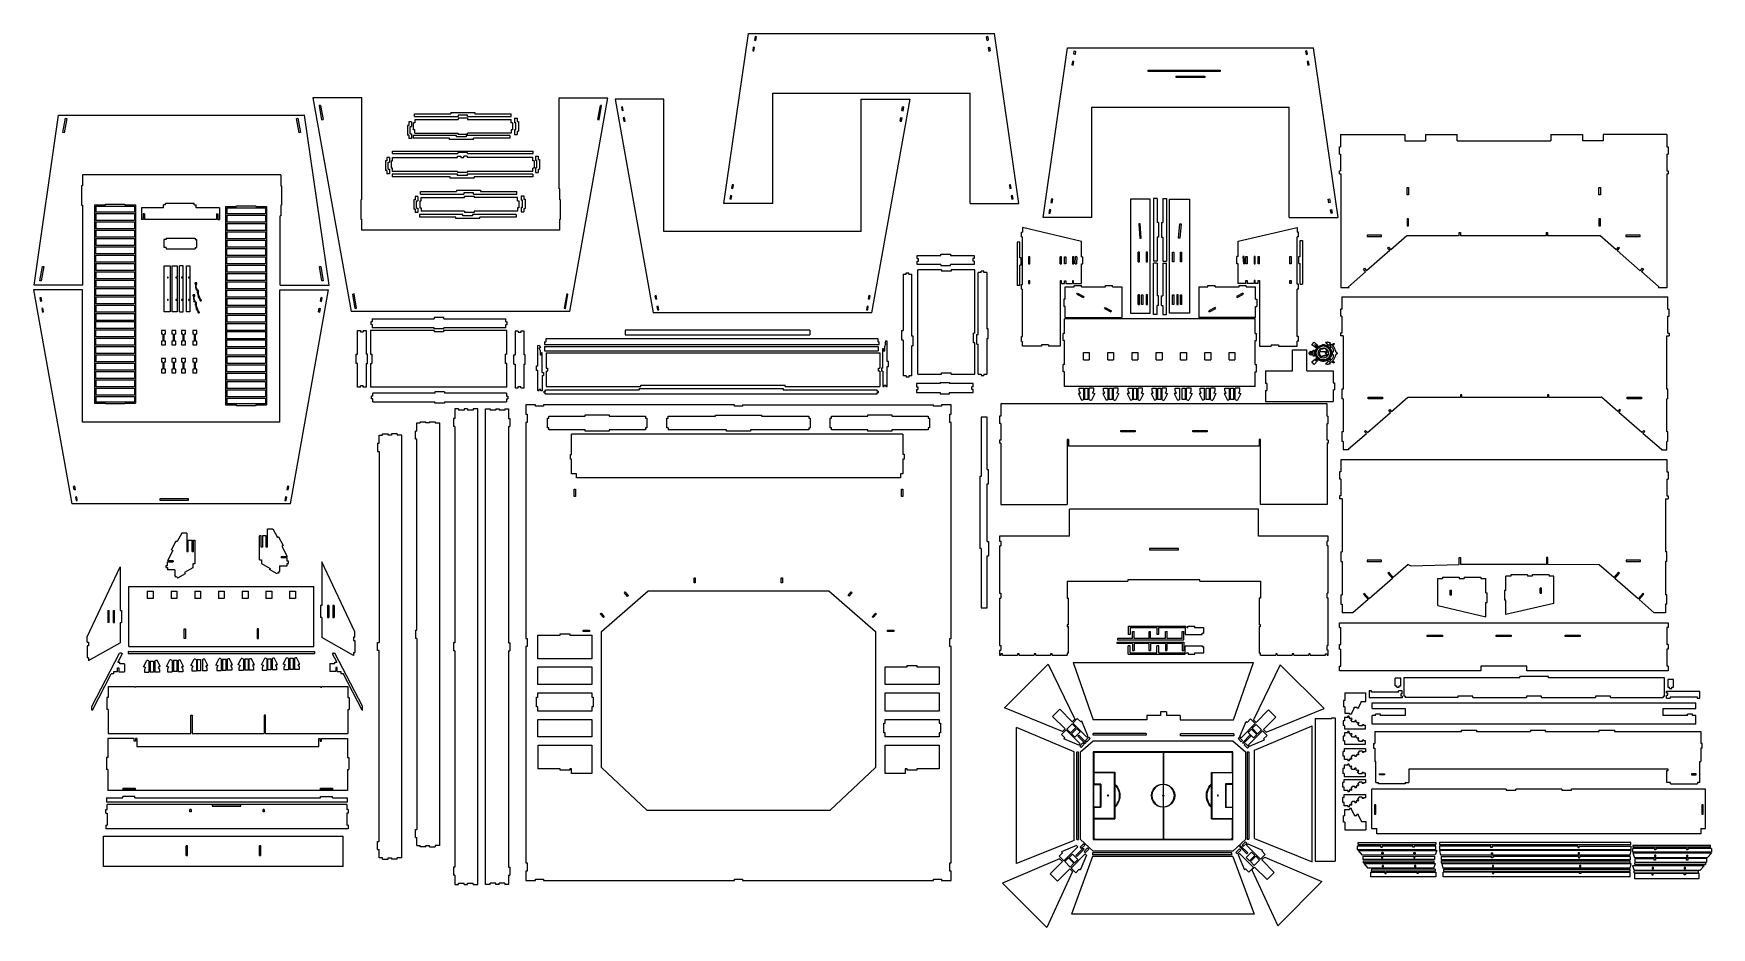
# Model space of a CAD drawing. Extents: x -1378 to 1378, y -734 to 734.
import ezdxf

# ---------------------------------------------------------------- set-up
doc = ezdxf.new("R2010")
doc.units = 0
doc.header["$MEASUREMENT"] = 0
doc.layers.get('0').update_dxf_attribs({"linetype": 'CONTINUOUS'})

msp = doc.modelspace()

# ---------------------------------------------------------------- linework, layer by layer
for p, q in [((-244, 455.1), (-203.7, 734)), ((-203.7, 734), (200.3, 734)), ((-192.7, 729.1), (-193.7, 723.2)), ((-193.7, 723.2), (-191.6, 722.8)), ((-190.6, 728.7), (-192.7, 729.1)), ((-191.6, 722.8), (-190.6, 728.7)), ((189.3, 729.1), (187.2, 728.7)), ((188.2, 722.8), (187.2, 728.7)), ((188.2, 722.8), (190.3, 723.2)), ((189.3, 729.1), (190.3, 723.2)), ((240.6, 455.1), (200.3, 734)), ((-195.8, 711.5), (-196.8, 705.7)), ((-196.8, 705.7), (-194.7, 705.3)), ((-193.7, 711.2), (-195.8, 711.5)), ((-194.7, 705.3), (-193.7, 711.2)), ((190.3, 711.2), (192.4, 711.5)), ((190.3, 711.2), (191.3, 705.3)), ((191.3, 705.3), (193.4, 705.7)), ((192.4, 711.5), (193.4, 705.7)), ((280.2, 431.9), (320.5, 710.8)), ((320.5, 710.8), (724.5, 710.8)), ((330.6, 700), (331.6, 705.8)), ((332.7, 699.6), (330.6, 700)), ((331.6, 705.8), (333.7, 705.4)), ((333.7, 705.4), (332.7, 699.6)), ((713.4, 705.8), (711.3, 705.4)), ((711.3, 705.4), (712.3, 699.6)), ((712.3, 699.6), (714.5, 700)), ((714.5, 700), (713.4, 705.8)), ((764.8, 431.9), (724.5, 710.8)), ((328.5, 688.3), (327.5, 682.5)), ((327.5, 682.5), (329.6, 682.1)), ((330.6, 687.9), (328.5, 688.3)), ((329.6, 682.1), (330.6, 687.9)), ((453, 672), (453, 674.1)), ((453, 674.1), (571.3, 674.1)), ((571.3, 672), (453, 672)), ((498.8, 661.9), (498.8, 664.2)), ((498.8, 664.2), (546.1, 664.2)), ((546.1, 661.9), (498.8, 661.9)), ((546.1, 664.2), (546.1, 661.9)), ((571.3, 674.1), (571.3, 672)), ((716.5, 688.3), (714.4, 687.9)), ((714.4, 687.9), (715.4, 682.1)), ((715.4, 682.1), (717.6, 682.5)), ((717.6, 682.5), (716.5, 688.3)), ((-163.7, 636.3), (160.4, 636.3)), ((-163.7, 455.1), (-163.7, 636.3)), ((160.4, 455.1), (160.4, 636.3)), ((-919.4, 628.7), (-856.7, 277.7)), ((-839.1, 628.7), (-919.4, 628.7)), ((-907, 616.1), (-909.1, 615.8)), ((-909.1, 615.8), (-905, 592.4)), ((-907, 616.1), (-902.8, 592.8)), ((-839.1, 478.8), (-839.1, 628.7)), ((-515, 628.7), (-434.8, 628.7)), ((-515, 478.8), (-515, 628.7)), ((-497.4, 277.7), (-434.8, 628.7)), ((-451.2, 592.8), (-447.1, 616.1)), ((-449.1, 592.4), (-445, 615.8)), ((-445, 615.8), (-447.1, 616.1)), ((-422.8, 626.2), (-360.2, 275.1)), ((-342.6, 626.2), (-422.8, 626.2)), ((-410.5, 613.6), (-412.6, 613.2)), ((-412.6, 613.2), (-411.5, 607.4)), ((-409.4, 607.8), (-411.5, 607.4)), ((-409.4, 607.8), (-410.5, 613.6)), ((-342.6, 408.8), (-342.6, 626.2)), ((-18.4, 408.8), (-18.4, 626.2)), ((-18.4, 626.2), (61.8, 626.2)), ((-0.9, 275.1), (61.8, 626.2)), ((48.4, 607.8), (49.5, 613.6)), ((48.4, 607.8), (50.5, 607.4)), ((51.6, 613.2), (49.5, 613.6)), ((50.5, 607.4), (51.6, 613.2)), ((360.4, 613), (684.6, 613)), ((360.4, 431.9), (360.4, 613)), ((684.6, 431.9), (684.6, 613)), ((-1377.4, 320.9), (-1337.1, 599.9)), ((-1337.1, 599.9), (-933.1, 599.9)), ((-1330.2, 571.5), (-1326.1, 594.9)), ((-1323.9, 594.5), (-1328.1, 571.1)), ((-1326.1, 594.9), (-1323.9, 594.5)), ((-946.2, 594.5), (-944.1, 594.9)), ((-942.1, 571.1), (-946.2, 594.5)), ((-944.1, 594.9), (-940, 571.5)), ((-892.8, 320.9), (-933.1, 599.9)), ((-905, 592.4), (-902.8, 592.8)), ((-761.7, 583.3), (-764, 583.3)), ((-764, 583.3), (-764, 567.4)), ((-757.4, 588.8), (-761.7, 588.8)), ((-761.7, 588.8), (-761.7, 583.3)), ((-759.5, 581.3), (-757.4, 581.3)), ((-759.5, 569.4), (-759.5, 581.3)), ((-757.4, 588.8), (-757.4, 581.3)), ((-752.1, 587.6), (-754.3, 587.6)), ((-754.3, 575.7), (-754.3, 587.6)), ((-752.2, 602.3), (-692.8, 602.3)), ((-752.2, 597.9), (-752.2, 602.3)), ((-752.2, 597.9), (-681, 597.9)), ((-752.1, 592.9), (-752.1, 587.6)), ((-752.1, 592.9), (-681, 592.9)), ((-692.8, 604.5), (-692.8, 602.3)), ((-692.8, 604.5), (-653.5, 604.5)), ((-665.3, 600.1), (-681, 600.1)), ((-681, 600.1), (-681, 597.9)), ((-665.2, 595.1), (-681, 595.1)), ((-681, 595.1), (-681, 592.9)), ((-665.3, 597.9), (-665.3, 600.1)), ((-665.3, 597.9), (-593.8, 597.9)), ((-665.2, 595.1), (-665.2, 592.9)), ((-665.2, 592.9), (-593.7, 592.9)), ((-653.5, 604.5), (-653.5, 602.3)), ((-653.5, 602.3), (-593.8, 602.3)), ((-593.8, 597.9), (-593.8, 602.3)), ((-593.7, 587.6), (-593.7, 592.9)), ((-591.6, 587.6), (-593.7, 587.6)), ((-591.6, 587.6), (-591.6, 575.7)), ((-588.1, 595.1), (-583.8, 595.1)), ((-588.1, 595.1), (-588.1, 587.6)), ((-586, 587.6), (-588.1, 587.6)), ((-586, 575.7), (-586, 587.6)), ((-583.8, 595.1), (-583.8, 589.6)), ((-583.8, 589.6), (-581.5, 589.6)), ((-581.5, 589.6), (-581.5, 573.7)), ((-451.2, 592.8), (-449.1, 592.4)), ((-407.4, 596.1), (-409.5, 595.7)), ((-409.5, 595.7), (-408.4, 589.9)), ((-408.4, 589.9), (-406.3, 590.2)), ((-406.3, 590.2), (-407.4, 596.1)), ((45.3, 590.2), (46.3, 596.1)), ((45.3, 590.2), (47.4, 589.9)), ((46.3, 596.1), (48.5, 595.7)), ((47.4, 589.9), (48.5, 595.7)), ((-1328.1, 571.1), (-1330.2, 571.5)), ((-940, 571.5), (-942.1, 571.1)), ((-761.7, 567.4), (-764, 567.4)), ((-761.7, 567.4), (-761.7, 561.9)), ((-757.4, 561.9), (-761.7, 561.9)), ((-759.5, 569.4), (-757.4, 569.4)), ((-757.4, 569.4), (-757.4, 561.9)), ((-754.5, 566.8), (-754.5, 562.5)), ((-683.4, 566.8), (-754.5, 566.8)), ((-695.2, 562.5), (-754.5, 562.5)), ((-752.1, 575.7), (-754.3, 575.7)), ((-752.1, 570.3), (-752.1, 575.7)), ((-752.1, 570.3), (-681, 570.3)), ((-695.2, 560.3), (-695.2, 562.5)), ((-655.8, 560.3), (-695.2, 560.3)), ((-683.4, 564.7), (-683.4, 566.8)), ((-667.6, 564.7), (-683.4, 564.7)), ((-681, 568.2), (-681, 570.3)), ((-665.2, 568.2), (-681, 568.2)), ((-667.6, 566.8), (-667.6, 564.7)), ((-596.1, 566.8), (-667.6, 566.8)), ((-665.2, 568.2), (-665.2, 570.3)), ((-593.7, 570.3), (-665.2, 570.3)), ((-655.8, 560.3), (-655.8, 562.5)), ((-596.1, 562.5), (-655.8, 562.5)), ((-596.1, 566.8), (-596.1, 562.5)), ((-593.7, 575.7), (-593.7, 570.3)), ((-591.6, 575.7), (-593.7, 575.7)), ((-588.1, 575.7), (-588.1, 568.2)), ((-586, 575.7), (-588.1, 575.7)), ((-588.1, 568.2), (-583.8, 568.2)), ((-583.8, 573.7), (-581.5, 573.7)), ((-583.8, 573.7), (-583.8, 568.2)), ((769.1, 568.2), (769.1, 548.1)), ((769.1, 568.2), (874.4, 568.2)), ((874.4, 568.2), (874.4, 557.9)), ((874.4, 557.9), (908.4, 557.9)), ((908.4, 568.2), (908.4, 557.9)), ((908.4, 568.2), (960.5, 568.2)), ((960.5, 557.9), (960.5, 568.2)), ((960.5, 557.9), (1114.3, 557.9)), ((1114.3, 568.2), (1114.3, 557.9)), ((1114.3, 568.2), (1166.4, 568.2)), ((1166.4, 568.2), (1166.4, 557.9)), ((1200.4, 557.9), (1166.4, 557.9)), ((1304.9, 568.2), (1200.4, 568.2)), ((1200.4, 568.2), (1200.4, 557.9)), ((1304.9, 568.2), (1304.9, 548.1)), ((-800.3, 524.9), (-800.3, 509.1)), ((-798.1, 524.9), (-800.3, 524.9)), ((-798.1, 530.4), (-798.1, 524.9)), ((-793.7, 530.4), (-798.1, 530.4)), ((-793.7, 530.4), (-793.7, 522.9)), ((-790.9, 525), (-788.8, 525)), ((-790.9, 525), (-790.9, 513.1)), ((-788.8, 525), (-788.8, 530.3)), ((-788.8, 530.3), (-681.6, 530.3)), ((-788.6, 541.1), (-557.7, 541.1)), ((-788.6, 536.8), (-788.6, 541.1)), ((-788.6, 536.8), (-681.3, 536.8)), ((-681.6, 532.5), (-676.1, 532.5)), ((-681.6, 530.3), (-681.6, 532.5)), ((-681.3, 538.9), (-681.3, 536.8)), ((-665.6, 538.9), (-681.3, 538.9)), ((-676.1, 532.5), (-676.1, 530.3)), ((-676.1, 530.3), (-671.3, 530.3)), ((-665.8, 532.5), (-671.3, 532.5)), ((-671.3, 530.3), (-671.3, 532.5)), ((-665.8, 532.5), (-665.8, 530.3)), ((-557.9, 530.3), (-665.8, 530.3)), ((-665.6, 536.8), (-665.6, 538.9)), ((-665.6, 536.8), (-557.7, 536.8)), ((-557.9, 525), (-557.9, 530.3)), ((-555.8, 525), (-557.9, 525)), ((-557.7, 536.8), (-557.7, 541.1)), ((-555.8, 525), (-555.8, 513.1)), ((-553.5, 532.9), (-549.2, 532.9)), ((-553.5, 532.9), (-553.5, 525.4)), ((-551.4, 525.4), (-553.5, 525.4)), ((-551.4, 513.5), (-551.4, 525.4)), ((-549.2, 532.9), (-549.2, 527.4)), ((-549.2, 527.4), (-546.9, 527.4)), ((-546.9, 527.4), (-546.9, 511.5)), ((767, 536.2), (767, 548.1)), ((767, 548.1), (769.1, 548.1)), ((767, 536.2), (769.1, 536.2)), ((769.1, 536.2), (769.1, 508.6)), ((1304.9, 548.1), (1307, 548.1)), ((1304.9, 536.2), (1304.9, 508.6)), ((1304.9, 536.2), (1307.1, 536.2)), ((1307, 548.1), (1307.1, 536.2)), ((-972.3, 502.1), (-1298.2, 502.1)), ((-1298.2, 502.1), (-1298.2, 484.1)), ((-972.3, 502.1), (-972.3, 484.1)), ((-798.1, 509.1), (-800.3, 509.1)), ((-798.1, 509.1), (-798.1, 503.6)), ((-793.7, 503.6), (-798.1, 503.6)), ((-795.9, 522.9), (-793.7, 522.9)), ((-795.9, 511.1), (-795.9, 522.9)), ((-795.9, 511.1), (-793.7, 511.1)), ((-793.7, 511.1), (-793.7, 503.6)), ((-788.8, 513.1), (-790.9, 513.1)), ((-789.2, 503), (-789.2, 498.7)), ((-682, 503), (-789.2, 503)), ((-693.8, 498.7), (-789.2, 498.7)), ((-788.8, 507.7), (-788.8, 513.1)), ((-681.6, 507.7), (-788.8, 507.7)), ((-693.8, 496.4), (-693.8, 498.7)), ((-654.4, 496.4), (-693.8, 496.4)), ((-682, 500.8), (-682, 503)), ((-666.2, 500.8), (-682, 500.8)), ((-681.6, 507.7), (-681.6, 505.6)), ((-665.8, 505.6), (-681.6, 505.6)), ((-558.3, 503), (-666.2, 503)), ((-666.2, 503), (-666.2, 500.8)), ((-665.8, 507.7), (-665.8, 505.6)), ((-557.9, 507.7), (-665.8, 507.7)), ((-558.3, 498.7), (-654.4, 498.7)), ((-654.4, 496.4), (-654.4, 498.7)), ((-558.3, 503), (-558.3, 498.7)), ((-557.9, 507.7), (-557.9, 513.1)), ((-555.8, 513.1), (-557.9, 513.1)), ((-551.4, 513.5), (-553.5, 513.5)), ((-553.5, 513.5), (-553.5, 506)), ((-553.5, 506), (-549.2, 506)), ((-549.2, 511.5), (-549.2, 506)), ((-549.2, 511.5), (-546.9, 511.5)), ((767, 508.6), (769.1, 508.6)), ((767, 503.9), (767, 508.6)), ((767, 503.9), (769.2, 503.9)), ((769.2, 503.9), (769.2, 316.6)), ((1304.9, 508.6), (1307.1, 508.6)), ((1304.9, 503.9), (1304.9, 316.6)), ((1304.9, 503.9), (1307.1, 503.9)), ((1307.1, 508.6), (1307.1, 503.9)), ((-1298.2, 484.1), (-1299.3, 484.1)), ((-1299.3, 484.1), (-1299.3, 452.3)), ((-972.3, 484.1), (-970.9, 484.1)), ((-970.9, 484.1), (-970.9, 452.3)), ((-839.1, 478.8), (-839.7, 478.8)), ((-839.7, 478.8), (-839.7, 460.8)), ((-742.7, 474.7), (-683.4, 474.7)), ((-742.7, 470.4), (-742.7, 474.7)), ((-742.7, 470.4), (-671.6, 470.4)), ((-683.4, 477), (-683.4, 474.7)), ((-683.4, 477), (-644, 477)), ((-671.6, 472.6), (-671.6, 470.4)), ((-655.8, 472.6), (-671.6, 472.6)), ((-655.8, 470.4), (-655.8, 472.6)), ((-655.8, 470.4), (-584.3, 470.4)), ((-644, 477), (-644, 474.7)), ((-644, 474.7), (-584.3, 474.7)), ((-584.3, 470.4), (-584.3, 474.7)), ((-513.8, 478.8), (-515, 478.8)), ((-513.8, 460.8), (-513.8, 478.8)), ((-230.3, 485.7), (-231.4, 479.9)), ((-231.4, 479.9), (-229.3, 479.5)), ((-228.2, 485.4), (-230.3, 485.7)), ((-229.3, 479.5), (-228.2, 485.4)), ((227, 485.7), (224.9, 485.4)), ((224.9, 485.4), (225.9, 479.5)), ((225.9, 479.5), (228, 479.9)), ((228, 479.9), (227, 485.7)), ((878.3, 469.4), (878.3, 481.2)), ((878.3, 481.2), (880.4, 481.2)), ((880.4, 469.4), (878.3, 469.4)), ((880.4, 481.2), (880.4, 469.4)), ((1193.6, 469.4), (1193.6, 481.2)), ((1193.6, 481.2), (1195.8, 481.2)), ((1195.8, 469.4), (1193.6, 469.4)), ((1195.8, 481.2), (1195.8, 469.4)), ((-1299.3, 452.3), (-1298.2, 452.3)), ((-1298.2, 452.3), (-1298.2, 434.6)), ((-1278, 452.6), (-1260, 452.6)), ((-1278, 452.6), (-1278, 126.8)), ((-1275.9, 450.5), (-1275.9, 440.5)), ((-1275.9, 450.5), (-1212.7, 450.5)), ((-1260, 454.1), (-1228.3, 454.1)), ((-1260, 452.6), (-1260, 454.1)), ((-1228.3, 454.1), (-1228.3, 452.6)), ((-1228.3, 452.6), (-1210.6, 452.6)), ((-1212.7, 450.5), (-1212.7, 440.5)), ((-1210.6, 452.6), (-1210.6, 126.8)), ((-1200.8, 447.9), (-1200.8, 428.7)), ((-1164.6, 447.9), (-1200.8, 447.9)), ((-1161.6, 452.9), (-1164.6, 452.9)), ((-1164.6, 447.9), (-1164.6, 452.9)), ((-1161.6, 452.9), (-1161.6, 455)), ((-1114.4, 455), (-1161.6, 455)), ((-1114.4, 452.9), (-1114.4, 455)), ((-1114.4, 452.9), (-1111.4, 452.9)), ((-1111.4, 447.9), (-1111.4, 452.9)), ((-1073, 447.9), (-1111.4, 447.9)), ((-1073, 447.9), (-1073, 428.7)), ((-1062.8, 449.8), (-1044.8, 449.8)), ((-1062.8, 449.8), (-1062.8, 124)), ((-1060.7, 447.7), (-1060.7, 437.7)), ((-1060.7, 447.7), (-997.5, 447.7)), ((-1044.8, 451.3), (-1013, 451.3)), ((-1044.8, 449.8), (-1044.8, 451.3)), ((-1013, 451.3), (-1013, 449.8)), ((-1013, 449.8), (-995.4, 449.8)), ((-997.5, 447.7), (-997.5, 437.7)), ((-995.4, 449.8), (-995.4, 124)), ((-972.3, 452.3), (-972.3, 434.6)), ((-970.9, 452.3), (-972.3, 452.3)), ((-839.7, 460.8), (-840.8, 460.8)), ((-840.8, 460.8), (-840.8, 429.1)), ((-753.5, 461.2), (-753.5, 445.4)), ((-751.2, 461.2), (-753.5, 461.2)), ((-751.2, 445.4), (-753.5, 445.4)), ((-746.9, 466.7), (-751.2, 466.7)), ((-751.2, 466.7), (-751.2, 461.2)), ((-751.2, 445.4), (-751.2, 439.9)), ((-749, 459.2), (-746.9, 459.2)), ((-749, 447.4), (-749, 459.2)), ((-749, 447.4), (-746.9, 447.4)), ((-746.9, 466.7), (-746.9, 459.2)), ((-746.9, 447.4), (-746.9, 439.9)), ((-743.8, 459.5), (-741.6, 459.5)), ((-743.8, 459.5), (-743.8, 447.7)), ((-743.8, 447.7), (-741.6, 447.7)), ((-741.6, 459.5), (-741.6, 464.9)), ((-741.6, 464.9), (-670.5, 464.9)), ((-741.6, 447.7), (-741.6, 442.3)), ((-670.5, 442.3), (-741.6, 442.3)), ((-670.5, 464.9), (-670.5, 467)), ((-670.5, 467), (-654.7, 467)), ((-670.5, 442.3), (-670.5, 440.2)), ((-654.7, 467), (-654.7, 464.9)), ((-583.2, 464.9), (-654.7, 464.9)), ((-654.7, 442.3), (-654.7, 440.2)), ((-583.2, 442.3), (-654.7, 442.3)), ((-583.2, 459.5), (-583.2, 464.9)), ((-583.2, 459.5), (-581.1, 459.5)), ((-583.2, 447.7), (-583.2, 442.3)), ((-581.1, 447.7), (-583.2, 447.7)), ((-581.1, 459.5), (-581.1, 447.7)), ((-577.2, 467.8), (-577.2, 460.3)), ((-577.2, 467.8), (-572.9, 467.8)), ((-575.1, 460.3), (-577.2, 460.3)), ((-575.1, 448.5), (-577.2, 448.5)), ((-577.2, 448.5), (-577.2, 441)), ((-575.1, 448.5), (-575.1, 460.3)), ((-572.9, 467.8), (-572.9, 462.3)), ((-572.9, 462.3), (-570.6, 462.3)), ((-572.9, 446.5), (-570.6, 446.5)), ((-572.9, 446.5), (-572.9, 441)), ((-570.6, 462.3), (-570.6, 446.5)), ((-512.4, 460.8), (-513.8, 460.8)), ((-512.4, 429.1), (-512.4, 460.8)), ((-163.7, 455.1), (-244, 455.1)), ((-233.4, 468.2), (-234.5, 462.4)), ((-234.5, 462.4), (-232.4, 462)), ((-231.3, 467.8), (-233.4, 468.2)), ((-232.4, 462), (-231.3, 467.8)), ((160.4, 455.1), (240.6, 455.1)), ((230.1, 468.2), (228, 467.8)), ((228, 467.8), (229, 462)), ((229, 462), (231.1, 462.4)), ((231.1, 462.4), (230.1, 468.2)), ((290.9, 445), (289.8, 439.1)), ((293, 444.6), (290.9, 445)), ((292, 438.8), (293, 444.6)), ((294, 462.5), (292.9, 456.6)), ((292.9, 456.6), (295.1, 456.3)), ((296.1, 462.1), (294, 462.5)), ((295.1, 456.3), (296.1, 462.1)), ((456.4, 462.2), (423.7, 462.2)), ((423.7, 462.2), (423.7, 274.9)), ((456.4, 274.9), (456.4, 462.2)), ((467.7, 463.2), (461.7, 463.2)), ((461.7, 463.2), (461.7, 360.3)), ((467.7, 463.2), (467.7, 423.6)), ((476.8, 463.1), (476.8, 423.5)), ((476.8, 463.1), (482.8, 463.1)), ((482.8, 463.1), (482.8, 360.2)), ((487.8, 274.9), (487.8, 462.2)), ((487.8, 462.2), (520.7, 462.2)), ((520.7, 462.2), (520.7, 274.9)), ((748.9, 462.1), (751, 462.5)), ((749.9, 456.3), (748.9, 462.1)), ((752.1, 456.6), (749.9, 456.3)), ((751, 462.5), (752.1, 456.6)), ((752, 444.6), (754.1, 445)), ((752, 444.6), (753, 438.8)), ((754.1, 445), (755.2, 439.1)), ((-1298.2, 434.6), (-1297.2, 434.6)), ((-1297.2, 320.9), (-1297.2, 434.6)), ((-1212.7, 440.5), (-1275.9, 440.5)), ((-1275.9, 438.4), (-1212.7, 438.4)), ((-1275.9, 438.4), (-1275.9, 426.9)), ((-1212.7, 426.9), (-1275.9, 426.9)), ((-1275.9, 424.8), (-1275.9, 413.2)), ((-1275.9, 424.8), (-1212.7, 424.8)), ((-1212.7, 438.4), (-1212.7, 426.9)), ((-1212.7, 424.8), (-1212.7, 413.2)), ((-1198.1, 428.7), (-1200.8, 428.7)), ((-1198.1, 438.1), (-1198.1, 428.7)), ((-1196, 438.1), (-1198.1, 438.1)), ((-1196, 438.1), (-1196, 428.7)), ((-1077.9, 428.7), (-1196, 428.7)), ((-1077.9, 438.1), (-1075.8, 438.1)), ((-1077.9, 438.1), (-1077.9, 428.7)), ((-1075.8, 438.1), (-1075.8, 428.7)), ((-1075.8, 428.7), (-1073, 428.7)), ((-997.5, 437.7), (-1060.7, 437.7)), ((-1060.7, 435.6), (-1060.7, 424.1)), ((-1060.7, 435.6), (-997.5, 435.6)), ((-997.5, 424.1), (-1060.7, 424.1)), ((-1060.7, 422), (-1060.7, 410.4)), ((-1060.7, 422), (-997.5, 422)), ((-997.5, 435.6), (-997.5, 424.1)), ((-997.5, 422), (-997.5, 410.4)), ((-973, 320.9), (-973, 434.6)), ((-972.3, 434.6), (-973, 434.6)), ((-840.8, 429.1), (-839.7, 429.1)), ((-839.7, 429.1), (-839.7, 411.4)), ((-746.9, 439.9), (-751.2, 439.9)), ((-672.9, 436.8), (-744, 436.8)), ((-744, 436.8), (-744, 432.5)), ((-684.7, 432.5), (-744, 432.5)), ((-684.7, 430.3), (-684.7, 432.5)), ((-645.3, 430.3), (-684.7, 430.3)), ((-672.9, 434.7), (-672.9, 436.8)), ((-657.1, 434.7), (-672.9, 434.7)), ((-654.7, 440.2), (-670.5, 440.2)), ((-585.6, 436.8), (-657.1, 436.8)), ((-657.1, 436.8), (-657.1, 434.7)), ((-645.3, 430.3), (-645.3, 432.5)), ((-585.6, 432.5), (-645.3, 432.5)), ((-585.6, 436.8), (-585.6, 432.5)), ((-577.2, 441), (-572.9, 441)), ((-513.8, 411.4), (-513.8, 429.1)), ((-513.8, 429.1), (-512.4, 429.1)), ((246.7, 415.3), (246.7, 407.9)), ((343.4, 392.8), (246.7, 415.3)), ((360.4, 431.9), (280.2, 431.9)), ((289.8, 439.1), (292, 438.8)), ((439.7, 421.6), (437.5, 421.5)), ((437.5, 421.5), (439.2, 397.8)), ((441.4, 397.9), (439.7, 421.6)), ((469.8, 423.6), (467.7, 423.6)), ((469.8, 423.6), (469.8, 399.8)), ((474.7, 423.5), (474.7, 399.7)), ((474.7, 423.5), (476.8, 423.5)), ((503, 398), (504.7, 421.6)), ((504.7, 421.6), (506.9, 421.5)), ((506.9, 421.5), (505.2, 397.8)), ((601, 392.9), (697.7, 415.4)), ((684.6, 431.9), (764.8, 431.9)), ((697.7, 415.4), (697.7, 408)), ((755.2, 439.1), (753, 438.8)), ((878.3, 430), (878.3, 418.1)), ((880.4, 430), (878.3, 430)), ((878.3, 418.1), (880.4, 418.1)), ((880.4, 418.1), (880.4, 430)), ((1193.6, 430), (1193.6, 418.1)), ((1195.8, 430), (1193.6, 430)), ((1193.6, 418.1), (1195.8, 418.1)), ((1195.8, 418.1), (1195.8, 430)), ((-1212.7, 413.2), (-1275.9, 413.2)), ((-1275.9, 411.1), (-1275.9, 399.6)), ((-1275.9, 411.1), (-1212.7, 411.1)), ((-1212.7, 399.6), (-1275.9, 399.6)), ((-1275.9, 397.4), (-1275.9, 385.9)), ((-1275.9, 397.4), (-1212.7, 397.4)), ((-1212.7, 411.1), (-1212.7, 399.6)), ((-1212.7, 397.4), (-1212.7, 385.9)), ((-1160.2, 396), (-1164.2, 396)), ((-1164.2, 396), (-1164.2, 382.6)), ((-1160.2, 398.1), (-1112.9, 398.1)), ((-1160.2, 398.1), (-1160.2, 396)), ((-1112.9, 398.1), (-1112.9, 396)), ((-1112.9, 396), (-1110.6, 396)), ((-1110.6, 396), (-1110.6, 382.6)), ((-997.5, 410.4), (-1060.7, 410.4)), ((-1060.7, 408.3), (-1060.7, 396.8)), ((-1060.7, 408.3), (-997.5, 408.3)), ((-997.5, 396.8), (-1060.7, 396.8)), ((-1060.7, 394.7), (-1060.7, 383.1)), ((-1060.7, 394.7), (-997.5, 394.7)), ((-997.5, 408.3), (-997.5, 396.8)), ((-997.5, 394.7), (-997.5, 383.1)), ((-513.8, 411.4), (-839.7, 411.4)), ((-18.4, 408.8), (-342.6, 408.8)), ((237.9, 391.7), (237.9, 320.2)), ((242, 391.7), (237.9, 391.7)), ((241.9, 365.8), (242, 391.7)), ((244.6, 407.9), (246.7, 407.9)), ((244.6, 400.1), (244.6, 407.9)), ((244.6, 400.1), (246.7, 400.1)), ((246.7, 322.1), (246.7, 400.1)), ((343.4, 367.6), (343.4, 392.8)), ((439.2, 397.8), (441.4, 397.9)), ((469.8, 399.8), (467.7, 399.8)), ((467.7, 399.8), (467.7, 360.3)), ((474.7, 399.7), (476.8, 399.7)), ((476.8, 399.7), (476.8, 360.2)), ((505.2, 397.8), (503, 398)), ((601, 367.7), (601, 392.9)), ((699.8, 408), (697.7, 408)), ((697.7, 322.2), (697.7, 400.2)), ((699.8, 400.2), (697.7, 400.2)), ((699.8, 400.2), (699.8, 408)), ((702.4, 394.1), (706.5, 394.1)), ((702.4, 368.1), (702.4, 394.1)), ((706.5, 394.1), (706.5, 322.6)), ((812.6, 403.1), (812.6, 400.9)), ((836.1, 403.1), (812.6, 403.1)), ((812.6, 400.9), (836.1, 400.9)), ((836.1, 400.9), (836.1, 403.1)), ((878, 402.1), (851.5, 379)), ((878, 402.1), (878.3, 401.8)), ((964, 401.8), (878.3, 401.8)), ((964, 401.8), (964, 407.3)), ((964, 407.3), (966.1, 407.3)), ((966.1, 407.3), (966.1, 401.8)), ((1107, 401.8), (966.1, 401.8)), ((1107, 407.3), (1107, 401.8)), ((1107, 407.3), (1109.1, 407.3)), ((1109.1, 407.3), (1109.1, 401.8)), ((1194.9, 401.8), (1109.1, 401.8)), ((1195.2, 402.2), (1194.9, 401.8)), ((1221.7, 379.1), (1195.2, 402.2)), ((1261.5, 403.1), (1237.9, 403.1)), ((1237.9, 403.1), (1237.9, 400.9)), ((1237.9, 400.9), (1261.5, 400.9)), ((1261.5, 400.9), (1261.5, 403.1)), ((-1212.7, 385.9), (-1275.9, 385.9)), ((-1275.9, 372.3), (-1275.9, 383.8)), ((-1275.9, 383.8), (-1212.7, 383.8)), ((-1212.7, 372.3), (-1275.9, 372.3)), ((-1275.9, 358.6), (-1275.9, 370.1)), ((-1275.9, 370.1), (-1212.7, 370.1)), ((-1212.7, 358.6), (-1275.9, 358.6)), ((-1212.7, 383.8), (-1212.7, 372.3)), ((-1212.7, 370.1), (-1212.7, 358.6)), ((-1160.2, 382.6), (-1164.2, 382.6)), ((-1160.2, 382.6), (-1160.2, 380.5)), ((-1160.2, 380.5), (-1112.9, 380.5)), ((-1112.9, 382.6), (-1110.6, 382.6)), ((-1112.9, 382.6), (-1112.9, 380.5)), ((-997.5, 383.1), (-1060.7, 383.1)), ((-1060.7, 369.5), (-1060.7, 381)), ((-1060.7, 381), (-997.5, 381)), ((-997.5, 369.5), (-1060.7, 369.5)), ((-1060.7, 355.8), (-1060.7, 367.3)), ((-1060.7, 367.3), (-997.5, 367.3)), ((-997.5, 381), (-997.5, 369.5)), ((-997.5, 367.3), (-997.5, 355.8)), ((73.6, 369.4), (112.4, 369.4)), ((73.6, 364.4), (73.6, 369.4)), ((73.6, 364.4), (75.8, 364.4)), ((73.6, 360.1), (75.8, 360.1)), ((73.6, 355), (73.6, 360.1)), ((75.8, 360.1), (75.8, 364.4)), ((112.4, 371.6), (128.1, 371.6)), ((112.4, 369.4), (112.4, 371.6)), ((128.1, 371.6), (128.1, 369.4)), ((128.1, 369.4), (166.8, 369.4)), ((164.7, 364.4), (164.7, 360.1)), ((166.8, 364.4), (164.7, 364.4)), ((166.8, 360.1), (164.7, 360.1)), ((166.8, 369.4), (166.8, 364.4)), ((166.8, 360.1), (166.8, 355)), ((244, 365.8), (241.9, 365.8)), ((244, 353.9), (244, 365.8)), ((256.3, 367.6), (256.3, 355.8)), ((258.4, 367.6), (256.3, 367.6)), ((258.4, 355.8), (258.4, 367.6)), ((308.6, 355.8), (308.6, 367.6)), ((310.7, 367.6), (308.6, 367.6)), ((310.7, 355.8), (310.7, 367.6)), ((315.5, 355.8), (315.5, 367.6)), ((315.5, 367.6), (317.6, 367.6)), ((317.6, 367.6), (317.6, 355.8)), ((328.7, 367.6), (328.7, 355.8)), ((330.8, 367.6), (328.7, 367.6)), ((330.8, 355.8), (330.8, 367.6)), ((332.8, 355.9), (333.6, 367.8)), ((333.6, 367.8), (335.8, 367.6)), ((335.8, 367.6), (333.6, 367.8)), ((333.6, 367.8), (333.6, 367.8)), ((335.8, 367.6), (334.9, 355.7)), ((343.4, 367.6), (345.5, 367.6)), ((345.5, 355.8), (345.5, 367.6)), ((438.4, 375), (436.3, 375)), ((436.3, 359.3), (436.3, 375)), ((436.3, 359.3), (438.4, 359.3)), ((438.4, 359.3), (438.4, 375)), ((449.5, 375), (449.5, 359.3)), ((451.6, 375), (449.5, 375)), ((449.5, 359.3), (451.6, 359.3)), ((451.6, 359.3), (451.6, 375)), ((467.7, 360.3), (461.7, 360.3)), ((476.8, 360.2), (482.8, 360.2)), ((492.8, 359.3), (492.8, 375)), ((492.8, 375), (494.9, 375)), ((494.9, 359.3), (492.8, 359.3)), ((494.9, 375), (494.9, 359.3)), ((506, 359.3), (506, 375)), ((506, 375), (508.1, 375)), ((508.1, 359.3), (506, 359.3)), ((508.1, 359.3), (508.1, 375)), ((601, 367.7), (598.8, 367.7)), ((598.8, 355.9), (598.8, 367.7)), ((610.7, 367.9), (608.6, 367.7)), ((608.6, 367.7), (610.7, 367.9)), ((608.6, 367.7), (609.4, 355.8)), ((611.6, 356), (610.7, 367.9)), ((610.7, 367.9), (610.7, 367.9)), ((613.6, 355.9), (613.6, 367.7)), ((613.6, 367.7), (615.7, 367.7)), ((615.7, 367.7), (615.7, 355.9)), ((628.9, 367.7), (626.8, 367.7)), ((626.8, 367.7), (626.8, 355.9)), ((628.9, 355.9), (628.9, 367.7)), ((633.7, 355.9), (633.7, 367.7)), ((633.7, 367.7), (635.8, 367.7)), ((635.8, 355.9), (635.8, 367.7)), ((685.9, 355.9), (685.9, 367.7)), ((685.9, 367.7), (688, 367.7)), ((688, 367.7), (688, 355.9)), ((700.4, 356.2), (700.3, 368.1)), ((700.3, 368.1), (702.4, 368.1)), ((849.9, 377.7), (811.7, 344.3)), ((846.3, 381.8), (847.9, 383.2)), ((849.9, 377.7), (846.3, 381.8)), ((847.9, 383.2), (851.5, 379)), ((1221.7, 379.1), (1225.4, 383.2)), ((1227, 381.8), (1223.4, 377.7)), ((1261.5, 344.3), (1223.4, 377.7)), ((1225.4, 383.2), (1227, 381.8)), ((-1367.8, 328.2), (-1363.7, 351.5)), ((-1361.6, 351.2), (-1365.7, 327.8)), ((-1363.7, 351.5), (-1361.6, 351.2)), ((-1275.9, 356.5), (-1275.9, 344.9)), ((-1275.9, 356.5), (-1212.7, 356.5)), ((-1212.7, 344.9), (-1275.9, 344.9)), ((-1275.9, 342.8), (-1275.9, 331.3)), ((-1275.9, 342.8), (-1212.7, 342.8)), ((-1212.7, 331.3), (-1275.9, 331.3)), ((-1212.7, 356.5), (-1212.7, 344.9)), ((-1212.7, 342.8), (-1212.7, 331.3)), ((-1163.8, 352.7), (-1153.9, 352.7)), ((-1163.8, 277.1), (-1163.8, 352.7)), ((-1157, 333.8), (-1158.5, 333.8)), ((-1158.5, 333.8), (-1158.5, 332.7)), ((-1158.5, 332.7), (-1157, 332.7)), ((-1157, 332.7), (-1157, 333.8)), ((-1153.9, 352.7), (-1153.9, 277.1)), ((-1150.6, 352.7), (-1142.6, 352.7)), ((-1150.6, 277.1), (-1150.6, 352.7)), ((-1144.7, 333.8), (-1144.7, 332.7)), ((-1142.6, 333.8), (-1144.7, 333.8)), ((-1144.7, 332.7), (-1142.6, 332.7)), ((-1142.6, 352.7), (-1142.6, 333.8)), ((-1142.6, 332.7), (-1142.6, 297.1)), ((-1138.8, 277.1), (-1138.8, 352.7)), ((-1132.4, 352.7), (-1138.8, 352.7)), ((-1134, 333.8), (-1135.5, 333.8)), ((-1135.5, 333.8), (-1135.5, 332.7)), ((-1135.5, 332.7), (-1134, 332.7)), ((-1134, 332.7), (-1134, 333.8)), ((-1132.4, 277.1), (-1132.4, 352.7)), ((-1127.2, 352.7), (-1121.4, 352.7)), ((-1127.2, 277.1), (-1127.2, 352.7)), ((-1123.8, 333.8), (-1123.8, 332.7)), ((-1122.4, 333.8), (-1123.8, 333.8)), ((-1123.8, 332.7), (-1122.4, 332.7)), ((-1122.4, 332.7), (-1122.4, 333.8)), ((-1121.4, 352.7), (-1121.4, 277.1)), ((-997.5, 355.8), (-1060.7, 355.8)), ((-1060.7, 353.7), (-1060.7, 342.1)), ((-1060.7, 353.7), (-997.5, 353.7)), ((-997.5, 342.1), (-1060.7, 342.1)), ((-1060.7, 340), (-1060.7, 328.5)), ((-1060.7, 340), (-997.5, 340)), ((-997.5, 353.7), (-997.5, 342.1)), ((-997.5, 340), (-997.5, 328.5)), ((-908.6, 351.2), (-906.5, 351.5)), ((-904.5, 327.8), (-908.6, 351.2)), ((-906.5, 351.5), (-902.3, 328.2)), ((50.3, 339), (55.3, 339)), ((50.3, 339), (50.3, 246.5)), ((55.3, 339), (55.3, 341.1)), ((55.3, 341.1), (59.7, 341.1)), ((59.7, 339), (59.7, 341.1)), ((59.7, 339), (64.7, 339)), ((64.7, 237.1), (64.7, 339)), ((112.4, 355), (73.6, 355)), ((74.7, 174.6), (74.7, 346)), ((113.4, 346), (74.7, 346)), ((112.4, 355), (112.4, 352.9)), ((112.4, 352.9), (128.1, 352.9)), ((113.4, 346), (113.4, 343.9)), ((129.1, 343.9), (113.4, 343.9)), ((166.8, 355), (128.1, 355)), ((128.1, 352.9), (128.1, 355)), ((167.9, 346), (129.1, 346)), ((129.1, 346), (129.1, 343.9)), ((167.9, 242), (167.9, 346)), ((178.5, 341.7), (173.4, 341.7)), ((173.4, 239.8), (173.4, 341.7)), ((182.8, 343.9), (178.5, 343.9)), ((178.5, 341.7), (178.5, 343.9)), ((182.8, 341.7), (182.8, 343.9)), ((187.8, 341.7), (182.8, 341.7)), ((187.8, 341.7), (187.8, 249.3)), ((241.8, 320.2), (241.9, 353.9)), ((244, 353.9), (241.9, 353.9)), ((256.3, 355.8), (258.4, 355.8)), ((308.6, 355.8), (310.7, 355.8)), ((317.6, 355.8), (315.5, 355.8)), ((328.7, 355.8), (330.8, 355.8)), ((332.8, 355.9), (334.9, 355.7)), ((343.4, 323.4), (343.4, 355.8)), ((343.4, 355.8), (345.5, 355.8)), ((467.6, 357), (461.5, 357)), ((461.5, 272.6), (461.5, 357)), ((467.6, 357), (467.6, 303.3)), ((477, 357), (477, 303.3)), ((477, 357), (483.1, 357)), ((483.1, 272.7), (483.1, 357)), ((601, 355.9), (598.8, 355.9)), ((601, 323.6), (601, 355.9)), ((611.6, 356), (609.4, 355.8)), ((615.7, 355.9), (613.6, 355.9)), ((626.8, 355.9), (628.9, 355.9)), ((635.8, 355.9), (633.7, 355.9)), ((688, 355.9), (685.9, 355.9)), ((700.4, 356.2), (702.4, 356.2)), ((702.5, 322.6), (702.4, 356.2)), ((781.8, 318.2), (810.1, 342.9)), ((806.5, 347.1), (808.1, 348.5)), ((810.1, 342.9), (806.5, 347.1)), ((808.1, 348.5), (811.7, 344.3)), ((1261.5, 344.3), (1265.2, 348.5)), ((1266.8, 347.1), (1263.2, 343)), ((1291.2, 318.5), (1263.2, 343)), ((1265.2, 348.5), (1266.8, 347.1)), ((-1378.3, 313), (-1315.7, -38.1)), ((-1298.1, 313), (-1378.3, 313)), ((-1297.2, 320.9), (-1377.4, 320.9)), ((-1365.7, 327.8), (-1367.8, 328.2)), ((-1298.1, 95.6), (-1298.1, 313)), ((-1275.9, 329.2), (-1275.9, 317.6)), ((-1275.9, 329.2), (-1212.7, 329.2)), ((-1212.7, 317.6), (-1275.9, 317.6)), ((-1275.9, 304), (-1275.9, 315.5)), ((-1275.9, 315.5), (-1212.7, 315.5)), ((-1212.7, 304), (-1275.9, 304)), ((-1212.7, 329.2), (-1212.7, 317.6)), ((-1212.7, 315.5), (-1212.7, 304)), ((-1113.4, 304.7), (-1116, 304.7)), ((-1116, 302.7), (-1116, 304.7)), ((-1113.4, 302.7), (-1113.4, 304.7)), ((-1110.1, 324.4), (-1112.7, 324.4)), ((-1112.7, 322.3), (-1112.7, 324.4)), ((-1112, 322.3), (-1112.7, 322.3)), ((-1112, 316.7), (-1112, 322.3)), ((-1112, 316.7), (-1111.1, 314.9)), ((-1111.1, 314.9), (-1112, 314.4)), ((-1112, 314.4), (-1111.4, 313.1)), ((-1110.5, 313.6), (-1111.4, 313.1)), ((-1111, 316.9), (-1111, 322.3)), ((-1111, 322.3), (-1110.1, 322.3)), ((-1108.7, 312.2), (-1111, 316.9)), ((-1110.5, 313.6), (-1109.3, 311.2)), ((-1110.1, 322.3), (-1110.1, 324.4)), ((-1109.3, 311.2), (-1108.6, 311.2)), ((-1109.3, 309.1), (-1109.3, 307.7)), ((-1108.6, 309.1), (-1109.3, 309.1)), ((-1108.6, 307.7), (-1109.3, 307.7)), ((-1107.6, 312.2), (-1108.7, 312.2)), ((-1108.6, 311.2), (-1108.6, 309.1)), ((-1108.6, 307.7), (-1108.6, 305)), ((-1108.6, 305), (-1107.1, 301.5)), ((-1107.6, 305.2), (-1107.6, 312.2)), ((-1107.6, 305.2), (-1104, 296.8)), ((-997.5, 328.5), (-1060.7, 328.5)), ((-1060.7, 326.4), (-1060.7, 314.8)), ((-1060.7, 326.4), (-997.5, 326.4)), ((-997.5, 314.8), (-1060.7, 314.8)), ((-1060.7, 301.2), (-1060.7, 312.7)), ((-1060.7, 312.7), (-997.5, 312.7)), ((-997.5, 326.4), (-997.5, 314.8)), ((-997.5, 312.7), (-997.5, 301.2)), ((-973.9, 95.6), (-973.9, 313)), ((-973.9, 313), (-893.7, 313)), ((-973, 320.9), (-892.8, 320.9)), ((-956.4, -38.1), (-893.7, 313)), ((-902.3, 328.2), (-904.5, 327.8)), ((-851.7, 306.4), (-853.8, 306)), ((-849.7, 282.6), (-853.8, 306)), ((-847.5, 283), (-851.7, 306.4)), ((-502.4, 306.4), (-506.6, 283)), ((-504.4, 282.6), (-500.3, 306)), ((-500.3, 306), (-502.4, 306.4)), ((-355.2, 303.8), (-357.3, 303.4)), ((-356.2, 297.6), (-357.3, 303.4)), ((-354.1, 298), (-355.2, 303.8)), ((-5.8, 303.8), (-6.9, 298)), ((-3.7, 303.4), (-5.8, 303.8)), ((-4.8, 297.6), (-3.7, 303.4)), ((241.8, 320.2), (237.9, 320.2)), ((241.9, 320.2), (241.8, 320.2)), ((244.6, 322.1), (246.7, 322.1)), ((244.6, 314.2), (244.6, 322.1)), ((244.6, 314.2), (246.7, 314.2)), ((246.7, 236.4), (246.7, 314.2)), ((256.3, 328.2), (256.3, 323.4)), ((258.4, 328.2), (256.3, 328.2)), ((256.3, 323.4), (258.4, 323.4)), ((258.4, 323.4), (258.4, 328.2)), ((308.6, 328.2), (308.6, 220.5)), ((310.7, 328.2), (308.6, 328.2)), ((310.7, 323.4), (310.7, 328.2)), ((310.7, 323.4), (315.5, 323.4)), ((315.5, 323.4), (315.5, 328.2)), ((315.5, 328.2), (317.6, 328.2)), ((316.4, 318.2), (331.3, 318.2)), ((316.4, 297.8), (316.4, 318.2)), ((317.6, 328.2), (317.6, 323.4)), ((317.6, 323.4), (328.7, 323.4)), ((330.5, 328.2), (328.7, 328.2)), ((328.7, 328.2), (328.7, 323.4)), ((330.5, 323.4), (330.5, 328.2)), ((330.5, 323.4), (343.4, 323.4)), ((331.3, 320.3), (343.2, 320.3)), ((331.3, 318.2), (331.3, 320.3)), ((335.9, 305.8), (336.7, 307.5)), ((335.9, 305.8), (346.3, 300.4)), ((336.7, 307.5), (347.2, 302.1)), ((343.2, 318.2), (343.2, 320.3)), ((343.2, 318.2), (382.6, 318.2)), ((382.6, 320.3), (394.4, 320.3)), ((382.6, 318.2), (382.6, 320.3)), ((394.4, 318.2), (394.4, 320.3)), ((394.4, 318.2), (409.4, 318.2)), ((409.4, 318.2), (409.4, 267.9)), ((438.4, 304.7), (436.3, 304.7)), ((436.3, 289), (436.3, 304.7)), ((438.4, 289), (438.4, 304.7)), ((442.1, 304.7), (444.3, 304.7)), ((442.1, 289), (442.1, 304.7)), ((444.3, 304.7), (444.3, 289)), ((451.6, 304.7), (449.5, 304.7)), ((449.5, 304.7), (449.5, 289)), ((451.6, 289), (451.6, 304.7)), ((469.7, 303.3), (467.6, 303.3)), ((469.7, 287.6), (469.7, 303.3)), ((474.9, 303.3), (477, 303.3)), ((474.9, 287.6), (474.9, 303.3)), ((492.8, 289), (492.8, 304.7)), ((492.8, 304.7), (494.9, 304.7)), ((494.9, 304.7), (494.9, 289)), ((500.1, 304.7), (500.1, 289)), ((502.3, 304.7), (500.1, 304.7)), ((502.3, 289), (502.3, 304.7)), ((506, 289), (506, 304.7)), ((506, 304.7), (508.1, 304.7)), ((508.1, 289), (508.1, 304.7)), ((536, 318.2), (550.9, 318.2)), ((536, 318.2), (536, 267.9)), ((550.9, 318.2), (550.9, 320.4)), ((550.9, 320.4), (562.8, 320.4)), ((562.8, 318.2), (562.8, 320.4)), ((562.8, 318.2), (602.2, 318.2)), ((608.6, 307.6), (598.1, 302.2)), ((599, 300.4), (609.5, 305.9)), ((613.6, 323.6), (601, 323.6)), ((602.2, 318.2), (602.2, 320.4)), ((602.2, 320.4), (614.1, 320.4)), ((609.5, 305.9), (608.6, 307.6)), ((613.6, 323.6), (613.6, 328.3)), ((613.6, 328.3), (615.7, 328.3)), ((614.1, 318.2), (614.1, 320.4)), ((614.1, 318.2), (629, 318.2)), ((615.7, 328.3), (615.7, 323.6)), ((626.8, 323.6), (615.7, 323.6)), ((628.9, 328.3), (626.8, 328.3)), ((626.8, 328.3), (626.8, 323.6)), ((628.9, 323.6), (628.9, 328.3)), ((633.7, 323.6), (628.9, 323.6)), ((629, 297.8), (629, 318.2)), ((633.7, 328.3), (635.8, 328.3)), ((633.7, 323.6), (633.7, 328.3)), ((635.8, 328.3), (635.8, 220.6)), ((685.9, 323.6), (685.9, 328.3)), ((685.9, 328.3), (688, 328.3)), ((688, 323.6), (685.9, 323.6)), ((688, 328.3), (688, 323.6)), ((699.8, 322.2), (697.7, 322.2)), ((697.7, 236.5), (697.7, 314.3)), ((699.8, 314.3), (697.7, 314.3)), ((699.8, 314.3), (699.8, 322.2)), ((702.5, 322.6), (706.5, 322.6)), ((702.5, 322.6), (702.5, 322.6)), ((783.2, 316.6), (769.2, 316.6)), ((783.2, 316.6), (781.8, 318.2)), ((1291.2, 318.5), (1291.2, 316.6)), ((1304.9, 316.6), (1291.2, 316.6)), ((-1366, 300.4), (-1368.1, 300)), ((-1368.1, 300), (-1367, 294.2)), ((-1364.9, 294.5), (-1367, 294.2)), ((-1364.9, 294.5), (-1366, 300.4)), ((-1362.9, 282.9), (-1365, 282.5)), ((-1365, 282.5), (-1363.9, 276.7)), ((-1363.9, 276.7), (-1361.8, 277)), ((-1361.8, 277), (-1362.9, 282.9)), ((-1275.9, 301.9), (-1275.9, 290.3)), ((-1275.9, 301.9), (-1212.7, 301.9)), ((-1212.7, 290.3), (-1275.9, 290.3)), ((-1275.9, 288.2), (-1212.7, 288.2)), ((-1275.9, 288.2), (-1275.9, 276.7)), ((-1212.7, 276.7), (-1275.9, 276.7)), ((-1212.7, 301.9), (-1212.7, 290.3)), ((-1212.7, 288.2), (-1212.7, 276.7)), ((-1153.9, 277.1), (-1163.8, 277.1)), ((-1157, 297.1), (-1158.5, 297.1)), ((-1158.5, 297.1), (-1158.5, 296)), ((-1158.5, 296), (-1157, 296)), ((-1157, 296), (-1157, 297.1)), ((-1142.6, 277.1), (-1150.6, 277.1)), ((-1144.7, 297.1), (-1144.7, 296)), ((-1142.6, 297.1), (-1144.7, 297.1)), ((-1144.7, 296), (-1142.6, 296)), ((-1142.6, 296), (-1142.6, 277.1)), ((-1138.8, 277.1), (-1132.4, 277.1)), ((-1134, 297.1), (-1135.5, 297.1)), ((-1135.5, 297.1), (-1135.5, 296)), ((-1135.5, 296), (-1134, 296)), ((-1134, 296), (-1134, 297.1)), ((-1121.4, 277.1), (-1127.2, 277.1)), ((-1122.4, 297.1), (-1123.8, 297.1)), ((-1123.8, 297.1), (-1123.8, 296)), ((-1123.8, 296), (-1122.4, 296)), ((-1122.4, 296), (-1122.4, 297.1)), ((-1115.2, 302.7), (-1116, 302.7)), ((-1114.3, 295.2), (-1115.3, 294.7)), ((-1115.3, 294.7), (-1114.6, 293.5)), ((-1115.2, 297), (-1115.2, 302.7)), ((-1115.2, 297), (-1114.3, 295.2)), ((-1113.7, 293.9), (-1114.6, 293.5)), ((-1114.3, 297.2), (-1114.3, 302.7)), ((-1114.3, 302.7), (-1113.4, 302.7)), ((-1111.9, 292.5), (-1114.3, 297.2)), ((-1113.7, 293.9), (-1112.5, 291.5)), ((-1112.6, 289.4), (-1112.6, 288)), ((-1111.8, 289.4), (-1112.6, 289.4)), ((-1111.8, 288), (-1112.6, 288)), ((-1112.5, 291.5), (-1111.8, 291.5)), ((-1110.9, 292.5), (-1111.9, 292.5)), ((-1111.8, 291.5), (-1111.8, 289.4)), ((-1111.8, 288), (-1111.8, 285.3)), ((-1111.8, 285.3), (-1110.4, 281.8)), ((-1110.4, 281.8), (-1111.4, 281.4)), ((-1111.4, 281.4), (-1110.7, 280)), ((-1110.9, 285.5), (-1110.9, 292.5)), ((-1110.9, 285.5), (-1107.3, 277.1)), ((-1109.7, 280.4), (-1110.7, 280)), ((-1109.7, 280.4), (-1107.7, 275.6)), ((-1107.1, 301.5), (-1108.1, 301.1)), ((-1108.1, 301.1), (-1107.5, 299.7)), ((-1106.5, 300.1), (-1107.5, 299.7)), ((-1106, 277.1), (-1107.3, 277.1)), ((-1106.5, 300.1), (-1104.4, 295.3)), ((-1106, 277.1), (-1106, 275.6)), ((-1104.4, 295.3), (-1102.7, 295.3)), ((-1102.7, 296.8), (-1104, 296.8)), ((-1102.7, 296.8), (-1102.7, 295.3)), ((-997.5, 301.2), (-1060.7, 301.2)), ((-1060.7, 299.1), (-1060.7, 287.5)), ((-1060.7, 299.1), (-997.5, 299.1)), ((-997.5, 287.5), (-1060.7, 287.5)), ((-1060.7, 285.4), (-1060.7, 273.9)), ((-1060.7, 285.4), (-997.5, 285.4)), ((-997.5, 299.1), (-997.5, 287.5)), ((-997.5, 285.4), (-997.5, 273.9)), ((-910.2, 277), (-909.2, 282.9)), ((-910.2, 277), (-908.1, 276.7)), ((-909.2, 282.9), (-907, 282.5)), ((-908.1, 276.7), (-907, 282.5)), ((-907.1, 294.5), (-906, 300.4)), ((-907.1, 294.5), (-905, 294.2)), ((-903.9, 300), (-906, 300.4)), ((-905, 294.2), (-903.9, 300)), ((-497.4, 277.7), (-856.7, 277.7)), ((-849.7, 282.6), (-847.5, 283)), ((-506.6, 283), (-504.4, 282.6)), ((-354.1, 298), (-356.2, 297.6)), ((-352, 286.3), (-354.2, 285.9)), ((-354.2, 285.9), (-353.1, 280.1)), ((-353.1, 280.1), (-351, 280.5)), ((-351, 280.5), (-352, 286.3)), ((-9, 286.3), (-10, 280.5)), ((-10, 280.5), (-7.9, 280.1)), ((-6.9, 285.9), (-9, 286.3)), ((-7.9, 280.1), (-6.9, 285.9)), ((-4.8, 297.6), (-6.9, 298)), ((316.4, 297.8), (314.1, 297.8)), ((314.1, 297.8), (314.1, 285.9)), ((316.4, 285.9), (314.1, 285.9)), ((316.4, 267.9), (316.4, 285.9)), ((347.2, 302.1), (346.3, 300.4)), ((381.3, 282.3), (382.2, 284)), ((381.3, 282.3), (391.8, 276.9)), ((382.2, 284), (392.7, 278.6)), ((391.8, 276.9), (392.7, 278.6)), ((436.3, 289), (438.4, 289)), ((444.3, 289), (442.1, 289)), ((449.5, 289), (451.6, 289)), ((469.7, 287.6), (467.6, 287.6)), ((467.6, 272.6), (467.6, 287.6)), ((474.9, 287.6), (477, 287.6)), ((477, 287.6), (477, 272.7)), ((494.9, 289), (492.8, 289)), ((500.1, 289), (502.3, 289)), ((508.1, 289), (506, 289)), ((563.1, 284.1), (552.6, 278.7)), ((553.5, 277), (552.6, 278.7)), ((553.5, 277), (564, 282.4)), ((564, 282.4), (563.1, 284.1)), ((598.1, 302.2), (599, 300.4)), ((629, 297.8), (631.2, 297.8)), ((629, 267.9), (629, 286)), ((629, 286), (631.2, 286)), ((631.2, 297.8), (631.2, 286)), ((771, 281.5), (768.9, 281.5)), ((768.9, 281.5), (768.9, 269.7)), ((771, 301.7), (1306.9, 301.7)), ((771, 301.7), (771, 281.5)), ((1306.9, 281.5), (1306.9, 301.7)), ((1306.9, 281.5), (1309.1, 281.5)), ((1309.1, 269.7), (1309.1, 281.5)), ((-1275.9, 274.5), (-1275.9, 263)), ((-1275.9, 274.5), (-1212.7, 274.5)), ((-1212.7, 263), (-1275.9, 263)), ((-1275.9, 249.4), (-1275.9, 260.9)), ((-1275.9, 260.9), (-1212.7, 260.9)), ((-1212.7, 249.4), (-1275.9, 249.4)), ((-1212.7, 274.5), (-1212.7, 263)), ((-1212.7, 260.9), (-1212.7, 249.4)), ((-1107.7, 275.6), (-1106, 275.6)), ((-997.5, 273.9), (-1060.7, 273.9)), ((-1060.7, 271.8), (-1060.7, 260.2)), ((-1060.7, 271.8), (-997.5, 271.8)), ((-997.5, 260.2), (-1060.7, 260.2)), ((-1060.7, 246.6), (-1060.7, 258.1)), ((-1060.7, 258.1), (-997.5, 258.1)), ((-997.5, 271.8), (-997.5, 260.2)), ((-997.5, 258.1), (-997.5, 246.6)), ((-822.1, 260.4), (-824.2, 260.4)), ((-824.2, 260.4), (-824.2, 256.1)), ((-822.1, 256.1), (-824.2, 256.1)), ((-822.1, 265.5), (-822.1, 260.4)), ((-822.1, 265.5), (-720.2, 265.5)), ((-822.1, 256.1), (-822.1, 251)), ((-720.2, 251), (-822.1, 251)), ((-720.2, 267.6), (-720.2, 265.5)), ((-704.3, 267.6), (-720.2, 267.6)), ((-720.2, 248.9), (-720.2, 251)), ((-704.3, 248.9), (-720.2, 248.9)), ((-704.3, 265.5), (-704.3, 267.6)), ((-704.3, 265.5), (-602.4, 265.5)), ((-704.3, 248.9), (-704.3, 251)), ((-602.4, 251), (-704.3, 251)), ((-602.4, 260.4), (-602.4, 265.5)), ((-602.4, 260.4), (-600.3, 260.4)), ((-602.4, 256.1), (-600.3, 256.1)), ((-602.4, 251), (-602.4, 256.1)), ((-600.3, 256.1), (-600.3, 260.4)), ((-0.9, 275.1), (-360.2, 275.1)), ((190, 249.3), (187.8, 249.3)), ((190, 233.4), (190, 249.3)), ((628.9, 265.5), (315.7, 265.5)), ((315.7, 241.5), (315.7, 265.5)), ((316.4, 267.9), (409.4, 267.9)), ((423.7, 274.9), (456.4, 274.9)), ((467.6, 272.6), (461.5, 272.6)), ((477, 272.7), (483.1, 272.7)), ((520.7, 274.9), (487.8, 274.9)), ((629, 267.9), (536, 267.9)), ((628.9, 241.5), (628.9, 265.5)), ((771, 269.7), (768.9, 269.7)), ((771, 269.7), (771, 242.1)), ((1306.9, 242.1), (1306.9, 269.7)), ((1306.9, 269.7), (1309.1, 269.7)), ((-1275.9, 235.7), (-1275.9, 247.2)), ((-1275.9, 247.2), (-1212.7, 247.2)), ((-1212.7, 235.7), (-1275.9, 235.7)), ((-1275.9, 222), (-1275.9, 233.6)), ((-1275.9, 233.6), (-1212.7, 233.6)), ((-1212.7, 222), (-1275.9, 222)), ((-1212.7, 247.2), (-1212.7, 235.7)), ((-1212.7, 233.6), (-1212.7, 222)), ((-1161.5, 246.5), (-1168, 246.5)), ((-1168, 246.5), (-1168, 240.6)), ((-1165.9, 240.6), (-1168, 240.6)), ((-1165.9, 228.7), (-1168, 228.7)), ((-1168, 228.7), (-1168, 222.8)), ((-1168, 222.8), (-1161.5, 222.8)), ((-1165.9, 240.6), (-1165.9, 228.7)), ((-1161.5, 240.6), (-1163.7, 240.6)), ((-1163.7, 228.7), (-1163.7, 240.6)), ((-1161.5, 228.7), (-1163.7, 228.7)), ((-1161.5, 240.6), (-1161.5, 246.5)), ((-1161.5, 222.8), (-1161.5, 228.7)), ((-1151.3, 246.5), (-1151.3, 240.6)), ((-1144.8, 246.5), (-1151.3, 246.5)), ((-1149.2, 240.6), (-1151.3, 240.6)), ((-1149.2, 228.7), (-1151.3, 228.7)), ((-1151.3, 228.7), (-1151.3, 222.8)), ((-1151.3, 222.8), (-1144.8, 222.8)), ((-1149.2, 240.6), (-1149.2, 228.7)), ((-1144.8, 240.6), (-1147, 240.6)), ((-1147, 228.7), (-1147, 240.6)), ((-1144.8, 228.7), (-1147, 228.7)), ((-1144.8, 240.6), (-1144.8, 246.5)), ((-1144.8, 222.8), (-1144.8, 228.7)), ((-1135.1, 246.5), (-1135.1, 240.6)), ((-1128.6, 246.5), (-1135.1, 246.5)), ((-1133, 240.6), (-1135.1, 240.6)), ((-1135.1, 228.7), (-1135.1, 222.8)), ((-1133, 228.7), (-1135.1, 228.7)), ((-1135.1, 222.8), (-1128.6, 222.8)), ((-1133, 240.6), (-1133, 228.7)), ((-1130.8, 228.7), (-1130.8, 240.6)), ((-1128.6, 240.6), (-1130.8, 240.6)), ((-1128.6, 228.7), (-1130.8, 228.7)), ((-1128.6, 240.6), (-1128.6, 246.5)), ((-1128.6, 222.8), (-1128.6, 228.7)), ((-1116.6, 246.5), (-1116.6, 240.6)), ((-1110.1, 246.5), (-1116.6, 246.5)), ((-1114.5, 240.6), (-1116.6, 240.6)), ((-1116.6, 228.7), (-1116.6, 222.8)), ((-1114.5, 228.7), (-1116.6, 228.7)), ((-1116.6, 222.8), (-1110.1, 222.8)), ((-1114.5, 240.6), (-1114.5, 228.7)), ((-1112.3, 228.7), (-1112.3, 240.6)), ((-1110.1, 240.6), (-1112.3, 240.6)), ((-1110.1, 228.7), (-1112.3, 228.7)), ((-1110.1, 240.6), (-1110.1, 246.5)), ((-1110.1, 222.8), (-1110.1, 228.7)), ((-997.5, 246.6), (-1060.7, 246.6)), ((-1060.7, 232.9), (-1060.7, 244.5)), ((-1060.7, 244.5), (-997.5, 244.5)), ((-997.5, 232.9), (-1060.7, 232.9)), ((-1060.7, 230.8), (-997.5, 230.8)), ((-1060.7, 219.3), (-1060.7, 230.8)), ((-997.5, 244.5), (-997.5, 232.9)), ((-997.5, 230.8), (-997.5, 219.3)), ((-846.2, 207.7), (-846.2, 246.4)), ((-846.2, 246.4), (-841.1, 246.4)), ((-841.1, 246.4), (-841.1, 244.3)), ((-841.1, 244.3), (-836.8, 244.3)), ((-836.8, 246.4), (-836.8, 244.3)), ((-836.8, 246.4), (-831.7, 246.4)), ((-831.7, 246.4), (-831.7, 207.7)), ((-720.4, 246.5), (-824.5, 246.5)), ((-824.5, 246.5), (-824.5, 207.7)), ((-720.4, 246.5), (-720.4, 244.3)), ((-704.6, 244.3), (-720.4, 244.3)), ((-704.6, 246.5), (-704.6, 244.3)), ((-600.5, 246.5), (-704.6, 246.5)), ((-600.5, 207.7), (-600.5, 246.5)), ((-581.9, 245.3), (-587, 245.3)), ((-587, 245.3), (-587, 206.5)), ((-581.9, 245.3), (-581.9, 243.1)), ((-577.6, 243.1), (-581.9, 243.1)), ((-572.5, 245.3), (-577.6, 245.3)), ((-577.6, 245.3), (-577.6, 243.1)), ((-572.5, 206.5), (-572.5, 245.3)), ((-549.6, 221.5), (-547.7, 222.4)), ((-549.6, 188.3), (-549.6, 221.5)), ((-547.7, 222.4), (-545.7, 218.2)), ((-539, 228), (-536.9, 228)), ((-539, 228), (-539, 223.4)), ((-539, 223.4), (10.7, 223.4)), ((-536.9, 232.7), (-536.9, 228)), ((9.4, 232.7), (-536.9, 232.7)), ((-406.3, 247), (-406.3, 239.4)), ((-102.7, 247), (-406.3, 247)), ((-406.3, 239.4), (-102.7, 239.4)), ((-102.7, 247), (-102.7, 239.4)), ((9.4, 228), (9.4, 232.7)), ((9.4, 228), (10.7, 228)), ((10.7, 223.4), (10.7, 228)), ((22, 229.5), (20, 225.2)), ((20, 225.2), (21.9, 224.3)), ((20, 220.1), (21.9, 224.3)), ((23.9, 228.6), (22, 229.5)), ((23.9, 195.3), (23.9, 228.6)), ((48.1, 230.7), (48.1, 246.5)), ((48.1, 246.5), (50.3, 246.5)), ((50.3, 230.7), (48.1, 230.7)), ((50.3, 230.7), (50.3, 171.8)), ((66.8, 237.1), (64.7, 237.1)), ((64.7, 171.8), (64.7, 221.2)), ((66.8, 221.2), (64.7, 221.2)), ((66.8, 221.2), (66.8, 237.1)), ((165.7, 226.1), (165.7, 242)), ((167.9, 242), (165.7, 242)), ((167.9, 226.1), (165.7, 226.1)), ((167.9, 174.6), (167.9, 226.1)), ((171.3, 239.8), (173.4, 239.8)), ((171.3, 223.9), (171.3, 239.8)), ((171.3, 223.9), (173.4, 223.9)), ((173.4, 174.5), (173.4, 223.9)), ((187.8, 233.4), (187.8, 174.5)), ((187.8, 233.4), (190, 233.4)), ((244.6, 236.4), (246.7, 236.4)), ((244.6, 228.5), (244.6, 236.4)), ((244.6, 228.5), (246.7, 228.5)), ((246.7, 220.5), (246.7, 228.5)), ((277.5, 222.7), (277.5, 220.5)), ((289.3, 222.7), (277.5, 222.7)), ((289.3, 222.7), (289.3, 220.5)), ((313.5, 229.7), (313.5, 241.5)), ((315.7, 241.5), (313.5, 241.5)), ((315.7, 229.7), (313.5, 229.7)), ((315.7, 190.3), (315.7, 229.7)), ((628.9, 241.5), (631.1, 241.5)), ((628.9, 229.7), (631.1, 229.7)), ((628.9, 190.3), (628.9, 229.7)), ((631.1, 229.7), (631.1, 241.5)), ((635.8, 220.6), (655.1, 220.6)), ((655.1, 222.8), (666.8, 222.8)), ((655.1, 222.8), (655.1, 220.6)), ((666.8, 222.8), (666.8, 220.6)), ((666.8, 220.6), (697.7, 220.6)), ((699.8, 236.5), (697.7, 236.5)), ((697.7, 220.6), (697.7, 228.6)), ((699.8, 228.6), (697.7, 228.6)), ((699.8, 228.6), (699.8, 236.5)), ((721.8, 222.9), (725.9, 227.4)), ((728, 218.2), (721.8, 222.9)), ((725.9, 227.4), (731.1, 222.1)), ((726.6, 223.2), (730.5, 220.6)), ((729, 219.2), (726.6, 223.2)), ((730.5, 220.6), (731, 219.1)), ((731.1, 222.1), (731.8, 219.2)), ((731.8, 219.2), (734.7, 221.3)), ((734.7, 221.3), (738.1, 222.5)), ((734.7, 220.1), (737.8, 221.3)), ((737.8, 221.3), (739.2, 221.5)), ((738.1, 222.5), (739.2, 222.6)), ((738.1, 220.5), (739.2, 220.6)), ((739.2, 223), (739.3, 223.1)), ((739.2, 222.6), (739.2, 223)), ((739.2, 221.5), (739.2, 222.6)), ((739.2, 220.6), (739.2, 221.5)), ((739.3, 223.2), (739.4, 223.3)), ((739.3, 223.1), (739.3, 223.2)), ((739.4, 223.3), (739.5, 223.4)), ((739.5, 223.4), (739.6, 223.4)), ((739.6, 223.4), (739.7, 223.4)), ((739.7, 223.4), (739.8, 223.4)), ((739.8, 223.4), (740, 223.4)), ((740, 223.4), (740, 223.3)), ((740, 223.3), (740.1, 223.2)), ((740.1, 223.2), (740.2, 223.1)), ((740.2, 223.1), (740.2, 223)), ((740.2, 223), (740.2, 222.7)), ((740.2, 222.7), (740.2, 221.6)), ((740.2, 222.7), (740.4, 222.7)), ((740.2, 221.6), (740.4, 221.7)), ((740.2, 221.6), (740.2, 220.7)), ((740.2, 220.7), (740.4, 220.7)), ((740.4, 223.1), (740.5, 223.3)), ((740.4, 223), (740.4, 223.1)), ((740.4, 222.7), (740.4, 223)), ((740.4, 221.7), (740.4, 222.7)), ((740.4, 220.7), (740.4, 221.7)), ((740.5, 223.4), (740.6, 223.4)), ((740.5, 223.3), (740.5, 223.4)), ((740.6, 223.4), (740.7, 223.5)), ((740.7, 223.5), (740.9, 223.5)), ((740.9, 223.5), (741, 223.5)), ((741, 223.5), (741.1, 223.4)), ((741.1, 223.4), (741.2, 223.4)), ((741.2, 223.4), (741.3, 223.3)), ((741.3, 223.3), (741.3, 223.1)), ((741.3, 223.1), (741.3, 223)), ((741.3, 223), (741.3, 222.8)), ((741.3, 222.8), (741.3, 221.7)), ((741.3, 222.8), (741.5, 222.8)), ((741.3, 221.7), (741.3, 220.7)), ((741.3, 221.7), (741.5, 221.7)), ((741.3, 220.7), (741.5, 220.7)), ((741.3, 220.7), (741.3, 220.7)), ((741.5, 223.3), (741.6, 223.4)), ((741.5, 223.1), (741.5, 223.3)), ((741.5, 223), (741.5, 223.1)), ((741.5, 222.8), (741.5, 223)), ((741.5, 221.7), (741.5, 222.8)), ((741.5, 220.7), (741.5, 221.7)), ((741.6, 223.4), (741.7, 223.4)), ((741.7, 223.4), (741.8, 223.5)), ((741.8, 223.5), (742, 223.5)), ((742, 223.5), (742.1, 223.5)), ((742.1, 223.5), (742.2, 223.4)), ((742.2, 223.4), (742.3, 223.4)), ((742.3, 223.4), (742.4, 223.3)), ((742.4, 223.3), (742.4, 223.1)), ((742.4, 223.1), (742.4, 223)), ((742.4, 223), (742.4, 222.6)), ((742.4, 222.6), (742.4, 221.6)), ((742.4, 222.6), (745.1, 222.2)), ((742.4, 221.6), (742.4, 220.5)), ((742.4, 221.6), (744.2, 221.3)), ((742.4, 220.5), (744, 220.3)), ((744.2, 221.3), (747.3, 220.1)), ((745.1, 226.7), (744.5, 226.6)), ((744.9, 226.2), (744.5, 226.6)), ((745.4, 225.8), (744.9, 226.2)), ((745.8, 226.8), (745.1, 226.7)), ((745.1, 222.2), (748.3, 220.7)), ((745.8, 225.5), (745.4, 225.8)), ((746.4, 226.9), (745.8, 226.8)), ((746.2, 225.1), (745.8, 225.5)), ((746.6, 224.7), (746.2, 225.1)), ((747.1, 227), (746.4, 226.9)), ((747, 224.2), (746.6, 224.7)), ((747.4, 223.8), (747, 224.2)), ((747.8, 227), (747.1, 227)), ((747.8, 223.3), (747.4, 223.8)), ((748.4, 226.9), (747.8, 227)), ((748.1, 222.9), (747.8, 223.3)), ((748.4, 222.4), (748.1, 222.9)), ((748.3, 220.7), (750.9, 218.5)), ((749.1, 226.8), (748.4, 226.9)), ((748.7, 221.9), (748.4, 222.4)), ((749, 221.4), (748.7, 221.9)), ((749.5, 222.8), (749, 221.4)), ((749.8, 226.7), (749.1, 226.8)), ((749.8, 222.7), (749.5, 222.8)), ((750.4, 226.6), (749.8, 226.7)), ((750.2, 222.6), (749.8, 222.7)), ((750.5, 222.5), (750.2, 222.6)), ((751.1, 226.4), (750.4, 226.6)), ((750.9, 222.3), (750.5, 222.5)), ((750.9, 225), (752.3, 225.9)), ((751.3, 224.8), (750.9, 225)), ((751.2, 222.2), (750.9, 222.3)), ((753.3, 220.8), (750.9, 218.5)), ((751.7, 226.2), (751.1, 226.4)), ((751.5, 222), (751.2, 222.2)), ((751.8, 224.5), (751.3, 224.8)), ((751.8, 221.8), (751.5, 222)), ((752.3, 225.9), (751.7, 226.2)), ((752.3, 224.2), (751.8, 224.5)), ((752.1, 221.7), (751.8, 221.8)), ((752.4, 221.5), (752.1, 221.7)), ((752.8, 223.9), (752.3, 224.2)), ((752.7, 221.3), (752.4, 221.5)), ((753, 221.1), (752.7, 221.3)), ((753.2, 223.5), (752.8, 223.9)), ((753.3, 220.8), (753, 221.1)), ((753.7, 223.2), (753.2, 223.5)), ((754.1, 222.9), (753.7, 223.2)), ((754.6, 222.6), (754.1, 222.9)), ((754.9, 222.3), (754.6, 222.6)), ((757.5, 224.8), (754.9, 222.3)), ((755.8, 221.5), (758.4, 223.9)), ((755.9, 221.5), (755.8, 221.5)), ((756.3, 221.1), (755.9, 221.5)), ((756.7, 220.7), (756.3, 221.1)), ((757.1, 220.3), (756.7, 220.7)), ((757.5, 224.8), (757.7, 224.9)), ((757.7, 224.9), (757.8, 225)), ((757.8, 225), (758, 225)), ((758, 225), (758.1, 224.9)), ((758.1, 224.9), (758.3, 224.9)), ((758.3, 224.9), (758.4, 224.8)), ((758.4, 224.8), (758.5, 224.7)), ((758.5, 224.1), (758.4, 223.9)), ((758.5, 224.7), (758.5, 224.5)), ((758.5, 224.5), (758.5, 224.4)), ((758.5, 224.4), (758.5, 224.2)), ((758.5, 224.2), (758.5, 224.1)), ((771, 242.1), (768.9, 242.1)), ((768.9, 242.1), (768.9, 237.4)), ((773.2, 237.4), (768.9, 237.4)), ((773.2, 237.4), (773.2, 150.1)), ((1304.8, 150.1), (1304.8, 237.4)), ((1304.8, 237.4), (1309.1, 237.4)), ((1306.9, 242.1), (1309.1, 242.1)), ((1309.1, 242.1), (1309.1, 237.4)), ((-1275.9, 208.4), (-1275.9, 219.9)), ((-1275.9, 219.9), (-1212.7, 219.9)), ((-1212.7, 208.4), (-1275.9, 208.4)), ((-1275.9, 206.3), (-1275.9, 194.7)), ((-1275.9, 206.3), (-1212.7, 206.3)), ((-1212.7, 194.7), (-1275.9, 194.7)), ((-1212.7, 219.9), (-1212.7, 208.4)), ((-1212.7, 206.3), (-1212.7, 194.7)), ((-1168, 200.4), (-1168, 194.4)), ((-1161.5, 200.4), (-1168, 200.4)), ((-1165.9, 194.4), (-1168, 194.4)), ((-1165.9, 194.4), (-1165.9, 182.6)), ((-1163.7, 182.6), (-1163.7, 194.4)), ((-1161.5, 194.4), (-1163.7, 194.4)), ((-1161.5, 194.4), (-1161.5, 200.4)), ((-1151.3, 200.4), (-1151.3, 194.4)), ((-1144.8, 200.4), (-1151.3, 200.4)), ((-1149.2, 194.4), (-1151.3, 194.4)), ((-1149.2, 194.4), (-1149.2, 182.6)), ((-1147, 182.6), (-1147, 194.4)), ((-1144.8, 194.4), (-1147, 194.4)), ((-1144.8, 194.4), (-1144.8, 200.4)), ((-1128.6, 200.4), (-1135.1, 200.4)), ((-1135.1, 200.4), (-1135.1, 194.4)), ((-1133, 194.4), (-1135.1, 194.4)), ((-1133, 194.4), (-1133, 182.6)), ((-1128.6, 194.4), (-1130.8, 194.4)), ((-1130.8, 182.6), (-1130.8, 194.4)), ((-1128.6, 194.4), (-1128.6, 200.4)), ((-1116.6, 200.4), (-1116.6, 194.4)), ((-1110.1, 200.4), (-1116.6, 200.4)), ((-1114.5, 194.4), (-1116.6, 194.4)), ((-1114.5, 194.4), (-1114.5, 182.6)), ((-1110.1, 194.4), (-1112.3, 194.4)), ((-1112.3, 182.6), (-1112.3, 194.4)), ((-1110.1, 194.4), (-1110.1, 200.4)), ((-997.5, 219.3), (-1060.7, 219.3)), ((-1060.7, 205.6), (-1060.7, 217.1)), ((-1060.7, 217.1), (-997.5, 217.1)), ((-997.5, 205.6), (-1060.7, 205.6)), ((-1060.7, 203.5), (-1060.7, 191.9)), ((-1060.7, 203.5), (-997.5, 203.5)), ((-997.5, 217.1), (-997.5, 205.6)), ((-997.5, 203.5), (-997.5, 191.9)), ((-848.3, 207.7), (-846.2, 207.7)), ((-848.3, 192), (-848.3, 207.7)), ((-829.6, 207.7), (-831.7, 207.7)), ((-829.6, 192), (-829.6, 207.7)), ((-824.5, 207.7), (-822.3, 207.7)), ((-822.3, 207.7), (-822.3, 192)), ((-600.5, 207.7), (-602.7, 207.7)), ((-602.7, 192), (-602.7, 207.7)), ((-589.1, 190.8), (-589.1, 206.5)), ((-589.1, 206.5), (-587, 206.5)), ((-570.4, 206.5), (-572.5, 206.5)), ((-570.4, 190.8), (-570.4, 206.5)), ((-545.7, 218.2), (-547.7, 217.3)), ((-545.7, 213), (-547.7, 217.3)), ((-545.7, 206.1), (-545.7, 213)), ((-543.6, 206.1), (-545.7, 206.1)), ((-542.7, 209.6), (-543.6, 209.6)), ((-543.6, 209.6), (-543.6, 206.1)), ((-542.7, 177.4), (-542.7, 209.6)), ((-539, 220), (9.4, 220)), ((-539, 220), (-539, 213.1)), ((-539, 213.1), (9.4, 213.1)), ((-536.2, 209.8), (-536.2, 184.5)), ((-536.2, 209.8), (12.2, 209.8)), ((9.4, 220), (9.4, 213.1)), ((12.2, 209.8), (12.2, 184.5)), ((16.9, 216.6), (17.9, 216.6)), ((16.9, 184.5), (16.9, 216.6)), ((17.9, 216.6), (17.9, 213.2)), ((17.9, 213.2), (20, 213.2)), ((20, 213.2), (20, 220.1)), ((26.2, 195.3), (23.9, 195.3)), ((26.2, 187.5), (26.2, 195.3)), ((277.5, 220.5), (246.7, 220.5)), ((308.6, 220.5), (289.3, 220.5)), ((346.7, 210), (356.2, 210)), ((346.7, 198.1), (346.7, 210)), ((346.7, 198.1), (356.2, 198.1)), ((356.2, 210), (356.2, 198.1)), ((386.5, 198.1), (386.5, 210)), ((386.5, 210), (396.1, 210)), ((386.5, 198.1), (396.1, 198.1)), ((396.1, 210), (396.1, 198.1)), ((426.4, 198.1), (426.4, 210)), ((426.4, 210), (436, 210)), ((426.4, 198.1), (436, 198.1)), ((436, 210), (436, 198.1)), ((466.3, 210), (475.9, 210)), ((466.3, 198.1), (466.3, 210)), ((466.3, 198.1), (475.9, 198.1)), ((475.9, 210), (475.9, 198.1)), ((506.2, 198.1), (506.2, 210)), ((506.2, 210), (515.7, 210)), ((506.2, 198.1), (515.7, 198.1)), ((515.7, 210), (515.7, 198.1)), ((546.1, 198.1), (546.1, 210)), ((546.1, 210), (555.6, 210)), ((546.1, 198.1), (555.6, 198.1)), ((555.6, 210), (555.6, 198.1)), ((586, 198.1), (586, 210)), ((586, 210), (595.5, 210)), ((586, 198.1), (595.5, 198.1)), ((595.5, 210), (595.5, 198.1)), ((690.1, 214.7), (713.7, 214.7)), ((690.1, 179.9), (690.1, 214.7)), ((713.7, 179.9), (713.7, 214.7)), ((717.4, 209.1), (717.5, 209.9)), ((717.5, 208.3), (717.4, 209.1)), ((717.5, 209.9), (717.8, 210.6)), ((717.8, 207.6), (717.5, 208.3)), ((717.8, 210.6), (718.3, 211.3)), ((718.3, 207), (717.8, 207.6)), ((718.3, 211.3), (718.9, 211.7)), ((718.9, 206.5), (718.3, 207)), ((718.9, 211.7), (719.6, 212)), ((718.9, 209.1), (719, 209.5)), ((719, 208.7), (718.9, 209.1)), ((719.6, 206.2), (718.9, 206.5)), ((719, 209.5), (719.1, 209.8)), ((719.1, 208.4), (719, 208.7)), ((719.1, 209.8), (719.4, 210.1)), ((719.4, 208.1), (719.1, 208.4)), ((719.4, 210.1), (719.7, 210.4)), ((719.7, 207.8), (719.4, 208.1)), ((719.6, 212), (720.4, 212.2)), ((720.4, 206.1), (719.6, 206.2)), ((719.7, 210.4), (720, 210.5)), ((720, 207.7), (719.7, 207.8)), ((720, 210.5), (720.4, 210.6)), ((720.4, 207.6), (720, 207.7)), ((720.4, 212.2), (721.2, 212)), ((720.4, 210.6), (720.8, 210.5)), ((720.8, 207.7), (720.4, 207.6)), ((721.2, 206.2), (720.4, 206.1)), ((720.8, 210.5), (721.2, 210.4)), ((721.2, 207.8), (720.8, 207.7)), ((721.2, 212), (721.9, 211.7)), ((721.2, 210.4), (721.5, 210.1)), ((721.5, 208.1), (721.2, 207.8)), ((721.9, 206.5), (721.2, 206.2)), ((721.5, 210.1), (721.7, 209.8)), ((721.7, 208.4), (721.5, 208.1)), ((721.7, 209.8), (721.8, 209.5)), ((721.8, 208.7), (721.7, 208.4)), ((721.8, 209.5), (721.9, 209.1)), ((721.9, 209.1), (721.8, 208.7)), ((721.9, 211.7), (722.6, 211.3)), ((722.6, 207), (721.9, 206.5)), ((721.9, 195.1), (728, 199.9)), ((725.9, 190.7), (721.9, 195.1)), ((722.6, 211.3), (722.8, 210.9)), ((722.8, 207.3), (722.6, 207)), ((722.8, 210.9), (724, 213.8)), ((722.8, 210.9), (723.1, 210.6)), ((723.1, 207.6), (722.8, 207.3)), ((722.8, 207.3), (724, 204.5)), ((723.1, 210.6), (723.4, 209.9)), ((723.4, 208.3), (723.1, 207.6)), ((723.4, 209.9), (723.5, 209.1)), ((723.5, 209.1), (723.4, 208.3)), ((724, 213.8), (725.7, 213.8)), ((724, 213.2), (726, 213.2)), ((724, 205), (724, 213.2)), ((726, 205), (724, 205)), ((724, 204.5), (725.7, 204.5)), ((725.7, 213.8), (725.9, 213.6)), ((725.7, 204.5), (725.9, 204.7)), ((725.9, 213.6), (726.1, 213.3)), ((725.9, 204.7), (726.1, 204.9)), ((731.3, 196.3), (725.9, 190.7)), ((726, 213.2), (726, 205)), ((726.1, 213.3), (726.3, 213.1)), ((726.1, 204.9), (726.3, 205.2)), ((726.3, 213.1), (726.5, 212.9)), ((726.3, 205.2), (726.5, 205.4)), ((726.5, 212.9), (726.7, 212.6)), ((726.5, 205.4), (726.7, 205.7)), ((726.7, 212.6), (726.8, 212.4)), ((726.7, 205.7), (726.8, 205.9)), ((726.8, 212.4), (727, 212.1)), ((726.8, 205.9), (726.9, 206.2)), ((726.9, 206.2), (727.1, 206.4)), ((727, 212.1), (727.1, 211.8)), ((727, 210.4), (727.1, 210.5)), ((727, 210.3), (727, 210.4)), ((727, 210.2), (727, 210.3)), ((727, 210.1), (727, 210.2)), ((727.1, 210), (727, 210.1)), ((727, 209.3), (727.1, 209.4)), ((727, 209.3), (727, 209.3)), ((727, 209.1), (727, 209.3)), ((727, 209), (727, 209.1)), ((727, 208.9), (727, 209)), ((727.1, 208.9), (727, 208.9)), ((727, 208.2), (727.1, 208.3)), ((727, 208.1), (727, 208.2)), ((727, 208), (727, 208.1)), ((727, 207.9), (727, 208)), ((727, 207.8), (727, 207.9)), ((727.1, 207.7), (727, 207.8)), ((727.1, 211.8), (727.2, 211.6)), ((727.1, 210.6), (727.2, 210.7)), ((727.1, 210.5), (727.1, 210.6)), ((727.2, 209.9), (727.1, 210)), ((727.1, 209.4), (727.2, 209.5)), ((727.2, 208.8), (727.1, 208.9)), ((727.1, 208.3), (727.2, 208.4)), ((727.2, 207.6), (727.1, 207.7)), ((727.1, 206.4), (727.2, 206.7)), ((727.2, 211.6), (727.3, 211.3)), ((727.2, 210.7), (727.4, 210.7)), ((727.3, 209.8), (727.2, 209.9)), ((727.2, 209.5), (727.3, 209.5)), ((727.3, 208.8), (727.2, 208.8)), ((727.2, 208.4), (727.3, 208.4)), ((727.3, 207.6), (727.2, 207.6)), ((727.2, 206.7), (727.3, 207)), ((727.3, 211.3), (727.4, 211)), ((727.4, 209.8), (727.3, 209.8)), ((727.3, 209.5), (727.4, 209.5)), ((727.4, 208.7), (727.3, 208.8)), ((727.3, 208.4), (727.4, 208.4)), ((727.4, 207.6), (727.3, 207.6)), ((727.3, 207), (727.4, 207.3)), ((727.4, 211), (727.5, 210.7)), ((727.4, 210.7), (727.5, 210.7)), ((727.4, 209.8), (728.5, 209.8)), ((727.4, 209.8), (727.4, 209.5)), ((728.5, 209.6), (727.4, 209.5)), ((727.4, 208.7), (728.5, 208.7)), ((727.4, 208.4), (727.4, 208.7)), ((727.4, 208.4), (728.5, 208.4)), ((727.4, 207.6), (727.6, 207.6)), ((727.4, 207.3), (727.4, 207.6)), ((727.6, 210.7), (727.5, 210.7)), ((727.6, 210.7), (728, 213.3)), ((728.6, 210.7), (727.6, 210.7)), ((727.6, 207.6), (728.7, 207.6)), ((727.7, 206.3), (727.6, 207.6)), ((727.6, 196.3), (729.2, 198.9)), ((730.5, 197.3), (727.6, 196.3)), ((728.9, 202.9), (727.7, 206.3)), ((730.9, 218.2), (728, 218.2)), ((728, 213.3), (729.5, 216.5)), ((728, 199.9), (730.9, 200.1)), ((728.5, 209.8), (729.3, 209.8)), ((728.5, 209.6), (728.5, 209.8)), ((729.3, 209.6), (728.5, 209.6)), ((728.5, 208.7), (729.4, 208.7)), ((728.5, 208.4), (728.5, 208.7)), ((728.5, 208.4), (729.4, 208.4)), ((728.6, 210.7), (728.9, 212.4)), ((729.3, 210.6), (728.6, 210.7)), ((728.9, 205.9), (728.7, 207.6)), ((728.7, 207.6), (729.5, 207.6)), ((728.9, 212.4), (730.1, 215.5)), ((730.1, 202.9), (728.9, 205.9)), ((730.9, 200.1), (728.9, 202.9)), ((731, 219.1), (729, 219.2)), ((729.2, 198.9), (731.1, 199.5)), ((729.3, 210.6), (729.4, 210.6)), ((729.3, 209.6), (729.3, 209.8)), ((729.4, 210.6), (729.8, 212.7)), ((729.4, 208.4), (729.4, 208.7)), ((729.5, 216.5), (730.9, 218.2)), ((729.5, 206.8), (729.5, 207.6)), ((730.6, 204), (729.5, 206.8)), ((729.8, 212.7), (731, 215.5)), ((730.1, 215.5), (732.1, 218.1)), ((732.1, 200.3), (730.1, 202.9)), ((731.1, 199.5), (730.5, 197.3)), ((732.3, 201.6), (730.6, 204)), ((730.9, 218.2), (731.8, 219.2)), ((730.9, 200.1), (731.5, 200.2)), ((731, 200), (730.9, 200.1)), ((731, 215.5), (732.9, 217.7)), ((732, 199.2), (731, 200)), ((732, 199.2), (731.3, 196.3)), ((731.5, 200.2), (732, 199.5)), ((731.8, 219.2), (731.8, 219.2)), ((732, 199.5), (732, 199.2)), ((733.7, 197.7), (732, 199.2)), ((732.1, 218.1), (734.7, 220.1)), ((734.7, 198.3), (732.1, 200.3)), ((732.2, 209.4), (732.5, 211.5)), ((732.5, 207.2), (732.2, 209.4)), ((734.6, 199.7), (732.3, 201.6)), ((732.5, 211.5), (733.4, 213.6)), ((733.4, 205.1), (732.5, 207.2)), ((732.9, 217.7), (735.3, 219.5)), ((733.4, 213.6), (734.7, 215.3)), ((734.7, 203.4), (733.4, 205.1)), ((736.9, 196.2), (733.7, 197.7)), ((734.4, 210.8), (734.5, 210.9)), ((734.4, 210.7), (734.4, 210.8)), ((734.5, 210), (734.4, 210.7)), ((734.5, 211.2), (734.6, 211.3)), ((734.5, 211), (734.5, 211.2)), ((734.5, 210.9), (734.5, 211)), ((734.5, 209.4), (734.5, 210)), ((734.6, 208.8), (734.5, 209.4)), ((734.6, 211.4), (734.7, 211.5)), ((734.6, 211.3), (734.6, 211.4)), ((734.8, 208.1), (734.6, 208.8)), ((737.3, 198.5), (734.6, 199.7)), ((734.7, 215.3), (735.1, 215.7)), ((734.7, 215.3), (734.8, 215)), ((734.7, 211.5), (734.8, 211.6)), ((735.6, 202.7), (734.7, 203.4)), ((737.8, 197.1), (734.7, 198.3)), ((734.8, 215), (734.9, 214.7)), ((734.8, 211.7), (734.9, 211.8)), ((734.8, 211.6), (734.8, 211.7)), ((734.9, 207.5), (734.8, 208.1)), ((734.9, 214.7), (735, 214.4)), ((734.9, 211.8), (735, 211.8)), ((735.1, 206.9), (734.9, 207.5)), ((735, 214.4), (735.1, 214.1)), ((735, 211.8), (735.1, 211.9)), ((735.1, 215.7), (736.4, 216.7)), ((735.8, 215.6), (735.1, 215.7)), ((735.1, 214.1), (735.2, 213.8)), ((735.1, 211.9), (736.2, 211.9)), ((735.4, 206.3), (735.1, 206.9)), ((735.2, 213.8), (735.3, 213.6)), ((735.3, 219.5), (738.1, 220.5)), ((735.3, 213.6), (735.4, 213.3)), ((735.4, 213.3), (735.6, 213)), ((735.6, 205.7), (735.4, 206.3)), ((735.6, 213), (735.7, 212.7)), ((735.9, 205.2), (735.6, 205.7)), ((736.4, 203.8), (735.6, 202.7)), ((736.4, 202.1), (735.6, 202.7)), ((735.6, 202.7), (736.9, 202.7)), ((735.7, 212.7), (735.9, 212.4)), ((736.5, 215.6), (735.8, 215.6)), ((735.9, 212.4), (736, 212.2)), ((736.3, 204.6), (735.9, 205.2)), ((736, 212.2), (736.2, 211.9)), ((736.2, 211.9), (743.9, 211.9)), ((736.6, 204.1), (736.3, 204.6)), ((736.4, 216.7), (738.5, 217.5)), ((736.6, 203.4), (736.4, 203.8)), ((738.5, 201.2), (736.4, 202.1)), ((737.2, 215.6), (736.5, 215.6)), ((737, 203.6), (736.6, 204.1)), ((737, 203.6), (736.6, 203.4)), ((736.8, 203), (736.6, 203.4)), ((736.8, 203), (748.6, 206.6)), ((736.9, 202.7), (736.8, 203)), ((739.3, 195.8), (736.9, 196.2)), ((746.2, 206.4), (737, 203.6)), ((737.9, 215.7), (737.2, 215.6)), ((739.3, 198.1), (737.3, 198.5)), ((739.3, 196.9), (737.8, 197.1)), ((738.6, 215.8), (737.9, 215.7)), ((738.5, 217.5), (740.7, 217.8)), ((740.7, 200.9), (738.5, 201.2)), ((739.3, 215.9), (738.6, 215.8)), ((739.9, 216.1), (739.3, 215.9)), ((739.3, 196.9), (739.3, 198.1)), ((739.3, 196.9), (739.3, 195.8)), ((739.3, 195.8), (739.3, 195.5)), ((739.3, 195.4), (739.3, 195.5)), ((739.3, 195.4), (739.3, 195.4)), ((739.4, 195.3), (739.3, 195.4)), ((739.5, 195.2), (739.4, 195.3)), ((739.6, 195.2), (739.5, 195.2)), ((739.7, 195.2), (739.6, 195.2)), ((739.8, 195.2), (739.7, 195.2)), ((739.9, 195.2), (739.8, 195.2)), ((740.6, 216.3), (739.9, 216.1)), ((740, 195.4), (739.9, 195.3)), ((739.9, 195.3), (739.9, 195.2)), ((740, 196.8), (740, 198)), ((740.2, 198), (740, 198)), ((740.4, 196.7), (740, 196.8)), ((740, 195.7), (740, 196.8)), ((740.4, 195.6), (740, 195.7)), ((740, 195.7), (740, 195.6)), ((740, 195.7), (740, 195.7)), ((740, 195.5), (740, 195.7)), ((740, 195.6), (740, 195.5)), ((740, 195.5), (740, 195.4)), ((740, 195.4), (740, 195.4)), ((740.4, 198), (740.2, 198)), ((740.4, 198), (740.4, 196.7)), ((740.4, 196.7), (740.4, 195.6)), ((740.4, 195.6), (740.4, 195.5)), ((740.4, 195.6), (740.4, 195.6)), ((740.4, 195.4), (740.4, 195.5)), ((740.5, 195.4), (740.4, 195.4)), ((740.5, 195.3), (740.5, 195.4)), ((740.6, 195.2), (740.5, 195.3)), ((741.2, 216.5), (740.6, 216.3)), ((740.7, 195.2), (740.6, 195.2)), ((740.7, 217.8), (742.8, 217.5)), ((742.8, 201.2), (740.7, 200.9)), ((740.8, 195.2), (740.7, 195.2)), ((740.9, 195.2), (740.8, 195.2)), ((741, 195.2), (740.9, 195.2)), ((741.1, 195.3), (741, 195.2)), ((741.1, 195.4), (741.1, 195.3)), ((741.2, 195.4), (741.1, 195.4)), ((741.9, 216.8), (741.2, 216.5)), ((741.5, 198.1), (741.2, 198)), ((741.2, 196.7), (741.2, 198)), ((741.2, 195.7), (741.2, 196.7)), ((741.5, 196.7), (741.2, 196.7)), ((741.2, 195.7), (741.2, 195.6)), ((741.2, 195.7), (741.2, 195.7)), ((741.2, 195.7), (741.2, 195.7)), ((741.5, 195.7), (741.2, 195.7)), ((741.2, 195.6), (741.2, 195.5)), ((741.2, 195.5), (741.2, 195.4)), ((741.5, 198.1), (741.5, 196.7)), ((741.5, 196.7), (741.5, 195.7)), ((741.5, 195.7), (741.5, 195.5)), ((741.5, 195.4), (741.5, 195.5)), ((741.5, 195.4), (741.5, 195.4)), ((741.6, 195.3), (741.5, 195.4)), ((741.7, 195.2), (741.6, 195.3)), ((741.7, 195.2), (741.7, 195.2)), ((741.8, 195.2), (741.7, 195.2)), ((741.9, 195.2), (741.8, 195.2)), ((742.5, 217.1), (741.9, 216.8)), ((742, 195.2), (741.9, 195.2)), ((742.1, 195.3), (742, 195.2)), ((742.2, 195.4), (742.1, 195.3)), ((743.2, 198.2), (742.2, 198.1)), ((742.2, 196.8), (742.2, 198.1)), ((744.2, 197.1), (742.2, 196.8)), ((742.2, 195.8), (742.2, 196.8)), ((743.9, 195.9), (742.2, 195.8)), ((742.2, 195.7), (742.2, 195.8)), ((742.2, 195.7), (742.2, 195.6)), ((742.2, 195.7), (742.2, 195.7)), ((742.2, 195.6), (742.2, 195.5)), ((742.2, 195.5), (742.2, 195.4)), ((742.2, 195.4), (742.2, 195.4)), ((743.1, 217.4), (742.5, 217.1)), ((742.8, 217.5), (743.1, 217.4)), ((744.9, 202.1), (742.8, 201.2)), ((743.1, 217.4), (743.9, 217)), ((746, 199.3), (743.2, 198.2)), ((743.9, 217), (744.9, 216.7)), ((744.3, 216.5), (743.9, 217)), ((743.9, 211.8), (743.9, 211.9)), ((743.9, 211.9), (744, 211.9)), ((743.9, 211.8), (743.9, 211.8)), ((743.9, 211.7), (743.9, 211.8)), ((743.9, 211.6), (743.9, 211.7)), ((743.9, 211.5), (743.9, 211.6)), ((743.9, 211.4), (743.9, 211.5)), ((743.9, 211.3), (743.9, 211.4)), ((743.9, 211.3), (743.9, 211.3)), ((743.9, 211.2), (743.9, 211.3)), ((743.9, 211.1), (743.9, 211.2)), ((743.9, 211), (743.9, 211.1)), ((743.9, 210.9), (743.9, 211)), ((744, 210.5), (743.9, 210.9)), ((747.3, 197.1), (743.9, 195.9)), ((744, 220.3), (746.8, 219)), ((744, 212), (744.1, 212)), ((744, 211.9), (744, 212)), ((744.2, 210.1), (744, 210.5)), ((744.1, 212), (744.1, 212)), ((744.1, 212), (744.2, 212)), ((744.2, 212), (744.2, 211.9)), ((744.2, 211.9), (744.3, 211.9)), ((744.3, 209.7), (744.2, 210.1)), ((747.3, 198.3), (744.2, 197.1)), ((744.6, 216), (744.3, 216.5)), ((744.3, 211.9), (744.4, 211.8)), ((744.3, 211.9), (744.3, 211.9)), ((744.5, 209.3), (744.3, 209.7)), ((744.4, 211.8), (744.4, 211.8)), ((744.4, 211.8), (744.4, 211.8)), ((744.4, 211.8), (744.4, 211.7)), ((744.4, 211.7), (745.7, 209.7)), ((744.6, 208.9), (744.5, 209.3)), ((744.9, 215.5), (744.6, 216)), ((744.8, 208.5), (744.6, 208.9)), ((745, 208.1), (744.8, 208.5)), ((744.9, 216.7), (746.6, 215.3)), ((745.2, 215), (744.9, 215.5)), ((746.6, 203.4), (744.9, 202.1)), ((745.2, 207.8), (745, 208.1)), ((745.5, 214.5), (745.2, 215)), ((745.5, 207.4), (745.2, 207.8)), ((745.7, 213.9), (745.5, 214.5)), ((745.7, 207.1), (745.5, 207.4)), ((746, 213.4), (745.7, 213.9)), ((745.7, 209.7), (745.8, 209.6)), ((746, 206.7), (745.7, 207.1)), ((746.1, 193.1), (745.7, 192.7)), ((745.8, 209.6), (746, 209.5)), ((746.2, 212.9), (746, 213.4)), ((746, 209.5), (746.2, 209.5)), ((746.2, 206.4), (746, 206.7)), ((748.4, 201), (746, 199.3)), ((746.5, 193.5), (746.1, 193.1)), ((746.5, 212.3), (746.2, 212.9)), ((746.2, 209.5), (746.4, 209.5)), ((748.8, 207.2), (746.2, 206.4)), ((746.4, 209.5), (746.6, 209.5)), ((746.7, 211.7), (746.5, 212.3)), ((746.9, 193.9), (746.5, 193.5)), ((746.6, 215.3), (748, 213.6)), ((746.6, 209.5), (746.7, 209.6)), ((748, 205.1), (746.6, 203.4)), ((746.9, 211.2), (746.7, 211.7)), ((746.7, 209.6), (746.9, 209.7)), ((746.8, 219), (749, 217.1)), ((747.1, 210.6), (746.9, 211.2)), ((746.9, 209.7), (747, 209.9)), ((747.3, 194.3), (746.9, 193.9)), ((747, 209.9), (747.1, 210)), ((747.2, 210.4), (747.1, 210.6)), ((747.1, 210), (747.2, 210.2)), ((747.2, 210.2), (747.2, 210.4)), ((747.3, 220.1), (749.9, 218.1)), ((749.9, 200.3), (747.3, 198.3)), ((750.2, 199.2), (747.3, 197.1)), ((747.6, 194.7), (747.3, 194.3)), ((748, 195.2), (747.6, 194.7)), ((748, 213.6), (748.8, 211.5)), ((748.6, 206.6), (748, 205.1)), ((748.3, 195.6), (748, 195.2)), ((748.6, 196.1), (748.3, 195.6)), ((750.3, 203.3), (748.4, 201)), ((748.8, 207.2), (748.6, 206.6)), ((748.9, 196.6), (748.6, 196.1)), ((748.8, 211.5), (749.1, 209.4)), ((749.1, 209.4), (748.8, 207.2)), ((749.6, 195.3), (748.9, 196.6)), ((749, 217.1), (750.8, 214.7)), ((750.5, 195.6), (749.6, 195.3)), ((749.9, 218.1), (751.9, 215.5)), ((751.9, 202.9), (749.9, 200.3)), ((750.7, 199.8), (750.2, 199.2)), ((751.6, 206), (750.3, 203.3)), ((751.5, 196.1), (750.5, 195.6)), ((751.5, 200.7), (750.7, 199.8)), ((753.2, 197.3), (750.7, 199.8)), ((750.7, 193.1), (751.9, 193.6)), ((752.3, 192.3), (750.7, 193.1)), ((750.8, 214.7), (751.8, 211.9)), ((750.9, 218.5), (751, 218.4)), ((751, 218.4), (751.6, 217.6)), ((752.5, 201.9), (751.5, 200.7)), ((754.2, 198.2), (751.5, 200.7)), ((752.3, 196.6), (751.5, 196.1)), ((751.6, 217.6), (754.1, 219.9)), ((751.6, 217.6), (753.1, 215.5)), ((751.8, 207.6), (751.6, 206)), ((751.8, 211.9), (751.9, 210.6)), ((751.8, 207.6), (753.3, 207.6)), ((751.9, 215.5), (753.1, 212.4)), ((753.4, 210.6), (751.9, 210.6)), ((753.1, 205.9), (751.9, 202.9)), ((751.9, 193.6), (753, 194.3)), ((752, 209.8), (752, 209.5)), ((752, 209.8), (753.5, 209.8)), ((753.5, 209.5), (752, 209.5)), ((752, 208.7), (752, 208.4)), ((752, 208.7), (753.5, 208.7)), ((753.4, 208.4), (752, 208.4)), ((753.2, 197.3), (752.3, 196.6)), ((754, 205.1), (752.5, 201.9)), ((753, 194.3), (754.1, 195)), ((753.1, 215.5), (754.3, 212.1)), ((753.1, 212.4), (753.4, 210.6)), ((753.3, 207.6), (753.1, 205.9)), ((753.3, 207.6), (754.4, 207.6)), ((754.4, 210.6), (753.4, 210.6)), ((753.5, 208.7), (753.4, 208.4)), ((754.6, 208.4), (753.4, 208.4)), ((753.5, 209.8), (754.5, 209.8)), ((753.5, 209.8), (753.5, 209.5)), ((754.5, 209.5), (753.5, 209.5)), ((753.5, 208.7), (754.6, 208.7)), ((754.4, 207.6), (754, 205.1)), ((754.1, 219.9), (754.2, 219.9)), ((754.1, 195), (754.9, 195.6)), ((754.2, 219.9), (754.8, 219.1)), ((754.6, 198.7), (754.2, 198.2)), ((754.3, 212.1), (754.4, 210.6)), ((754.9, 210.6), (754.4, 210.6)), ((754.4, 207.6), (754.9, 207.6)), ((754.5, 209.8), (754.9, 209.8)), ((754.5, 209.8), (754.5, 209.5)), ((754.9, 209.5), (754.5, 209.5)), ((754.6, 208.7), (754.9, 208.7)), ((754.6, 208.7), (754.6, 208.6)), ((754.6, 208.6), (754.6, 208.4)), ((754.9, 208.4), (754.6, 208.4)), ((755.2, 199.6), (754.6, 198.7)), ((754.8, 219.1), (755.3, 218.4)), ((754.9, 210.6), (755.1, 210.6)), ((755.1, 209.8), (754.9, 209.8)), ((754.9, 209.5), (755.1, 209.5)), ((755.1, 208.7), (754.9, 208.7)), ((754.9, 208.4), (755, 208.4)), ((755, 207.6), (754.9, 207.6)), ((754.9, 195.6), (757.5, 193.3)), ((755, 208.4), (755.1, 208.4)), ((755.1, 207.7), (755, 207.6)), ((755.1, 210.6), (755.2, 210.5)), ((755.2, 209.8), (755.1, 209.8)), ((755.1, 209.5), (755.2, 209.5)), ((755.2, 208.7), (755.1, 208.7)), ((755.1, 208.4), (755.2, 208.3)), ((755.2, 207.7), (755.1, 207.7)), ((755.2, 210.5), (755.3, 210.4)), ((755.2, 210.5), (755.2, 210.5)), ((755.3, 210), (755.2, 209.9)), ((755.2, 209.9), (755.2, 209.8)), ((755.2, 209.5), (755.2, 209.4)), ((755.2, 209.4), (755.3, 209.3)), ((755.3, 208.9), (755.2, 208.8)), ((755.2, 208.8), (755.2, 208.7)), ((755.2, 208.3), (755.2, 208.2)), ((755.2, 208.2), (755.3, 208.1)), ((755.3, 207.9), (755.2, 207.8)), ((755.2, 207.8), (755.2, 207.7)), ((755.8, 200.5), (755.2, 199.6)), ((755.3, 218.4), (755.8, 217.6)), ((755.3, 210.4), (755.4, 210.3)), ((755.4, 210.1), (755.3, 210)), ((755.3, 209.3), (755.4, 209.2)), ((755.4, 209), (755.3, 208.9)), ((755.3, 208.1), (755.3, 208)), ((755.3, 208), (755.3, 207.9)), ((755.3, 207.9), (755.4, 207.8)), ((755.4, 210.3), (755.4, 210.2)), ((755.6, 210.3), (755.4, 210.3)), ((755.4, 210.2), (755.4, 210.1)), ((755.4, 209.2), (755.4, 209.1)), ((755.4, 209.1), (755.4, 209)), ((755.4, 207.8), (755.6, 207.7)), ((755.8, 210.4), (755.6, 210.3)), ((755.6, 207.7), (755.7, 207.6)), ((755.7, 207.6), (755.8, 207.4)), ((755.8, 217.6), (756.2, 216.7)), ((756, 210.5), (755.8, 210.4)), ((755.8, 207.4), (756, 207.3)), ((756.2, 201.4), (755.8, 200.5)), ((756.1, 210.6), (756, 210.5)), ((756, 207.3), (756.1, 207.2)), ((756, 196.5), (756.1, 196.6)), ((758.4, 194.3), (756, 196.5)), ((756.3, 210.7), (756.1, 210.6)), ((756.1, 207.2), (756.2, 207.1)), ((756.1, 196.6), (757, 197.6)), ((756.2, 216.7), (756.6, 215.8)), ((756.2, 207.1), (756.4, 206.9)), ((756.6, 202.4), (756.2, 201.4)), ((756.5, 210.9), (756.3, 210.7)), ((756.4, 206.9), (756.5, 206.8)), ((756.6, 211), (756.5, 210.9)), ((756.5, 206.8), (756.6, 206.7)), ((756.6, 215.8), (756.9, 214.9)), ((756.7, 211.2), (756.6, 211)), ((756.6, 206.7), (756.7, 206.5)), ((756.9, 203.4), (756.6, 202.4)), ((756.8, 211.4), (756.7, 211.2)), ((756.7, 206.5), (756.9, 206.4)), ((756.9, 211.6), (756.8, 211.4)), ((756.9, 214.9), (756.9, 214.7)), ((756.9, 214.7), (757, 214.5)), ((757, 211.8), (756.9, 211.6)), ((756.9, 206.4), (756.9, 206.2)), ((756.9, 206.2), (757, 206.1)), ((757, 204.4), (756.9, 203.4)), ((757, 214.5), (757, 214.2)), ((757, 214.2), (757.1, 214)), ((757.1, 212.3), (757, 212)), ((757, 212), (757, 211.8)), ((757, 206.1), (757, 205.9)), ((757, 205.9), (757, 205.8)), ((757, 205.8), (757, 205.6)), ((757, 205.6), (757.1, 205.4)), ((757.1, 204.6), (757, 204.4)), ((757, 197.6), (757.8, 198.6)), ((757.5, 219.9), (757.1, 220.3)), ((757.1, 214), (757.1, 213.7)), ((757.1, 213.7), (757.1, 213.5)), ((757.1, 213.5), (757.1, 213.2)), ((757.1, 213.2), (757.1, 213)), ((757.1, 213), (757.1, 212.7)), ((757.1, 212.7), (757.1, 212.5)), ((757.1, 212.5), (757.1, 212.3)), ((757.1, 205.4), (757.1, 205.2)), ((757.1, 205.2), (757.1, 205.1)), ((757.1, 205.1), (757.1, 204.9)), ((757.1, 204.9), (757.1, 204.7)), ((757.1, 204.7), (757.1, 204.6)), ((757.8, 219.4), (757.5, 219.9)), ((757.6, 193.2), (757.5, 193.3)), ((757.8, 193.1), (757.6, 193.2)), ((758.2, 219), (757.8, 219.4)), ((757.8, 198.6), (758.6, 199.7)), ((758, 193.1), (757.8, 193.1)), ((758.1, 193.1), (758, 193.1)), ((758.3, 193.2), (758.1, 193.1)), ((758.5, 218.5), (758.2, 219)), ((758.4, 193.3), (758.3, 193.2)), ((758.4, 194.3), (758.5, 194.1)), ((758.5, 193.5), (758.4, 193.3)), ((758.8, 218), (758.5, 218.5)), ((758.5, 194.1), (758.6, 194)), ((758.6, 193.6), (758.5, 193.5)), ((758.6, 199.7), (759.2, 200.8)), ((758.6, 194), (758.6, 193.8)), ((758.6, 193.8), (758.6, 193.6)), ((759.1, 217.5), (758.8, 218)), ((759.3, 217), (759.1, 217.5)), ((759.2, 200.8), (759.8, 202)), ((759.5, 216.5), (759.3, 217)), ((759.8, 216), (759.5, 216.5)), ((760, 215.5), (759.8, 216)), ((759.8, 202), (760.3, 203.2)), ((760.1, 215.2), (760, 215.5)), ((760.1, 214.9), (760.1, 215.2)), ((760.2, 214.6), (760.1, 214.9)), ((760.3, 214.4), (760.2, 214.6)), ((760.4, 214.1), (760.3, 214.4)), ((760.3, 203.2), (760.7, 204.4)), ((760.5, 213.8), (760.4, 214.1)), ((760.6, 213.5), (760.5, 213.8)), ((760.7, 213.3), (760.6, 213.5)), ((760.8, 213), (760.7, 213.3)), ((760.7, 204.5), (760.8, 204.6)), ((760.7, 204.4), (760.7, 204.5)), ((760.9, 212.7), (760.8, 213)), ((760.8, 204.8), (760.9, 204.9)), ((760.8, 204.7), (760.8, 204.8)), ((760.8, 204.6), (760.8, 204.7)), ((761, 212.4), (760.9, 212.7)), ((760.9, 205.1), (761, 205.2)), ((760.9, 205), (760.9, 205.1)), ((760.9, 204.9), (760.9, 205)), ((761.1, 212.2), (761, 212.4)), ((761, 205.4), (761.1, 205.5)), ((761, 205.3), (761, 205.4)), ((761, 205.2), (761, 205.3)), ((761.3, 211.8), (761.1, 212.2)), ((761.1, 205.6), (761.2, 205.9)), ((761.1, 205.5), (761.1, 205.6)), ((761.2, 205.9), (761.4, 206.3)), ((761.5, 211.5), (761.3, 211.8)), ((761.4, 206.3), (761.6, 206.6)), ((761.7, 211.2), (761.5, 211.5)), ((761.6, 206.6), (761.8, 206.9)), ((761.9, 210.9), (761.7, 211.2)), ((761.8, 206.9), (762, 207.3)), ((762.1, 210.7), (761.9, 210.9)), ((762, 207.3), (762.3, 207.6)), ((762.4, 210.4), (762.1, 210.7)), ((762.3, 207.6), (762.5, 207.9)), ((762.6, 210.1), (762.4, 210.4)), ((762.5, 207.9), (762.8, 208.1)), ((762.9, 209.9), (762.6, 210.1)), ((762.8, 208.1), (763.1, 208.4)), ((763.2, 209.7), (762.9, 209.9)), ((763.1, 208.4), (763.4, 208.6)), ((763.4, 209.4), (763.2, 209.7)), ((763.7, 209.2), (763.4, 209.4)), ((763.4, 208.6), (763.7, 208.8)), ((764.1, 209), (763.7, 209.2)), ((763.7, 208.8), (764.1, 209)), ((-1275.9, 181.1), (-1275.9, 192.6)), ((-1275.9, 192.6), (-1212.7, 192.6)), ((-1212.7, 181.1), (-1275.9, 181.1)), ((-1275.9, 167.4), (-1275.9, 179)), ((-1275.9, 179), (-1212.7, 179)), ((-1212.7, 167.4), (-1275.9, 167.4)), ((-1212.7, 192.6), (-1212.7, 181.1)), ((-1212.7, 179), (-1212.7, 167.4)), ((-1168, 182.6), (-1168, 176.7)), ((-1165.9, 182.6), (-1168, 182.6)), ((-1168, 176.7), (-1161.5, 176.7)), ((-1161.5, 182.6), (-1163.7, 182.6)), ((-1161.5, 176.7), (-1161.5, 182.6)), ((-1151.3, 182.6), (-1151.3, 176.7)), ((-1149.2, 182.6), (-1151.3, 182.6)), ((-1151.3, 176.7), (-1144.8, 176.7)), ((-1144.8, 182.6), (-1147, 182.6)), ((-1144.8, 176.7), (-1144.8, 182.6)), ((-1133, 182.6), (-1135.1, 182.6)), ((-1135.1, 182.6), (-1135.1, 176.7)), ((-1135.1, 176.7), (-1128.6, 176.7)), ((-1128.6, 182.6), (-1130.8, 182.6)), ((-1128.6, 176.7), (-1128.6, 182.6)), ((-1114.5, 182.6), (-1116.6, 182.6)), ((-1116.6, 182.6), (-1116.6, 176.7)), ((-1116.6, 176.7), (-1110.1, 176.7)), ((-1110.1, 182.6), (-1112.3, 182.6)), ((-1110.1, 176.7), (-1110.1, 182.6)), ((-997.5, 191.9), (-1060.7, 191.9)), ((-1060.7, 178.3), (-1060.7, 189.8)), ((-1060.7, 189.8), (-997.5, 189.8)), ((-997.5, 178.3), (-1060.7, 178.3)), ((-1060.7, 164.6), (-1060.7, 176.2)), ((-1060.7, 176.2), (-997.5, 176.2)), ((-997.5, 189.8), (-997.5, 178.3)), ((-997.5, 176.2), (-997.5, 164.6)), ((-846.2, 192), (-848.3, 192)), ((-846.2, 153.3), (-846.2, 192)), ((-831.7, 192), (-831.7, 153.3)), ((-831.7, 192), (-829.6, 192)), ((-824.5, 192), (-822.3, 192)), ((-824.5, 192), (-824.5, 153.3)), ((-600.5, 192), (-602.7, 192)), ((-600.5, 153.3), (-600.5, 192)), ((-589.1, 190.8), (-587, 190.8)), ((-587, 190.8), (-587, 152.1)), ((-572.5, 152.1), (-572.5, 190.8)), ((-572.5, 190.8), (-570.4, 190.8)), ((-551.9, 180.5), (-551.9, 188.3)), ((-551.9, 188.3), (-549.6, 188.3)), ((-549.6, 180.5), (-551.9, 180.5)), ((-549.6, 147.4), (-549.6, 180.5)), ((-542.7, 177.4), (-540.5, 177.4)), ((-542.7, 172.7), (-542.7, 147.4)), ((-542.7, 172.7), (-540.5, 172.7)), ((-540.5, 177.4), (-540.5, 172.7)), ((-536.2, 184.5), (-534.1, 184.5)), ((-536.2, 179.7), (-534.1, 179.7)), ((-536.2, 179.7), (-536.2, 154.5)), ((-534.1, 184.5), (-534.1, 179.7)), ((10.1, 184.5), (12.2, 184.5)), ((10.1, 179.7), (10.1, 184.5)), ((12.2, 179.7), (10.1, 179.7)), ((12.2, 179.7), (12.2, 154.5)), ((16.9, 184.5), (14.8, 184.5)), ((14.8, 184.5), (14.8, 179.7)), ((16.9, 179.7), (14.8, 179.7)), ((16.9, 179.7), (16.9, 154.4)), ((23.9, 154.4), (23.9, 187.5)), ((23.9, 187.5), (26.2, 187.5)), ((55.3, 171.8), (50.3, 171.8)), ((55.3, 171.8), (55.3, 169.6)), ((59.7, 169.6), (55.3, 169.6)), ((64.7, 171.8), (59.7, 171.8)), ((59.7, 171.8), (59.7, 169.6)), ((74.7, 174.6), (113.4, 174.6)), ((113.4, 174.6), (113.4, 176.7)), ((113.4, 176.7), (129.1, 176.7)), ((129.1, 174.6), (129.1, 176.7)), ((129.1, 174.6), (167.9, 174.6)), ((173.4, 174.5), (178.5, 174.5)), ((178.5, 174.5), (178.5, 172.4)), ((178.5, 172.4), (182.8, 172.4)), ((182.8, 174.5), (182.8, 172.4)), ((182.8, 174.5), (187.8, 174.5)), ((313.5, 178.5), (313.5, 190.3)), ((315.7, 190.3), (313.5, 190.3)), ((315.7, 178.5), (313.5, 178.5)), ((315.7, 154.5), (315.7, 178.5)), ((628.9, 190.3), (631.1, 190.3)), ((628.9, 154.5), (628.9, 178.5)), ((628.9, 178.5), (631.1, 178.5)), ((631.1, 178.5), (631.1, 190.3)), ((645.8, 179.9), (690.1, 179.9)), ((645.8, 179.9), (645.8, 159.5)), ((713.7, 179.9), (757.1, 179.9)), ((744.9, 192), (744.4, 191.7)), ((744.4, 191.7), (745.1, 191.5)), ((745.3, 192.4), (744.9, 192)), ((745.1, 191.5), (745.8, 191.4)), ((745.7, 192.7), (745.3, 192.4)), ((745.8, 191.4), (746.4, 191.3)), ((746.4, 191.3), (747.1, 191.3)), ((747.1, 191.3), (747.8, 191.3)), ((747.8, 191.3), (748.4, 191.3)), ((748.4, 191.3), (749.1, 191.4)), ((749.1, 191.4), (749.8, 191.5)), ((749.8, 191.5), (750.4, 191.7)), ((750.4, 191.7), (751.1, 191.8)), ((751.1, 191.8), (751.7, 192)), ((751.7, 192), (752.3, 192.3)), ((757.1, 179.9), (757.1, 160.6)), ((-1275.9, 165.3), (-1275.9, 153.8)), ((-1275.9, 165.3), (-1212.7, 165.3)), ((-1212.7, 153.8), (-1275.9, 153.8)), ((-1275.9, 151.7), (-1275.9, 140.1)), ((-1275.9, 151.7), (-1212.7, 151.7)), ((-1212.7, 140.1), (-1275.9, 140.1)), ((-1275.9, 138), (-1275.9, 128.9)), ((-1275.9, 138), (-1212.7, 138)), ((-1212.7, 165.3), (-1212.7, 153.8)), ((-1212.7, 151.7), (-1212.7, 140.1)), ((-1212.7, 138), (-1212.7, 128.9)), ((-997.5, 164.6), (-1060.7, 164.6)), ((-1060.7, 162.5), (-1060.7, 151)), ((-1060.7, 162.5), (-997.5, 162.5)), ((-997.5, 151), (-1060.7, 151)), ((-1060.7, 148.9), (-1060.7, 137.3)), ((-1060.7, 148.9), (-997.5, 148.9)), ((-997.5, 162.5), (-997.5, 151)), ((-997.5, 148.9), (-997.5, 137.3)), ((-841.1, 153.3), (-846.2, 153.3)), ((-836.8, 155.4), (-841.1, 155.4)), ((-841.1, 153.3), (-841.1, 155.4)), ((-836.8, 153.3), (-836.8, 155.4)), ((-831.7, 153.3), (-836.8, 153.3)), ((-600.5, 153.3), (-824.5, 153.3)), ((-821.1, 138.4), (-823.3, 138.4)), ((-823.3, 134.1), (-823.3, 138.4)), ((-719.2, 143.4), (-821.1, 143.4)), ((-821.1, 138.4), (-821.1, 143.4)), ((-703.3, 145.6), (-719.2, 145.6)), ((-719.2, 145.6), (-719.2, 143.4)), ((-703.3, 145.6), (-703.3, 143.4)), ((-601.5, 143.4), (-703.3, 143.4)), ((-601.5, 143.4), (-601.5, 138.4)), ((-601.5, 138.4), (-599.3, 138.4)), ((-599.3, 138.4), (-599.3, 134.1)), ((-587, 152.1), (-581.9, 152.1)), ((-581.9, 152.1), (-581.9, 154.2)), ((-581.9, 154.2), (-577.6, 154.2)), ((-577.6, 152.1), (-577.6, 154.2)), ((-577.6, 152.1), (-572.5, 152.1)), ((-547.5, 147.4), (-549.6, 147.4)), ((-544.8, 149.5), (-547.5, 149.5)), ((-547.5, 147.4), (-547.5, 149.5)), ((-544.8, 147.4), (-544.8, 149.5)), ((-542.7, 147.4), (-544.8, 147.4)), ((-539.4, 144), (-539.4, 146.8)), ((-539.4, 146.8), (-537.2, 146.8)), ((-539.4, 144), (-537.2, 144)), ((-537.2, 148.9), (-383.5, 149)), ((-537.2, 146.8), (-537.2, 148.9)), ((-537.2, 141.9), (-537.2, 144)), ((7, 142), (-537.2, 141.9)), ((-536.2, 154.5), (-380.4, 154.5)), ((-383.5, 151.1), (-146.8, 151.1)), ((-383.5, 151.1), (-383.5, 149)), ((-380.4, 154.5), (-380.4, 156.6)), ((-380.4, 156.6), (-143.6, 156.6)), ((-146.8, 151.1), (-146.8, 149)), ((-146.8, 149), (7, 149)), ((-143.6, 154.5), (-143.6, 156.6)), ((-143.6, 154.5), (12.2, 154.5)), ((7, 149), (7, 146.9)), ((9.1, 146.9), (7, 146.9)), ((9.1, 144.1), (7, 144.1)), ((7, 144.1), (7, 142)), ((9.1, 146.9), (9.1, 144.1)), ((16.9, 154.4), (19.1, 154.4)), ((19.1, 156.6), (21.8, 156.6)), ((19.1, 154.4), (19.1, 156.6)), ((21.8, 154.4), (21.8, 156.6)), ((21.8, 154.4), (23.9, 154.4)), ((110.9, 159.1), (72.2, 159.1)), ((72.2, 159.1), (72.2, 154)), ((72.2, 154), (74.3, 154)), ((72.2, 149.7), (74.3, 149.7)), ((72.2, 149.7), (72.2, 144.6)), ((72.2, 144.6), (110.9, 144.6)), ((74.3, 154), (74.3, 149.7)), ((110.9, 161.2), (110.9, 159.1)), ((110.9, 161.2), (126.6, 161.2)), ((110.9, 144.6), (110.9, 142.5)), ((110.9, 142.5), (126.6, 142.5)), ((126.6, 161.2), (126.6, 159.1)), ((165.4, 159.1), (126.6, 159.1)), ((126.6, 144.6), (165.4, 144.6)), ((126.6, 142.5), (126.6, 144.6)), ((163.2, 149.7), (163.2, 154)), ((165.4, 154), (163.2, 154)), ((165.4, 149.7), (163.2, 149.7)), ((165.4, 154), (165.4, 159.1)), ((165.4, 144.6), (165.4, 149.7)), ((628.9, 154.5), (315.7, 154.5)), ((338.2, 142.7), (343.6, 132.2)), ((339.7, 142.7), (338.2, 142.7)), ((339.7, 151.6), (347.2, 151.6)), ((339.7, 147.4), (339.7, 151.6)), ((341.6, 143.7), (339.7, 147.4)), ((339.7, 142.7), (341.6, 143.7)), ((347.2, 133.1), (347.2, 151.6)), ((349, 151.6), (354.4, 151.6)), ((349, 133.1), (349, 151.6)), ((354.4, 133.1), (354.4, 151.6)), ((356.1, 133.1), (356.1, 151.6)), ((363.6, 151.6), (356.1, 151.6)), ((365.1, 142.7), (359.6, 132.2)), ((361.7, 143.7), (363.6, 147.4)), ((363.6, 142.7), (361.7, 143.7)), ((363.6, 147.4), (363.6, 151.6)), ((363.6, 142.7), (365.1, 142.7)), ((378.3, 142.7), (383.7, 132.2)), ((379.8, 142.7), (378.3, 142.7)), ((379.7, 147.4), (379.7, 151.6)), ((379.7, 151.6), (387.2, 151.6)), ((381.6, 143.7), (379.7, 147.4)), ((379.8, 142.7), (381.6, 143.7)), ((387.2, 133.1), (387.2, 151.6)), ((388.8, 133.1), (388.8, 151.6)), ((388.8, 151.6), (394.3, 151.6)), ((394.3, 133.1), (394.3, 151.6)), ((403.4, 151.6), (395.9, 151.6)), ((395.9, 133.1), (395.9, 151.6)), ((404.9, 142.7), (399.4, 132.2)), ((401.5, 143.7), (403.4, 147.4)), ((403.4, 142.7), (401.5, 143.7)), ((403.4, 147.4), (403.4, 151.6)), ((403.4, 142.7), (404.9, 142.7)), ((418.6, 142.7), (424.1, 132.2)), ((420.1, 142.7), (418.6, 142.7)), ((420.1, 147.4), (420.1, 151.6)), ((420.1, 151.6), (427.6, 151.6)), ((422, 143.7), (420.1, 147.4)), ((420.1, 142.7), (422, 143.7)), ((427.6, 133.1), (427.6, 151.6)), ((428.7, 151.6), (434.2, 151.6)), ((428.7, 133.1), (428.7, 151.6)), ((434.2, 133.1), (434.2, 151.6)), ((443.8, 151.6), (436.3, 151.6)), ((436.3, 133.1), (436.3, 151.6)), ((445.3, 142.7), (439.8, 132.2)), ((441.9, 143.7), (443.8, 147.4)), ((443.8, 142.7), (441.9, 143.7)), ((443.8, 147.4), (443.8, 151.6)), ((443.8, 142.7), (445.3, 142.7)), ((457.9, 142.7), (463.3, 132.2)), ((459.3, 142.7), (457.9, 142.7)), ((459.3, 151.6), (466.8, 151.6)), ((459.3, 147.4), (459.3, 151.6)), ((461.2, 143.7), (459.3, 147.4)), ((459.3, 142.7), (461.2, 143.7)), ((466.8, 133.1), (466.8, 151.6)), ((468.6, 151.6), (474.1, 151.6)), ((468.6, 133.1), (468.6, 151.6)), ((474.1, 133.1), (474.1, 151.6)), ((483.2, 151.6), (475.7, 151.6)), ((475.7, 133.1), (475.7, 151.6)), ((484.7, 142.7), (479.2, 132.2)), ((481.3, 143.7), (483.2, 147.4)), ((483.2, 142.7), (481.3, 143.7)), ((483.2, 147.4), (483.2, 151.6)), ((483.2, 142.7), (484.7, 142.7)), ((497.3, 142.7), (495.8, 142.7)), ((495.8, 142.7), (501.3, 132.2)), ((497.3, 147.4), (497.3, 151.6)), ((497.3, 151.6), (504.8, 151.6)), ((499.2, 143.7), (497.3, 147.4)), ((497.3, 142.7), (499.2, 143.7)), ((504.8, 133.1), (504.8, 151.6)), ((508.5, 133.1), (508.5, 151.6)), ((508.5, 151.6), (514, 151.6)), ((514, 133.1), (514, 151.6)), ((516.1, 133.1), (516.1, 151.6)), ((523.6, 151.6), (516.1, 151.6)), ((525.1, 142.7), (519.6, 132.2)), ((521.7, 143.7), (523.6, 147.4)), ((523.6, 142.7), (521.7, 143.7)), ((523.6, 147.4), (523.6, 151.6)), ((523.6, 142.7), (525.1, 142.7)), ((536.6, 142.7), (542.1, 132.2)), ((538.1, 142.7), (536.6, 142.7)), ((538.1, 151.6), (545.6, 151.6)), ((538.1, 147.4), (538.1, 151.6)), ((540, 143.7), (538.1, 147.4)), ((538.1, 142.7), (540, 143.7)), ((545.6, 133.1), (545.6, 151.6)), ((548.4, 151.6), (553.9, 151.6)), ((548.4, 133.1), (548.4, 151.6)), ((553.9, 133.1), (553.9, 151.6)), ((555.3, 133.1), (555.3, 151.6)), ((562.8, 151.6), (555.3, 151.6)), ((564.3, 142.7), (558.9, 132.2)), ((560.9, 143.7), (562.8, 147.4)), ((562.8, 142.7), (560.9, 143.7)), ((562.8, 147.4), (562.8, 151.6)), ((562.8, 142.7), (564.3, 142.7)), ((577.6, 142.7), (583.1, 132.2)), ((579.1, 142.7), (577.6, 142.7)), ((579.1, 151.6), (586.6, 151.6)), ((579.1, 147.4), (579.1, 151.6)), ((581, 143.7), (579.1, 147.4)), ((579.1, 142.7), (581, 143.7)), ((586.6, 133.1), (586.6, 151.6)), ((588.3, 133.1), (588.3, 151.6)), ((588.3, 151.6), (593.7, 151.6)), ((593.7, 133.1), (593.7, 151.6)), ((603.6, 151.6), (596.1, 151.6)), ((596.1, 133.1), (596.1, 151.6)), ((605, 142.7), (599.6, 132.2)), ((601.7, 143.7), (603.6, 147.4)), ((603.6, 142.7), (601.7, 143.7)), ((603.6, 147.4), (603.6, 151.6)), ((603.6, 142.7), (605, 142.7)), ((648, 159.5), (645.8, 159.5)), ((645.8, 147.7), (645.8, 129.6)), ((645.8, 147.7), (648, 147.7)), ((648, 159.5), (648, 147.7)), ((757.1, 160.6), (759.3, 160.6)), ((757.1, 148.9), (759.3, 148.9)), ((757.1, 148.9), (757.1, 129.6)), ((759.3, 160.6), (759.3, 148.9)), ((773.2, 150.1), (771, 150.1)), ((771, 150.1), (771, 134.4)), ((965.9, 140.8), (965.9, 136.3)), ((968.1, 140.8), (965.9, 140.8)), ((968.1, 136.3), (968.1, 140.8)), ((1109, 140.7), (1109, 136.3)), ((1111.1, 140.7), (1109, 140.7)), ((1111.1, 136.3), (1111.1, 140.7)), ((1306.9, 150.1), (1304.8, 150.1)), ((1306.9, 134.4), (1306.9, 150.1)), ((-1278, 126.8), (-1260, 126.8)), ((-1212.7, 128.9), (-1275.9, 128.9)), ((-1260, 125.7), (-1260, 126.8)), ((-1228.3, 125.7), (-1260, 125.7)), ((-1228.3, 126.8), (-1210.6, 126.8)), ((-1228.3, 126.8), (-1228.3, 125.7)), ((-1062.8, 124), (-1044.8, 124)), ((-997.5, 137.3), (-1060.7, 137.3)), ((-1060.7, 135.2), (-1060.7, 126.1)), ((-1060.7, 135.2), (-997.5, 135.2)), ((-997.5, 126.1), (-1060.7, 126.1)), ((-1044.8, 122.9), (-1044.8, 124)), ((-1013, 122.9), (-1044.8, 122.9)), ((-1013, 124), (-1013, 122.9)), ((-1013, 124), (-995.4, 124)), ((-997.5, 135.2), (-997.5, 126.1)), ((-821.1, 134.1), (-823.3, 134.1)), ((-821.1, 129), (-821.1, 134.1)), ((-821.1, 129), (-719.2, 129)), ((-719.2, 126.9), (-719.2, 129)), ((-703.3, 126.9), (-719.2, 126.9)), ((-703.3, 129), (-703.3, 126.9)), ((-703.3, 129), (-601.5, 129)), ((-680.4, 117.5), (-686, 117.5)), ((-686, 117.5), (-686, 102)), ((-680.4, 117.5), (-680.4, 115.4)), ((-671, 115.4), (-680.4, 115.4)), ((-665.4, 117.5), (-671, 117.5)), ((-671, 117.5), (-671, 115.4)), ((-665.4, 117.5), (-665.4, 115.4)), ((-656, 115.4), (-665.4, 115.4)), ((-656, 117.5), (-656, 115.4)), ((-648.5, 117.5), (-656, 117.5)), ((-648.5, -663.7), (-648.5, 117.5)), ((-635.7, 117.5), (-628.2, 117.5)), ((-635.7, -663.7), (-635.7, 117.5)), ((-628.2, 117.5), (-628.2, 115.4)), ((-618.8, 115.4), (-628.2, 115.4)), ((-618.8, 117.5), (-613.2, 117.5)), ((-618.8, 117.5), (-618.8, 115.4)), ((-613.2, 117.5), (-613.2, 115.4)), ((-603.8, 115.4), (-613.2, 115.4)), ((-603.8, 117.5), (-598.3, 117.5)), ((-603.8, 117.5), (-603.8, 115.4)), ((-601.5, 134.1), (-601.5, 129)), ((-601.5, 134.1), (-599.3, 134.1)), ((-598.3, 117.5), (-598.3, 102)), ((-569.4, 124.3), (-569.4, 108.9)), ((-553.9, 124.3), (-569.4, 124.3)), ((-553.9, 122.2), (-553.9, 124.3)), ((-540.6, 122.2), (-553.9, 122.2)), ((-540.6, 124.3), (-540.6, 122.2)), ((-226.9, 124.3), (-540.6, 124.3)), ((-226.9, 122.2), (-226.9, 124.3)), ((-213.5, 122.2), (-226.9, 122.2)), ((-213.5, 124.3), (100.3, 124.3)), ((-213.5, 124.3), (-213.5, 122.2)), ((100.3, 122.2), (100.3, 124.3)), ((113.6, 122.2), (100.3, 122.2)), ((113.6, 124.3), (113.6, 122.2)), ((129.1, 124.3), (113.6, 124.3)), ((129.1, 108.9), (129.1, 124.3)), ((210.9, 126.1), (210.9, 105.5)), ((746.8, 126.1), (210.9, 126.1)), ((345.2, 132.2), (343.6, 132.2)), ((347.2, 133.1), (345.2, 132.2)), ((354.4, 133.1), (349, 133.1)), ((356.1, 133.1), (358, 132.2)), ((358, 132.2), (359.6, 132.2)), ((385.3, 132.2), (383.7, 132.2)), ((387.2, 133.1), (385.3, 132.2)), ((394.3, 133.1), (388.8, 133.1)), ((395.9, 133.1), (397.8, 132.2)), ((397.8, 132.2), (399.4, 132.2)), ((425.7, 132.2), (424.1, 132.2)), ((427.6, 133.1), (425.7, 132.2)), ((434.2, 133.1), (428.7, 133.1)), ((436.3, 133.1), (438.2, 132.2)), ((438.2, 132.2), (439.8, 132.2)), ((464.9, 132.2), (463.3, 132.2)), ((466.8, 133.1), (464.9, 132.2)), ((474.1, 133.1), (468.6, 133.1)), ((475.7, 133.1), (477.6, 132.2)), ((477.6, 132.2), (479.2, 132.2)), ((502.9, 132.2), (501.3, 132.2)), ((504.8, 133.1), (502.9, 132.2)), ((514, 133.1), (508.5, 133.1)), ((516.1, 133.1), (518.1, 132.2)), ((518.1, 132.2), (519.6, 132.2)), ((543.7, 132.2), (542.1, 132.2)), ((545.6, 133.1), (543.7, 132.2)), ((553.9, 133.1), (548.4, 133.1)), ((555.3, 133.1), (557.3, 132.2)), ((557.3, 132.2), (558.9, 132.2)), ((584.7, 132.2), (583.1, 132.2)), ((586.6, 133.1), (584.7, 132.2)), ((593.7, 133.1), (588.3, 133.1)), ((596.1, 133.1), (598, 132.2)), ((598, 132.2), (599.6, 132.2)), ((645.8, 129.6), (757.1, 129.6)), ((746.8, 105.5), (746.8, 126.1)), ((773.2, 134.4), (771, 134.4)), ((773.2, 134.4), (773.2, 79.8)), ((813, 78.6), (851.2, 111.9)), ((814.6, 134.4), (814.6, 136.6)), ((814.6, 136.6), (838.1, 136.6)), ((838.1, 134.4), (814.6, 134.4)), ((838.1, 136.6), (838.1, 134.4)), ((848.3, 115.3), (849.9, 116.7)), ((851.2, 111.9), (848.3, 115.3)), ((849.9, 116.7), (852.8, 113.3)), ((852.8, 113.3), (879.7, 136.7)), ((879.7, 136.7), (880.1, 136.3)), ((965.9, 136.3), (880.1, 136.3)), ((1109, 136.3), (968.1, 136.3)), ((1195.9, 136.3), (1111.1, 136.3)), ((1197.6, 136.8), (1195.9, 136.3)), ((1224.4, 113.3), (1197.6, 136.8)), ((1227.4, 116.7), (1224.4, 113.3)), ((1226, 111.9), (1229, 115.3)), ((1264.2, 78.6), (1226, 111.9)), ((1229, 115.3), (1227.4, 116.7)), ((1239.9, 134.4), (1239.9, 136.6)), ((1239.9, 136.6), (1263.5, 136.6)), ((1263.5, 134.4), (1239.9, 134.4)), ((1263.5, 136.6), (1263.5, 134.4)), ((1304.8, 79.8), (1304.8, 134.4)), ((1306.9, 134.4), (1304.8, 134.4)), ((-973.9, 95.6), (-1298.1, 95.6)), ((-748.5, 81.1), (-748.5, 94.5)), ((-748.5, 94.5), (-743, 94.5)), ((-743, 96.6), (-733.6, 96.6)), ((-743, 96.6), (-743, 94.5)), ((-733.6, 94.5), (-733.6, 96.6)), ((-728, 94.5), (-733.6, 94.5)), ((-728, 94.5), (-728, 96.6)), ((-728, 96.6), (-718.6, 96.6)), ((-718.6, 96.6), (-718.6, 94.5)), ((-718.6, 94.5), (-711.1, 94.5)), ((-711.1, -599.7), (-711.1, 94.5)), ((-686, 102), (-688.2, 102)), ((-688.2, 102), (-688.2, 88.6)), ((-686, 88.6), (-688.2, 88.6)), ((-686, 88.6), (-686, -266.4)), ((-598.3, 102), (-596, 102)), ((-598.3, 88.6), (-598.3, -266.4)), ((-598.3, 88.6), (-596, 88.6)), ((-596, 102), (-596, 88.6)), ((-569.4, 108.9), (-567.2, 108.9)), ((-567.2, 95.5), (-569.4, 95.5)), ((-569.4, 95.5), (-569.4, -259.6)), ((-567.2, 108.9), (-567.2, 95.5)), ((-533.7, 86.6), (-533.7, 102.4)), ((-533.7, 102.4), (-531.5, 102.4)), ((-531.5, 86.6), (-533.7, 86.6)), ((-531.5, 102.4), (-531.5, 105.8)), ((-531.5, 105.8), (-472.2, 105.8)), ((-531.5, 83.2), (-531.5, 86.6)), ((-472.2, 83.2), (-531.5, 83.2)), ((-472.2, 105.8), (-472.2, 107.9)), ((-472.2, 107.9), (-432.8, 107.9)), ((-472.2, 81.1), (-472.2, 83.2)), ((-432.8, 107.9), (-432.8, 105.8)), ((-432.8, 105.8), (-373.1, 105.8)), ((-373.1, 83.2), (-432.8, 83.2)), ((-432.8, 83.2), (-432.8, 81.1)), ((-373.1, 105.8), (-373.1, 102.4)), ((-373.1, 102.4), (-371, 102.4)), ((-373.1, 86.6), (-373.1, 83.2)), ((-371, 86.6), (-373.1, 86.6)), ((-371, 102.4), (-371, 86.6)), ((-337.7, 102.4), (-335.6, 102.4)), ((-337.7, 86.6), (-337.7, 102.4)), ((-335.6, 86.6), (-337.7, 86.6)), ((-335.6, 102.4), (-335.6, 105.8)), ((-335.6, 105.8), (-258, 105.8)), ((-335.6, 86.6), (-335.6, 83.2)), ((-239.8, 83.2), (-335.6, 83.2)), ((-258, 105.8), (-258, 107.5)), ((-258, 107.5), (-182.3, 107.5)), ((-239.8, 81.1), (-239.8, 83.2)), ((-104.7, 83.2), (-200.5, 83.2)), ((-200.5, 83.2), (-200.5, 81.1)), ((-182.3, 107.5), (-182.3, 105.8)), ((-182.3, 105.8), (-104.7, 105.8)), ((-104.7, 105.8), (-104.7, 102.4)), ((-104.7, 102.4), (-102.6, 102.4)), ((-104.7, 86.6), (-102.6, 86.6)), ((-104.7, 86.6), (-104.7, 83.2)), ((-102.6, 102.4), (-102.6, 86.6)), ((-69.3, 86.6), (-69.3, 102.4)), ((-69.3, 102.4), (-67.2, 102.4)), ((-67.2, 86.6), (-69.3, 86.6)), ((-67.2, 105.8), (-7.8, 105.8)), ((-67.2, 102.4), (-67.2, 105.8)), ((-67.2, 83.2), (-67.2, 86.6)), ((-7.8, 83.2), (-67.2, 83.2)), ((-7.8, 107.9), (31.5, 107.9)), ((-7.8, 105.8), (-7.8, 107.9)), ((-7.8, 81.1), (-7.8, 83.2)), ((31.5, 107.9), (31.5, 105.8)), ((31.5, 105.8), (91.2, 105.8)), ((91.2, 83.2), (31.5, 83.2)), ((31.5, 83.2), (31.5, 81.1)), ((91.2, 105.8), (91.2, 102.4)), ((91.2, 102.4), (93.4, 102.4)), ((93.4, 86.6), (91.2, 86.6)), ((91.2, 86.6), (91.2, 83.2)), ((93.4, 102.4), (93.4, 86.6)), ((126.9, 95.5), (126.9, 108.9)), ((126.9, 108.9), (129.1, 108.9)), ((129.1, 95.5), (126.9, 95.5)), ((129.1, -259.6), (129.1, 95.5)), ((178.7, 104), (178.7, 6.5)), ((188.3, 104), (178.7, 104)), ((188.3, 18.3), (188.3, 104)), ((210.9, 105.5), (208.8, 105.5)), ((208.8, 105.5), (208.8, 93.6)), ((210.9, 93.6), (208.8, 93.6)), ((210.9, 93.6), (210.9, 66.1)), ((746.8, 105.5), (748.9, 105.5)), ((746.8, 93.6), (748.9, 93.6)), ((746.8, 66.1), (746.8, 93.6)), ((748.9, 93.6), (748.9, 105.5)), ((-813, 61.2), (-810.7, 61.2)), ((-813, 61.2), (-813, 47.9)), ((-810.7, 74.5), (-805.2, 74.5)), ((-810.7, 61.2), (-810.7, 74.5)), ((-805.2, 76.7), (-795.8, 76.7)), ((-805.2, 74.5), (-805.2, 76.7)), ((-795.8, 74.5), (-795.8, 76.7)), ((-790.2, 74.5), (-795.8, 74.5)), ((-780.8, 76.7), (-790.2, 76.7)), ((-790.2, 76.7), (-790.2, 74.5)), ((-780.8, 76.7), (-780.8, 74.5)), ((-773.3, 74.5), (-780.8, 74.5)), ((-773.3, -619.6), (-773.3, 74.5)), ((-750.8, 67.7), (-750.8, 81.1)), ((-748.5, 81.1), (-750.8, 81.1)), ((-748.5, 67.7), (-750.8, 67.7)), ((-748.5, -246), (-748.5, 67.7)), ((49.9, 76.2), (-494.3, 76.2)), ((-494.3, 42.9), (-494.3, 76.2)), ((-432.8, 81.1), (-472.2, 81.1)), ((-200.5, 81.1), (-239.8, 81.1)), ((31.5, 81.1), (-7.8, 81.1)), ((49.9, 76.2), (49.9, 43)), ((208.8, 66.1), (208.8, 61.3)), ((210.9, 66.1), (208.8, 66.1)), ((210.9, 61.3), (208.8, 61.3)), ((210.9, 61.3), (210.9, -39.4)), ((322.2, 67.5), (320.1, 67.5)), ((320.1, 67.5), (320.1, -39.4)), ((322.2, 67.5), (322.2, 56.2)), ((635.5, 56.2), (322.2, 56.2)), ((407.8, 80.1), (407.8, 82.2)), ((407.8, 82.2), (431.4, 82.2)), ((431.4, 80.1), (407.8, 80.1)), ((431.4, 82.2), (431.4, 80.1)), ((526.2, 82.2), (549.8, 82.2)), ((526.2, 80.1), (526.2, 82.2)), ((549.8, 80.1), (526.2, 80.1)), ((549.8, 82.2), (549.8, 80.1)), ((635.5, 67.5), (635.5, 56.2)), ((637.6, 67.5), (635.5, 67.5)), ((637.6, -39.4), (637.6, 67.5)), ((748.9, 66.1), (746.8, 66.1)), ((746.8, 61.3), (746.8, -39.4)), ((748.9, 61.3), (746.8, 61.3)), ((748.9, 66.1), (748.9, 61.3)), ((773.2, 79.8), (771, 79.8)), ((771, 79.8), (771, 64.1)), ((773.2, 64.1), (771, 64.1)), ((773.2, 64.1), (773.2, 50.1)), ((782.2, 51.8), (811.4, 77.2)), ((808.5, 80.6), (810.1, 82)), ((811.4, 77.2), (808.5, 80.6)), ((810.1, 82), (813, 78.6)), ((1267.2, 82), (1264.2, 78.6)), ((1265.8, 77.2), (1268.8, 80.6)), ((1296.9, 50.1), (1265.8, 77.2)), ((1268.8, 80.6), (1267.2, 82)), ((1306.9, 79.8), (1304.8, 79.8)), ((1304.8, 50.1), (1304.8, 64.1)), ((1306.9, 64.1), (1304.8, 64.1)), ((1306.9, 64.1), (1306.9, 79.8)), ((-813, 47.9), (-810.7, 47.9)), ((-810.7, 47.9), (-810.7, -265.8)), ((-496.4, 42.9), (-494.3, 42.9)), ((-496.4, 35.1), (-496.4, 42.9)), ((-494.3, 35.1), (-496.4, 35.1)), ((-494.3, 10.9), (-494.3, 35.1)), ((49.9, 43), (52, 43)), ((52, 35.2), (49.9, 35.2)), ((49.9, 35.2), (49.9, 10.9)), ((52, 43), (52, 35.2)), ((769.3, 34.3), (1305.2, 34.3)), ((769.3, 34.3), (769.3, 14.1)), ((782.2, 50.1), (773.2, 50.1)), ((782.2, 51.8), (782.2, 50.1)), ((1296.9, 50.1), (1304.8, 50.1)), ((1305.2, 34.3), (1305.2, 14.1)), ((-486.3, 10.9), (-494.3, 10.9)), ((-486.3, 4.2), (-486.3, 10.9)), ((46, 4.2), (-486.3, 4.2)), ((49.9, 10.9), (46, 10.9)), ((46, 10.9), (46, 4.2)), ((178.7, 6.5), (176.6, 6.5)), ((176.6, 6.5), (176.6, -111.9)), ((188.3, 18.3), (190.4, 18.3)), ((190.4, -5.3), (190.4, 18.3)), ((769.3, 14.1), (767.1, 14.1)), ((767.1, 14.1), (767.1, 2.2)), ((769.3, 2.2), (767.1, 2.2)), ((769.3, 2.2), (769.3, -25.3)), ((1305.2, 14.1), (1307.3, 14.1)), ((1305.2, 2.2), (1305.2, -25.3)), ((1305.2, 2.2), (1307.3, 2.2)), ((1307.3, 14.1), (1307.3, 2.2)), ((-1310.7, -9.4), (-1312.8, -9.8)), ((-1311.7, -15.6), (-1312.8, -9.8)), ((-1309.6, -15.2), (-1311.7, -15.6)), ((-1309.6, -15.2), (-1310.7, -9.4)), ((-1307.5, -26.9), (-1309.7, -27.3)), ((-1309.7, -27.3), (-1308.6, -33.1)), ((-1306.5, -32.7), (-1307.5, -26.9)), ((-964.5, -26.9), (-965.5, -32.7)), ((-962.4, -27.3), (-964.5, -26.9)), ((-963.4, -33.1), (-962.4, -27.3)), ((-961.3, -9.4), (-962.4, -15.2)), ((-960.3, -15.6), (-962.4, -15.2)), ((-959.2, -9.8), (-961.3, -9.4)), ((-960.3, -15.6), (-959.2, -9.8)), ((-490.2, -26.1), (-490.2, -14.3)), ((-490.2, -14.3), (-488.1, -14.3)), ((-488.1, -26.1), (-490.2, -26.1)), ((-488.1, -14.3), (-488.1, -26.1)), ((47.8, -26.1), (47.8, -14.3)), ((47.8, -14.3), (49.9, -14.3)), ((49.9, -26.1), (47.8, -26.1)), ((49.9, -14.3), (49.9, -26.1)), ((188.3, -100.1), (188.3, -5.3)), ((188.3, -5.3), (190.4, -5.3)), ((769.3, -25.3), (767.1, -25.3)), ((767.1, -25.3), (767.1, -30.1)), ((1305.2, -25.3), (1307.3, -25.3)), ((1307.3, -25.3), (1307.3, -30.1)), ((-956.4, -38.1), (-1315.7, -38.1)), ((-1308.6, -33.1), (-1306.5, -32.7)), ((-1170.8, -30.2), (-1170.8, -32.5)), ((-1123.7, -30.2), (-1170.8, -30.2)), ((-1170.8, -32.5), (-1123.7, -32.5)), ((-1123.7, -32.5), (-1123.7, -30.2)), ((-965.5, -32.7), (-963.4, -33.1)), ((210.9, -39.4), (320.1, -39.4)), ((323.4, -91.5), (323.4, -47.1)), ((634.3, -47.1), (323.4, -47.1)), ((634.3, -91.5), (634.3, -47.1)), ((746.8, -39.4), (637.6, -39.4)), ((771.4, -30.1), (767.1, -30.1)), ((771.4, -30.1), (771.4, -117.3)), ((1303, -30.1), (1303, -117.3)), ((1303, -30.1), (1307.3, -30.1)), ((-993.8, -109.6), (-993.8, -79.3)), ((-993.8, -79.3), (-985, -79.3)), ((-985, -79.3), (-977.8, -93.4)), ((-1151.7, -113.6), (-1144.3, -99.3)), ((-1144.3, -99.3), (-1142.3, -100.3)), ((-1135, -86.3), (-1142.3, -100.3)), ((-1126.3, -86.3), (-1135, -86.3)), ((-1126.3, -86.3), (-1126.3, -116.6)), ((-1124.1, -116.6), (-1124.1, -97.9)), ((-1124.1, -97.9), (-1117.8, -97.9)), ((-1117.8, -116.6), (-1117.8, -97.9)), ((-1115.6, -97.9), (-1113.2, -97.9)), ((-1115.6, -116.6), (-1115.6, -97.9)), ((-1113.2, -97.9), (-1113.2, -137)), ((-1006.9, -130.1), (-1006.9, -91)), ((-1004.4, -91), (-1006.9, -91)), ((-1004.4, -109.6), (-1004.4, -91)), ((-1002.2, -109.6), (-1004.4, -109.6)), ((-1002.2, -91), (-1002.2, -109.6)), ((-996, -91), (-1002.2, -91)), ((-996, -109.6), (-996, -91)), ((-993.8, -109.6), (-996, -109.6)), ((-975.8, -92.4), (-977.8, -93.4)), ((-975.8, -92.4), (-968.4, -106.7)), ((-968.4, -106.7), (-970.4, -107.7)), ((-970.4, -107.7), (-961.6, -124.8)), ((188.3, -100.1), (190.4, -100.1)), ((190.4, -100.1), (190.4, -123.7)), ((208.8, -91.5), (208.8, -99.4)), ((323.4, -91.5), (208.8, -91.5)), ((208.8, -99.4), (210.9, -99.4)), ((208.8, -107.3), (208.8, -185.2)), ((208.8, -107.3), (210.9, -107.3)), ((210.9, -99.4), (210.9, -107.3)), ((748.9, -91.5), (634.3, -91.5)), ((746.8, -107.3), (746.8, -99.4)), ((748.9, -99.4), (746.8, -99.4)), ((748.9, -107.3), (746.8, -107.3)), ((748.9, -99.4), (748.9, -91.5)), ((748.9, -185.2), (748.9, -107.3)), ((-1149.7, -114.7), (-1158.5, -131.8)), ((-1148.7, -131.8), (-1158.5, -131.8)), ((-1158.5, -133.7), (-1148.7, -133.7)), ((-1158.5, -139.4), (-1158.5, -133.7)), ((-1151.7, -113.6), (-1149.7, -114.7)), ((-1148.7, -131.8), (-1148.7, -133.7)), ((-1126.3, -116.6), (-1124.1, -116.6)), ((-1117.8, -116.6), (-1115.6, -116.6)), ((-1116.4, -137), (-1116.4, -143.3)), ((-1113.2, -137), (-1116.4, -137)), ((-1006.9, -130.1), (-1003.7, -130.1)), ((-1003.7, -130.1), (-1003.7, -136.4)), ((-1003.7, -136.4), (-989.6, -144.3)), ((-971.4, -124.8), (-961.6, -124.8)), ((-971.4, -124.8), (-971.4, -126.8)), ((-961.6, -126.8), (-971.4, -126.8)), ((-961.6, -132.5), (-961.6, -126.8)), ((-959.4, -132.5), (-961.6, -132.5)), ((-961.6, -136.2), (-959.4, -136.2)), ((-961.6, -139.9), (-961.6, -136.2)), ((-959.4, -136.2), (-959.4, -132.5)), ((-850.7, -248.6), (-904.9, -133.6)), ((-904.9, -133.6), (-904.9, -205.3)), ((178.7, -111.9), (176.6, -111.9)), ((178.7, -111.9), (178.7, -209.3)), ((188.3, -123.7), (190.4, -123.7)), ((188.3, -209.3), (188.3, -123.7)), ((455.2, -111.7), (455.2, -113.9)), ((502.5, -111.7), (455.2, -111.7)), ((455.2, -113.9), (502.5, -113.9)), ((502.5, -113.9), (502.5, -111.7)), ((769.3, -117.3), (769.3, -133)), ((769.3, -117.3), (771.4, -117.3)), ((769.3, -133), (771.4, -133)), ((771.4, -133), (771.4, -187.6)), ((836.4, -130.8), (812.8, -130.8)), ((812.8, -130.8), (812.8, -133)), ((812.8, -133), (836.4, -133)), ((836.4, -133), (836.4, -130.8)), ((964.1, -126.7), (966.3, -126.7)), ((964.1, -138.2), (964.1, -126.7)), ((966.3, -126.7), (966.3, -138.2)), ((1109.3, -126.7), (1107.2, -126.7)), ((1107.2, -126.7), (1107.2, -138.1)), ((1109.3, -138.2), (1109.3, -126.7)), ((1238.1, -130.8), (1238.1, -133)), ((1261.7, -130.8), (1238.1, -130.8)), ((1238.1, -133), (1261.7, -133)), ((1261.7, -133), (1261.7, -130.8)), ((1305.2, -117.3), (1303, -117.3)), ((1305.2, -133), (1303, -133)), ((1303, -133), (1303, -187.6)), ((1305.2, -133), (1305.2, -117.3)), ((-1290.2, -257), (-1236, -141.9)), ((-1236, -141.9), (-1236, -213.7)), ((-1160.7, -139.4), (-1158.5, -139.4)), ((-1160.7, -143.1), (-1160.7, -139.4)), ((-1160.7, -143.1), (-1158.5, -143.1)), ((-1158.5, -143.1), (-1158.5, -146.8)), ((-1146, -146.8), (-1158.5, -146.8)), ((-1146, -146.8), (-1146, -156.1)), ((-1144.3, -159), (-1146, -156.1)), ((-1143, -158.2), (-1144.3, -159)), ((-1143, -158.2), (-1141.8, -160.2)), ((-1129.4, -153.2), (-1141.8, -160.2)), ((-1116.4, -143.3), (-1130.5, -151.2)), ((-1130.5, -151.2), (-1129.4, -153.2)), ((-989.6, -144.3), (-990.7, -146.3)), ((-978.2, -153.3), (-990.7, -146.3)), ((-977.1, -151.3), (-978.2, -153.3)), ((-977.1, -151.3), (-975.8, -152.1)), ((-975.8, -152.1), (-974.1, -149.2)), ((-974.1, -139.9), (-974.1, -149.2)), ((-974.1, -139.9), (-961.6, -139.9)), ((-293, -168.1), (-293, -160.1)), ((-293, -160.1), (-291.1, -160.1)), ((-291.1, -160.1), (-291.1, -168.1)), ((-150, -168.1), (-150, -160.1)), ((-150, -160.1), (-148.1, -160.1)), ((-148.1, -160.1), (-148.1, -168.1)), ((320, -165.1), (419.7, -165.1)), ((320, -165.1), (320, -193.3)), ((419.7, -163), (419.7, -165.1)), ((538, -163), (419.7, -163)), ((538, -165.1), (538, -163)), ((538, -165.1), (637.6, -165.1)), ((637.6, -165.1), (637.6, -193.3)), ((854.1, -160.8), (815.9, -194.1)), ((848.1, -150.8), (846.5, -152.1)), ((846.5, -152.1), (854.1, -160.8)), ((855.7, -159.4), (848.1, -150.8)), ((880.1, -138.1), (855.7, -159.4)), ((880.1, -138.1), (884.2, -140.1)), ((884.2, -140.1), (964.1, -138.2)), ((928.6, -160.7), (936.4, -160.7)), ((928.6, -205.3), (928.6, -160.7)), ((936.4, -158.5), (964.1, -158.5)), ((936.4, -158.5), (936.4, -160.7)), ((964.1, -158.5), (964.1, -160.7)), ((964.1, -160.7), (971.9, -160.7)), ((1107.2, -138.1), (966.3, -138.2)), ((971.9, -158.5), (999.7, -158.5)), ((971.9, -158.5), (971.9, -160.7)), ((999.7, -158.5), (999.7, -160.7)), ((999.7, -160.7), (1007.5, -160.7)), ((1007.5, -184.4), (1007.5, -160.7)), ((1040.7, -180.9), (1040.7, -157.2)), ((1048.5, -157.2), (1040.7, -157.2)), ((1076.2, -155.1), (1048.5, -155.1)), ((1048.5, -155.1), (1048.5, -157.2)), ((1076.2, -155.1), (1076.2, -157.2)), ((1084, -157.2), (1076.2, -157.2)), ((1111.8, -155.1), (1084, -155.1)), ((1084, -155.1), (1084, -157.2)), ((1193.9, -138.3), (1109.3, -138.2)), ((1111.8, -155.1), (1111.8, -157.2)), ((1119.6, -157.2), (1111.8, -157.2)), ((1119.6, -201.9), (1119.6, -157.2)), ((1218.1, -159.4), (1193.9, -138.3)), ((1225.6, -150.7), (1218.1, -159.4)), ((1219.7, -160.8), (1227.2, -152.1)), ((1257.9, -194.1), (1219.7, -160.8)), ((1227.2, -152.1), (1225.6, -150.7)), ((-1221.6, -174), (-917.9, -174)), ((-1221.6, -272.9), (-1221.6, -174)), ((-1191.5, -181.8), (-1191.5, -193.8)), ((-1191.5, -181.8), (-1181.9, -181.8)), ((-1181.9, -181.8), (-1181.9, -193.8)), ((-1152.5, -181.8), (-1142.9, -181.8)), ((-1152.5, -181.8), (-1152.5, -193.8)), ((-1142.9, -181.8), (-1142.9, -193.8)), ((-1113.5, -181.8), (-1104, -181.8)), ((-1113.5, -181.8), (-1113.5, -193.8)), ((-1104, -181.8), (-1104, -193.8)), ((-1074.5, -181.8), (-1074.5, -193.8)), ((-1074.5, -181.8), (-1065, -181.8)), ((-1065, -181.8), (-1065, -193.8)), ((-1035.5, -181.8), (-1035.5, -193.8)), ((-1035.5, -181.8), (-1026, -181.8)), ((-1026, -181.8), (-1026, -193.8)), ((-996.6, -181.8), (-996.6, -193.8)), ((-996.6, -181.8), (-987, -181.8)), ((-987, -181.8), (-987, -193.8)), ((-957.6, -181.8), (-957.6, -193.8)), ((-957.6, -181.8), (-948, -181.8)), ((-948, -181.8), (-948, -193.8)), ((-917.9, -272.9), (-917.9, -174)), ((-445.1, -248.2), (-368.3, -181.2)), ((-407.6, -184.4), (-406.1, -183.1)), ((-402.3, -190.3), (-407.6, -184.4)), ((-406.1, -183.1), (-400.9, -189.1)), ((-400.9, -189.1), (-402.3, -190.3)), ((-368.3, -181.2), (-72, -181.2)), ((-291.1, -168.1), (-293, -168.1)), ((-148.1, -168.1), (-150, -168.1)), ((-72, -181.2), (4.8, -248.2)), ((-39.9, -188.7), (-35, -183)), ((-38.4, -190), (-39.9, -188.7)), ((-33.5, -184.3), (-38.4, -190)), ((-35, -183), (-33.5, -184.3)), ((208.8, -185.2), (210.9, -185.2)), ((210.9, -185.2), (210.9, -193.1)), ((746.8, -193.1), (746.8, -185.2)), ((748.9, -185.2), (746.8, -185.2)), ((769.3, -187.6), (769.3, -203.3)), ((769.3, -187.6), (771.4, -187.6)), ((808.3, -185.5), (806.7, -186.9)), ((806.7, -186.9), (814.3, -195.5)), ((815.9, -194.1), (808.3, -185.5)), ((949.1, -188.3), (949.1, -180.3)), ((949.1, -180.3), (951.2, -180.3)), ((951.2, -188.3), (949.1, -188.3)), ((951.2, -188.3), (951.2, -180.3)), ((1007.5, -184.4), (1009.6, -184.4)), ((1009.6, -200.1), (1009.6, -184.4)), ((1040.7, -180.9), (1038.5, -180.9)), ((1038.5, -180.9), (1038.5, -196.6)), ((1097, -184.8), (1097, -176.9)), ((1099.1, -176.9), (1097, -176.9)), ((1097, -184.8), (1099.1, -184.8)), ((1099.1, -184.8), (1099.1, -176.9)), ((1265.4, -185.4), (1257.9, -194.1)), ((1259.5, -195.5), (1267, -186.8)), ((1267, -186.8), (1265.4, -185.4)), ((1305.2, -187.6), (1303, -187.6)), ((1305.2, -203.3), (1305.2, -187.6)), ((-1256.2, -213.7), (-1256.2, -233.3)), ((-1256.2, -213.7), (-1254.1, -213.7)), ((-1254.1, -233.3), (-1254.1, -213.7)), ((-1247.8, -213.7), (-1247.8, -233.3)), ((-1247.8, -213.7), (-1245.6, -213.7)), ((-1245.6, -233.3), (-1245.6, -213.7)), ((-1236, -213.7), (-1233.8, -213.7)), ((-1233.8, -213.7), (-1233.8, -233.3)), ((-1181.9, -193.8), (-1191.5, -193.8)), ((-1142.9, -193.8), (-1152.5, -193.8)), ((-1104, -193.8), (-1113.5, -193.8)), ((-1065, -193.8), (-1074.5, -193.8)), ((-1026, -193.8), (-1035.5, -193.8)), ((-987, -193.8), (-996.6, -193.8)), ((-948, -193.8), (-957.6, -193.8)), ((-907, -205.3), (-907, -225)), ((-904.9, -205.3), (-907, -205.3)), ((-893.1, -205.3), (-895.3, -205.3)), ((-895.3, -205.3), (-895.3, -225)), ((-893.1, -205.3), (-893.1, -225)), ((-886.8, -205.3), (-886.8, -225)), ((-884.6, -205.3), (-886.8, -205.3)), ((-884.6, -205.3), (-884.6, -225)), ((-447.3, -219.1), (-445.9, -217.8)), ((-442.1, -225), (-447.3, -219.1)), ((-445.9, -217.8), (-440.7, -223.8)), ((-0.4, -223.7), (4.8, -217.7)), ((6.3, -219), (1.1, -225)), ((4.8, -217.7), (6.3, -219)), ((178.7, -209.3), (188.3, -209.3)), ((208.8, -193.1), (210.9, -193.1)), ((208.8, -193.1), (208.8, -270.9)), ((320, -193.3), (322.2, -193.3)), ((322.2, -236.8), (322.2, -193.3)), ((637.6, -193.3), (635.5, -193.3)), ((635.5, -193.3), (635.5, -236.8)), ((748.9, -193.1), (746.8, -193.1)), ((748.9, -270.9), (748.9, -193.1)), ((769.3, -203.3), (771.4, -203.3)), ((771.4, -203.3), (771.4, -217.3)), ((789.2, -217.3), (771.4, -217.3)), ((814.3, -195.5), (789.2, -217.3)), ((928.6, -205.3), (1007.5, -223.7)), ((1007.5, -223.7), (1007.5, -200.1)), ((1007.5, -200.1), (1009.6, -200.1)), ((1040.7, -196.6), (1038.5, -196.6)), ((1040.7, -220.2), (1040.7, -196.6)), ((1119.6, -201.9), (1040.7, -220.2)), ((1284.5, -217.3), (1259.5, -195.5)), ((1303, -217.3), (1284.5, -217.3)), ((1303, -203.3), (1303, -217.3)), ((1305.2, -203.3), (1303, -203.3)), ((-1254.1, -233.3), (-1256.2, -233.3)), ((-1247.8, -233.3), (-1245.6, -233.3)), ((-1236, -233.3), (-1236, -266.5)), ((-1236, -233.3), (-1233.8, -233.3)), ((-1131, -243.5), (-1128.8, -243.5)), ((-1131, -259.6), (-1131, -243.5)), ((-1128.8, -243.5), (-1128.8, -259.6)), ((-1008.6, -243.5), (-1010.7, -243.5)), ((-1010.7, -243.5), (-1010.7, -259.6)), ((-1008.6, -259.6), (-1008.6, -243.5)), ((-904.9, -225), (-907, -225)), ((-904.9, -225), (-904.9, -258.1)), ((-895.3, -225), (-893.1, -225)), ((-886.8, -225), (-884.6, -225)), ((-750.8, -246), (-748.5, -246)), ((-750.8, -246), (-750.8, -259.3)), ((-475.4, -247.9), (-475.4, -245.7)), ((-475.4, -245.7), (-465.1, -245.7)), ((-465.1, -247.9), (-475.4, -247.9)), ((-465.1, -245.7), (-465.1, -247.9)), ((-440.7, -223.8), (-442.1, -225)), ((1.1, -225), (-0.4, -223.7)), ((24.9, -245.7), (35.2, -245.7)), ((24.9, -247.9), (24.9, -245.7)), ((35.2, -247.9), (24.9, -247.9)), ((35.2, -245.7), (35.2, -247.9)), ((320, -236.8), (320, -240)), ((322.2, -236.8), (320, -236.8)), ((320, -240), (322.2, -240)), ((322.2, -283.5), (322.2, -240)), ((420.1, -239.4), (513.1, -239.4)), ((420.1, -239.4), (420.1, -253)), ((423.4, -241.3), (423.4, -253)), ((423.4, -241.3), (466.9, -241.3)), ((427.3, -259.7), (427.3, -248)), ((427.3, -248), (429.9, -248)), ((429.9, -259.7), (429.9, -248)), ((454.3, -259.7), (454.3, -248)), ((454.3, -248), (456.9, -248)), ((456.9, -259.7), (456.9, -248)), ((466.9, -241.3), (466.9, -253)), ((470.1, -241.3), (470.1, -253)), ((470.1, -241.3), (513.6, -241.3)), ((481.4, -248), (484, -248)), ((481.4, -259.7), (481.4, -248)), ((484, -259.7), (484, -248)), ((509, -248), (511.6, -248)), ((509, -259.7), (509, -248)), ((511.6, -261.7), (511.6, -248)), ((516.9, -241.3), (513.1, -239.4)), ((513.6, -241.3), (513.6, -253)), ((516.9, -241.3), (518.2, -241.3)), ((518.2, -239.2), (529.2, -239.2)), ((518.2, -241.3), (518.2, -239.2)), ((529.2, -239.2), (529.2, -241.3)), ((529.2, -241.3), (543.9, -241.3)), ((543.9, -241.3), (543.9, -251)), ((637.6, -236.8), (635.5, -236.8)), ((635.5, -240), (635.5, -283.5)), ((635.5, -240), (637.6, -240)), ((637.6, -240), (637.6, -236.8)), ((767, -233.6), (1307.1, -233.6)), ((767, -241.4), (767, -233.6)), ((767, -241.4), (769.2, -241.4)), ((769.2, -269.2), (769.2, -241.4)), ((1305, -241.4), (1305, -269.2)), ((1307.1, -241.4), (1305, -241.4)), ((1307.1, -233.6), (1307.1, -241.4)), ((-1290.2, -265.5), (-1290.2, -257)), ((-1290.2, -265.5), (-1288, -265.5)), ((-1290.2, -271.4), (-1290.2, -291)), ((-1288, -271.4), (-1290.2, -271.4)), ((-1288, -265.5), (-1288, -271.4)), ((-1288, -295.7), (-1236, -266.5)), ((-1221.6, -272.9), (-917.9, -272.9)), ((-1128.8, -259.6), (-1131, -259.6)), ((-1010.7, -259.6), (-1008.6, -259.6)), ((-852.9, -287.3), (-904.9, -258.1)), ((-852.9, -257.1), (-852.9, -263)), ((-850.7, -257.1), (-852.9, -257.1)), ((-852.9, -263), (-850.7, -263)), ((-850.7, -257.1), (-850.7, -248.6)), ((-850.7, -263), (-850.7, -282.6)), ((-813, -265.8), (-810.7, -265.8)), ((-813, -279.2), (-813, -265.8)), ((-748.5, -259.3), (-750.8, -259.3)), ((-748.5, -259.3), (-748.5, -573)), ((-688.2, -266.4), (-688.2, -279.8)), ((-686, -266.4), (-688.2, -266.4)), ((-598.3, -266.4), (-596, -266.4)), ((-596, -266.4), (-596, -279.8)), ((-569.4, -259.6), (-567.2, -259.6)), ((-567.2, -272.9), (-569.4, -272.9)), ((-569.4, -272.9), (-569.4, -628)), ((-567.2, -259.6), (-567.2, -272.9)), ((-549.8, -253.8), (-513.2, -253.8)), ((-549.8, -292.7), (-549.8, -253.8)), ((-513.2, -253.8), (-513.2, -251.7)), ((-513.2, -251.7), (-497.5, -251.7)), ((-497.5, -251.7), (-497.5, -253.8)), ((-497.5, -253.8), (-460.9, -253.8)), ((-460.9, -253.8), (-460.9, -292.7)), ((-445.1, -471.5), (-445.1, -248.2)), ((4.8, -248.2), (4.8, -471.5)), ((126.9, -259.6), (129.1, -259.6)), ((126.9, -272.9), (126.9, -259.6)), ((129.1, -272.9), (126.9, -272.9)), ((129.1, -628), (129.1, -272.9)), ((208.8, -270.9), (210.9, -270.9)), ((210.9, -270.9), (210.9, -278.9)), ((402.2, -267.6), (402.2, -265.7)), ((402.2, -265.7), (511.4, -265.7)), ((427.1, -267.6), (402.2, -267.6)), ((402.4, -259.7), (402.4, -261.7)), ((427.3, -259.7), (402.4, -259.7)), ((402.4, -261.7), (511.6, -261.7)), ((423.4, -253), (420.1, -253)), ((423.6, -271.4), (420.3, -271.4)), ((420.3, -285), (420.3, -271.4)), ((423.6, -283.1), (423.6, -271.4)), ((427.1, -267.6), (427.1, -279.3)), ((429.7, -267.6), (429.7, -279.3)), ((454.1, -267.6), (429.7, -267.6)), ((454.3, -259.7), (429.9, -259.7)), ((454.1, -267.6), (454.1, -279.3)), ((481.2, -267.6), (456.7, -267.6)), ((456.7, -267.6), (456.7, -279.3)), ((481.4, -259.7), (456.9, -259.7)), ((470.1, -253), (466.9, -253)), ((470.4, -271.4), (467.1, -271.4)), ((467.1, -283.1), (467.1, -271.4)), ((470.4, -283.1), (470.4, -271.4)), ((481.2, -267.6), (481.2, -279.3)), ((508.8, -267.6), (483.8, -267.6)), ((483.8, -267.6), (483.8, -279.3)), ((509, -259.7), (484, -259.7)), ((508.8, -267.6), (508.8, -279.3)), ((511.4, -265.7), (511.4, -279.3)), ((513.6, -253), (541.8, -253)), ((513.8, -283.1), (513.8, -271.4)), ((513.8, -271.4), (542, -271.4)), ((541.8, -253), (541.8, -251)), ((541.8, -251), (543.9, -251)), ((542, -271.4), (542, -273.4)), ((542, -273.4), (544.1, -273.4)), ((544.1, -283), (544.1, -273.4)), ((746.8, -278.9), (746.8, -270.9)), ((748.9, -270.9), (746.8, -270.9)), ((767, -277), (767, -269.2)), ((767, -269.2), (769.2, -269.2)), ((911.5, -254.1), (936.3, -254.1)), ((911.5, -256.3), (911.5, -254.1)), ((936.3, -256.3), (911.5, -256.3)), ((936.3, -254.1), (936.3, -256.3)), ((1024.7, -256.3), (1024.7, -254.1)), ((1024.7, -254.1), (1049.5, -254.1)), ((1049.5, -256.3), (1024.7, -256.3)), ((1049.5, -254.1), (1049.5, -256.3)), ((1137.9, -254.1), (1162.6, -254.1)), ((1137.9, -256.3), (1137.9, -254.1)), ((1162.6, -256.3), (1137.9, -256.3)), ((1162.6, -254.1), (1162.6, -256.3)), ((1307.1, -269.2), (1305, -269.2)), ((1307.1, -269.2), (1307.1, -277)), ((-1288, -291), (-1290.2, -291)), ((-1288, -291), (-1288, -295.7)), ((-1282.4, -371.2), (-1237.1, -283.7)), ((-1232.7, -284.4), (-1240.1, -298.8)), ((-1236.7, -298.8), (-1240.1, -298.8)), ((-1234, -283.7), (-1237.1, -283.7)), ((-1236.7, -301.1), (-1236.7, -298.8)), ((-1228.9, -301.1), (-1236.7, -301.1)), ((-1234, -283.7), (-1232.7, -284.4)), ((-1228.9, -301.1), (-1228.9, -314.2)), ((-1222.7, -281.1), (-1222.7, -284.1)), ((-1222.7, -281.1), (-916.9, -281.1)), ((-1222.7, -284.1), (-916.9, -284.1)), ((-1197.8, -305.9), (-1192.3, -295.4)), ((-1190.7, -295.4), (-1192.3, -295.4)), ((-1188.8, -296.4), (-1190.7, -295.4)), ((-1188.8, -296.4), (-1188.8, -314.8)), ((-1186.9, -296.5), (-1181.4, -296.5)), ((-1186.9, -296.5), (-1186.9, -314.9)), ((-1181.4, -296.5), (-1181.4, -314.9)), ((-1179, -296.2), (-1177.1, -295.2)), ((-1179, -296.2), (-1179, -314.6)), ((-1177.1, -295.2), (-1175.5, -295.2)), ((-1170.1, -305.7), (-1175.5, -295.2)), ((-1159.7, -305.3), (-1154.3, -294.7)), ((-1152.7, -294.7), (-1154.3, -294.7)), ((-1150.8, -295.7), (-1152.7, -294.7)), ((-1150.8, -295.7), (-1150.8, -314.2)), ((-1148.4, -295.2), (-1142.9, -295.2)), ((-1148.4, -295.2), (-1148.4, -313.6)), ((-1142.9, -295.2), (-1142.9, -313.6)), ((-1140.8, -295.7), (-1138.9, -294.7)), ((-1140.8, -295.7), (-1140.8, -314.2)), ((-1138.9, -294.7), (-1137.3, -294.7)), ((-1131.9, -305.3), (-1137.3, -294.7)), ((-1119.7, -304), (-1114.3, -293.4)), ((-1112.7, -293.4), (-1114.3, -293.4)), ((-1110.8, -294.4), (-1112.7, -293.4)), ((-1110.8, -294.4), (-1110.8, -312.8)), ((-1109.3, -294), (-1109.3, -312.4)), ((-1109.3, -294), (-1103.8, -294)), ((-1103.8, -294), (-1103.8, -312.4)), ((-1101, -294.1), (-1099.1, -293.1)), ((-1101, -294.1), (-1101, -312.5)), ((-1099.1, -293.1), (-1097.5, -293.1)), ((-1092, -303.6), (-1097.5, -293.1)), ((-1078.9, -303.1), (-1073.4, -292.5)), ((-1077.4, -303.1), (-1078.9, -303.1)), ((-1077.4, -303.1), (-1075.5, -304.1)), ((-1071.8, -292.5), (-1073.4, -292.5)), ((-1069.9, -293.5), (-1071.8, -292.5)), ((-1069.9, -293.5), (-1069.9, -312)), ((-1067.8, -293.4), (-1062.3, -293.4)), ((-1067.8, -293.4), (-1067.8, -311.8)), ((-1062.3, -293.4), (-1062.3, -311.8)), ((-1060.3, -293.2), (-1058.4, -292.2)), ((-1060.3, -293.2), (-1060.3, -311.6)), ((-1058.4, -292.2), (-1056.8, -292.2)), ((-1051.3, -302.8), (-1056.8, -292.2)), ((-1052.8, -302.8), (-1054.7, -303.7)), ((-1052.8, -302.8), (-1051.3, -302.8)), ((-1042.4, -302.7), (-1037, -292.2)), ((-1041, -302.8), (-1042.4, -302.7)), ((-1041, -302.8), (-1039.1, -303.7)), ((-1035.4, -292.2), (-1037, -292.2)), ((-1033.5, -293.2), (-1035.4, -292.2)), ((-1033.5, -293.2), (-1033.5, -311.6)), ((-1031.2, -293), (-1031.2, -311.4)), ((-1031.2, -293), (-1025.8, -293)), ((-1025.8, -293), (-1025.8, -311.4)), ((-1024.5, -293.1), (-1022.5, -292.1)), ((-1024.5, -293.1), (-1024.5, -311.5)), ((-1022.5, -292.1), (-1020.9, -292.1)), ((-1015.5, -302.7), (-1020.9, -292.1)), ((-1017, -302.7), (-1018.9, -303.6)), ((-1017, -302.7), (-1015.5, -302.7)), ((-1004.1, -302.5), (-998.6, -292)), ((-1002.6, -302.5), (-1004.1, -302.5)), ((-1002.6, -302.5), (-1000.7, -303.5)), ((-997, -292), (-998.6, -292)), ((-995.1, -293), (-997, -292)), ((-995.1, -293), (-995.1, -311.4)), ((-993.9, -292.7), (-993.9, -311.2)), ((-993.9, -292.7), (-988.4, -292.7)), ((-988.4, -292.7), (-988.4, -311.2)), ((-986.5, -292.4), (-984.5, -291.4)), ((-986.5, -292.4), (-986.5, -310.9)), ((-984.5, -291.4), (-983, -291.4)), ((-977.5, -302), (-983, -291.4)), ((-979, -302), (-980.9, -303)), ((-980.9, -303), (-979, -306.6)), ((-979, -302), (-977.5, -302)), ((-968.4, -301.8), (-963, -291.2)), ((-966.9, -301.8), (-968.4, -301.8)), ((-965.1, -302.7), (-967, -306.4)), ((-966.9, -301.8), (-965.1, -302.7)), ((-961.4, -291.2), (-963, -291.2)), ((-959.5, -292.2), (-961.4, -291.2)), ((-959.5, -292.2), (-959.5, -310.6)), ((-957.1, -292), (-951.6, -292)), ((-957.1, -292), (-957.1, -310.4)), ((-951.6, -292), (-951.6, -310.4)), ((-949.7, -291.9), (-947.7, -290.9)), ((-949.7, -291.9), (-949.7, -310.4)), ((-947.7, -290.9), (-946.1, -290.9)), ((-940.7, -301.5), (-946.1, -290.9)), ((-942.2, -301.5), (-944.1, -302.5)), ((-944.1, -302.5), (-942.2, -306.1)), ((-942.2, -301.5), (-940.7, -301.5)), ((-916.9, -281.1), (-916.9, -284.1)), ((-891.4, -300.8), (-891.4, -313.9)), ((-891.4, -300.8), (-883.6, -300.8)), ((-886.2, -283.4), (-887.6, -284.1)), ((-887.6, -284.1), (-880.2, -298.5)), ((-886.2, -283.4), (-883.2, -283.4)), ((-883.6, -298.5), (-880.2, -298.5)), ((-883.6, -300.8), (-883.6, -298.5)), ((-837.9, -370.9), (-883.2, -283.4)), ((-852.9, -282.6), (-850.7, -282.6)), ((-852.9, -282.6), (-852.9, -287.3)), ((-810.7, -279.2), (-813, -279.2)), ((-810.7, -592.8), (-810.7, -279.2)), ((-686, -279.8), (-688.2, -279.8)), ((-686, -279.8), (-686, -634.9)), ((-598.3, -279.8), (-598.3, -634.9)), ((-598.3, -279.8), (-596, -279.8)), ((-460.9, -292.7), (-549.8, -292.7)), ((208.8, -278.9), (210.9, -278.9)), ((208.8, -278.9), (208.8, -286.8)), ((208.8, -286.8), (210.9, -286.8)), ((210.9, -284.6), (210.9, -286.8)), ((213.5, -284.6), (210.9, -284.6)), ((213.5, -286.8), (213.5, -284.6)), ((213.5, -286.8), (238.5, -286.8)), ((216.6, -373.6), (288.7, -301.6)), ((241.1, -284.6), (238.5, -284.6)), ((238.5, -284.6), (238.5, -286.8)), ((241.1, -286.8), (241.1, -284.6)), ((241.1, -286.8), (265.5, -286.8)), ((265.5, -284.6), (265.5, -286.8)), ((268.1, -284.6), (265.5, -284.6)), ((268.1, -286.8), (268.1, -284.6)), ((268.1, -286.8), (292.6, -286.8)), ((288.7, -301.6), (332.5, -391.9)), ((292.6, -284.6), (292.6, -286.8)), ((295.2, -284.6), (292.6, -284.6)), ((295.2, -286.8), (295.2, -284.6)), ((295.2, -286.8), (320, -286.8)), ((322.2, -283.5), (320, -283.5)), ((320, -283.5), (320, -286.8)), ((329.8, -298.7), (626.1, -298.7)), ((329.8, -298.7), (362.6, -393.2)), ((420.3, -285), (513.3, -285)), ((423.6, -283.1), (467.1, -283.1)), ((427.1, -279.3), (429.7, -279.3)), ((454.1, -279.3), (456.7, -279.3)), ((470.4, -283.1), (513.8, -283.1)), ((481.2, -279.3), (483.8, -279.3)), ((508.8, -279.3), (511.4, -279.3)), ((517.1, -283.1), (513.3, -285)), ((517.1, -283.1), (518.5, -283.1)), ((518.5, -283.1), (518.5, -285.2)), ((518.5, -285.2), (529.4, -285.2)), ((529.4, -283), (544.1, -283)), ((529.4, -285.2), (529.4, -283)), ((593.3, -393.2), (626.1, -298.7)), ((669.9, -302.6), (626.1, -393)), ((637.6, -283.5), (635.5, -283.5)), ((637.6, -286.8), (637.6, -283.5)), ((637.6, -286.8), (662.5, -286.8)), ((665.1, -284.6), (662.5, -284.6)), ((662.5, -284.6), (662.5, -286.8)), ((665.1, -286.8), (665.1, -284.6)), ((665.1, -286.8), (689.5, -286.8)), ((742, -374.7), (669.9, -302.6)), ((692.1, -284.6), (689.5, -284.6)), ((689.5, -284.6), (689.5, -286.8)), ((692.1, -286.8), (692.1, -284.6)), ((692.1, -286.8), (716.6, -286.8)), ((716.6, -284.6), (716.6, -286.8)), ((719.2, -284.6), (716.6, -284.6)), ((719.2, -286.8), (719.2, -284.6)), ((719.2, -286.8), (744.2, -286.8)), ((744.2, -286.8), (744.2, -284.6)), ((744.2, -284.6), (746.8, -284.6)), ((748.9, -278.9), (746.8, -278.9)), ((746.8, -284.6), (746.8, -286.8)), ((746.8, -286.8), (748.9, -286.8)), ((748.9, -286.8), (748.9, -278.9)), ((767, -277), (769.2, -277)), ((769.2, -304.7), (769.2, -277)), ((1307.1, -277), (1305, -277)), ((1305, -277), (1305, -304.7)), ((-1281.7, -377.3), (-1250.8, -317.3)), ((-1247, -317.3), (-1250.8, -317.3)), ((-1247, -314.2), (-1247, -317.3)), ((-1240.7, -314.2), (-1247, -314.2)), ((-1240.7, -314.2), (-1240.7, -307.7)), ((-1240.7, -307.7), (-1238.5, -307.7)), ((-1238.5, -307.7), (-1238.5, -314.2)), ((-1238.5, -314.2), (-1228.9, -314.2)), ((-1196.3, -305.9), (-1197.8, -305.9)), ((-1196.3, -305.9), (-1194.4, -306.9)), ((-1194.4, -306.9), (-1196.3, -310.6)), ((-1196.3, -310.6), (-1196.3, -314.8)), ((-1196.3, -314.8), (-1188.8, -314.8)), ((-1181.4, -314.9), (-1186.9, -314.9)), ((-1171.5, -314.6), (-1179, -314.6)), ((-1171.6, -305.7), (-1173.4, -306.7)), ((-1173.4, -306.7), (-1171.5, -310.4)), ((-1171.6, -305.7), (-1170.1, -305.7)), ((-1171.5, -310.4), (-1171.5, -314.6)), ((-1158.2, -305.3), (-1159.7, -305.3)), ((-1156.4, -306.3), (-1158.3, -309.9)), ((-1158.3, -309.9), (-1158.3, -314.2)), ((-1158.3, -314.2), (-1150.8, -314.2)), ((-1158.2, -305.3), (-1156.4, -306.3)), ((-1142.9, -313.6), (-1148.4, -313.6)), ((-1133.3, -314.2), (-1140.8, -314.2)), ((-1133.3, -305.3), (-1135.2, -306.3)), ((-1135.2, -306.3), (-1133.3, -309.9)), ((-1133.3, -305.3), (-1131.9, -305.3)), ((-1133.3, -309.9), (-1133.3, -314.2)), ((-1118.2, -304), (-1119.7, -304)), ((-1116.4, -304.9), (-1118.3, -308.6)), ((-1118.3, -308.6), (-1118.3, -312.8)), ((-1118.3, -312.8), (-1110.8, -312.8)), ((-1118.2, -304), (-1116.4, -304.9)), ((-1103.8, -312.4), (-1109.3, -312.4)), ((-1093.5, -312.5), (-1101, -312.5)), ((-1093.5, -303.6), (-1095.4, -304.6)), ((-1095.4, -304.6), (-1093.5, -308.3)), ((-1093.5, -303.6), (-1092, -303.6)), ((-1093.5, -308.3), (-1093.5, -312.5)), ((-1075.5, -304.1), (-1077.4, -307.7)), ((-1077.4, -307.7), (-1077.4, -312)), ((-1077.4, -312), (-1069.9, -312)), ((-1062.3, -311.8), (-1067.8, -311.8)), ((-1052.8, -311.6), (-1060.3, -311.6)), ((-1054.7, -303.7), (-1052.8, -307.4)), ((-1052.8, -307.4), (-1052.8, -311.6)), ((-1039.1, -303.7), (-1041, -307.4)), ((-1041, -307.4), (-1041, -311.6)), ((-1041, -311.6), (-1033.5, -311.6)), ((-1025.8, -311.4), (-1031.2, -311.4)), ((-1017, -311.5), (-1024.5, -311.5)), ((-1018.9, -303.6), (-1017, -307.3)), ((-1017, -307.3), (-1017, -311.5)), ((-1000.7, -303.5), (-1002.6, -307.2)), ((-1002.6, -307.2), (-1002.6, -311.4)), ((-1002.6, -311.4), (-995.1, -311.4)), ((-988.4, -311.2), (-993.9, -311.2)), ((-979, -310.9), (-986.5, -310.9)), ((-979, -306.6), (-979, -310.9)), ((-967, -306.4), (-967, -310.6)), ((-967, -310.6), (-959.5, -310.6)), ((-951.6, -310.4), (-957.1, -310.4)), ((-942.2, -310.4), (-949.7, -310.4)), ((-942.2, -306.1), (-942.2, -310.4)), ((-881.8, -313.9), (-891.4, -313.9)), ((-881.8, -307.3), (-881.8, -313.9)), ((-879.6, -307.3), (-881.8, -307.3)), ((-879.6, -313.9), (-879.6, -307.3)), ((-879.6, -313.9), (-873.3, -313.9)), ((-873.3, -313.9), (-873.3, -317)), ((-873.3, -317), (-869.5, -317)), ((-838.6, -377), (-869.5, -317)), ((-549.8, -306.3), (-460.9, -306.3)), ((-549.8, -335), (-549.8, -306.3)), ((-460.9, -306.3), (-460.9, -335)), ((20.6, -306.3), (57.2, -306.3)), ((20.6, -335), (20.6, -306.3)), ((57.2, -304.1), (72.9, -304.1)), ((57.2, -306.3), (57.2, -304.1)), ((72.9, -304.1), (72.9, -306.3)), ((72.9, -306.3), (109.5, -306.3)), ((109.5, -306.3), (109.5, -335)), ((767, -304.7), (769.2, -304.7)), ((767, -312.5), (767, -304.7)), ((999.3, -312.5), (767, -312.5)), ((867.9, -324.9), (858.5, -324.9)), ((858.5, -337.2), (858.5, -324.9)), ((867.9, -337.2), (867.9, -324.9)), ((1063.4, -323.9), (873.1, -323.9)), ((873.1, -323.9), (873.1, -354.4)), ((1074.9, -304.9), (999.3, -304.9)), ((999.3, -304.9), (999.3, -312.5)), ((1063.4, -323.9), (1063.4, -321.8)), ((1110.7, -321.8), (1063.4, -321.8)), ((1074.9, -312.5), (1074.9, -304.9)), ((1307.1, -312.5), (1074.9, -312.5)), ((1110.7, -323.9), (1110.7, -321.8)), ((1301, -323.9), (1110.7, -323.9)), ((1301, -354.4), (1301, -323.9)), ((1307.1, -304.7), (1305, -304.7)), ((1306.9, -326.9), (1306.9, -339.3)), ((1316.2, -326.9), (1306.9, -326.9)), ((1307.1, -304.7), (1307.1, -312.5)), ((1316.2, -339.3), (1316.2, -326.9)), ((-1255.8, -356.3), (-1258, -356.3)), ((-1258, -356.3), (-1258, -376)), ((-1255.8, -338.4), (-1212.7, -338.4)), ((-1255.8, -338.4), (-1255.8, -356.3)), ((-1212.7, -338.4), (-1212.7, -339.4)), ((-1210.5, -339.4), (-1212.7, -339.4)), ((-1210.5, -338.4), (-906.9, -338.4)), ((-1210.5, -338.4), (-1210.5, -339.4)), ((-906.9, -338.4), (-906.9, -339.4)), ((-906.9, -339.4), (-904.7, -339.4)), ((-904.7, -338.4), (-861.9, -338.4)), ((-904.7, -338.4), (-904.7, -339.4)), ((-861.9, -338.4), (-861.9, -356.3)), ((-861.9, -356.3), (-859.7, -356.3)), ((-859.7, -356.3), (-859.7, -376)), ((-552, -371.6), (-552, -355.7)), ((-552, -355.7), (-549.8, -355.7)), ((-460.9, -335), (-549.8, -335)), ((-549.8, -348.5), (-460.9, -348.5)), ((-549.8, -355.7), (-549.8, -348.5)), ((-460.9, -348.5), (-460.9, -355.7)), ((-460.9, -355.7), (-458.8, -355.7)), ((-458.8, -355.7), (-458.8, -371.6)), ((109.5, -335), (20.6, -335)), ((20.6, -348.5), (109.5, -348.5)), ((20.6, -378.8), (20.6, -348.5)), ((109.5, -348.5), (109.5, -378.8)), ((776, -348.8), (810.7, -348.8)), ((776, -348.8), (776, -361.4)), ((776, -350.7), (776, -350.7)), ((810.7, -362.8), (810.7, -348.8)), ((815.9, -345.3), (815.9, -356.8)), ((819.9, -345.3), (815.9, -345.3)), ((870.2, -356.8), (815.9, -356.8)), ((819.9, -347.4), (819.9, -345.3)), ((864.1, -347.4), (819.9, -347.4)), ((858.5, -337.2), (861.2, -337.2)), ((861.2, -339.4), (861.2, -337.2)), ((861.2, -339.4), (865.1, -339.4)), ((870.2, -345.3), (864.1, -345.3)), ((864.1, -347.4), (864.1, -345.3)), ((865.1, -337.2), (867.9, -337.2)), ((865.1, -339.4), (865.1, -337.2)), ((868.1, -350.2), (868.1, -354.1)), ((870.2, -350.2), (868.1, -350.2)), ((870.2, -354.1), (868.1, -354.1)), ((870.2, -350.2), (870.2, -345.3)), ((870.2, -354.1), (870.2, -356.8)), ((875.2, -354.4), (873.1, -354.4)), ((875.2, -354.4), (875.2, -356.6)), ((961.5, -356.6), (875.2, -356.6)), ((961.5, -354.4), (961.5, -356.6)), ((986.3, -354.4), (961.5, -354.4)), ((986.3, -356.6), (986.3, -354.4)), ((986.3, -356.6), (1074.7, -356.6)), ((1099.4, -354.4), (1074.7, -354.4)), ((1074.7, -354.4), (1074.7, -356.6)), ((1099.4, -356.6), (1099.4, -354.4)), ((1099.4, -356.6), (1187.8, -356.6)), ((1187.8, -354.4), (1187.8, -356.6)), ((1212.6, -354.4), (1187.8, -354.4)), ((1212.6, -356.6), (1212.6, -354.4)), ((1212.6, -356.6), (1298.9, -356.6)), ((1298.9, -354.4), (1301, -354.4)), ((1298.9, -354.4), (1298.9, -356.6)), ((1304.7, -345.8), (1359, -345.8)), ((1304.7, -348.5), (1304.7, -345.8)), ((1304.7, -348.5), (1306.8, -348.5)), ((1304.7, -352.4), (1306.8, -352.4)), ((1304.7, -357.4), (1304.7, -352.4)), ((1304.7, -357.4), (1310.8, -357.4)), ((1306.8, -352.4), (1306.8, -348.5)), ((1306.9, -339.3), (1309.6, -339.3)), ((1309.6, -341.5), (1309.6, -339.3)), ((1309.6, -341.5), (1313.5, -341.5)), ((1310.8, -355.2), (1310.8, -357.4)), ((1310.8, -355.2), (1355, -355.2)), ((1313.5, -341.5), (1313.5, -339.3)), ((1313.5, -339.3), (1316.2, -339.3)), ((1355, -355.2), (1355, -357.4)), ((1355, -357.4), (1359, -357.4)), ((1359, -357.4), (1359, -345.8)), ((-1282.4, -377.3), (-1282.4, -371.2)), ((-1281.7, -377.3), (-1282.4, -377.3)), ((-1255.8, -376), (-1258, -376)), ((-1255.8, -376), (-1255.8, -415.4)), ((-1119.9, -415.4), (-1119.9, -385.3)), ((-1119.9, -385.3), (-1117.8, -385.3)), ((-1117.8, -385.3), (-1117.8, -415.4)), ((-999.6, -385.3), (-999.6, -415.4)), ((-997.5, -385.3), (-999.6, -385.3)), ((-997.5, -415.4), (-997.5, -385.3)), ((-861.9, -376), (-861.9, -415.4)), ((-861.9, -376), (-859.7, -376)), ((-838.6, -377), (-837.9, -377)), ((-837.9, -377), (-837.9, -370.9)), ((-549.8, -371.6), (-552, -371.6)), ((-549.8, -378.8), (-549.8, -371.6)), ((-460.9, -378.8), (-549.8, -378.8)), ((-458.8, -371.6), (-460.9, -371.6)), ((-460.9, -371.6), (-460.9, -378.8)), ((109.5, -378.8), (20.6, -378.8)), ((311.9, -412.5), (216.6, -373.6)), ((307.9, -375.8), (296, -387.7)), ((328.3, -396.1), (307.9, -375.8)), ((450.7, -385.9), (450.7, -393.2)), ((472.9, -385.9), (450.7, -385.9)), ((472.9, -379.8), (472.9, -385.9)), ((483, -379.8), (472.9, -379.8)), ((483, -379.8), (483, -385.9)), ((505.3, -385.9), (483, -385.9)), ((505.3, -385.9), (505.3, -393.2)), ((630.3, -397.2), (650.7, -376.9)), ((646.6, -413.5), (742, -374.7)), ((650.7, -376.9), (662.5, -388.8)), ((776, -361.4), (773.9, -361.4)), ((773.9, -361.4), (773.9, -371.6)), ((776, -371.6), (773.9, -371.6)), ((776, -371.6), (776, -382.4)), ((776, -382.4), (783.8, -382.4)), ((783.8, -383.7), (783.8, -382.4)), ((786.8, -383.7), (783.8, -383.7)), ((791.1, -373.9), (786.8, -382)), ((786.8, -382), (786.8, -383.7)), ((791.1, -373.9), (791.1, -372.5)), ((791.1, -372.5), (795.6, -372.5)), ((795.6, -372.5), (795.6, -374)), ((798.6, -374), (795.6, -374)), ((802.9, -364.2), (798.6, -372.3)), ((798.6, -372.3), (798.6, -374)), ((802.9, -362.8), (810.7, -362.8)), ((802.9, -364.2), (802.9, -362.8)), ((820.7, -365), (1352.9, -365)), ((820.7, -374.4), (820.7, -365)), ((820.7, -374.4), (874.9, -374.4)), ((834.6, -383.8), (826.6, -383.8)), ((826.6, -386), (826.6, -383.8)), ((834.6, -386), (834.6, -383.8)), ((874.9, -374.4), (874.9, -386)), ((1298.6, -374.4), (1298.6, -386)), ((1298.6, -374.4), (1352.9, -374.4)), ((1347, -383.8), (1339.2, -383.8)), ((1339.2, -386), (1339.2, -383.8)), ((1347, -386), (1347, -383.8)), ((1352.9, -374.4), (1352.9, -365)), ((-549.8, -392.3), (-460.9, -392.3)), ((-549.8, -421), (-549.8, -392.3)), ((-460.9, -392.3), (-460.9, -421)), ((18.5, -398.7), (20.6, -398.7)), ((18.5, -414.6), (18.5, -398.7)), ((20.6, -398.7), (20.6, -392.3)), ((20.6, -392.3), (109.5, -392.3)), ((109.5, -392.3), (109.5, -398.7)), ((109.5, -398.7), (111.7, -398.7)), ((111.7, -398.7), (111.7, -414.6)), ((331.4, -445.8), (236.5, -405.8)), ((236.5, -629.1), (236.5, -405.8)), ((296, -387.7), (316.4, -408)), ((310.4, -417), (318.1, -409.3)), ((311.9, -412.5), (316.4, -408)), ((341.1, -432.4), (318.1, -409.3)), ((319.1, -408.3), (327.9, -399.5)), ((319.1, -408.3), (325.3, -414.5)), ((325.3, -414.5), (334.1, -405.7)), ((326.7, -416), (335.5, -407.2)), ((334.1, -405.7), (327.9, -399.5)), ((328.3, -396.1), (332.5, -391.9)), ((336.5, -391), (328.9, -398.6)), ((351.9, -421.7), (328.9, -398.6)), ((332.3, -421.6), (341.1, -412.8)), ((341.1, -412.8), (335.5, -407.2)), ((342.1, -396.6), (336.5, -391)), ((343.7, -395), (342.1, -396.6)), ((354, -419.5), (343.7, -395)), ((450.7, -393.2), (362.6, -393.2)), ((505.3, -393.2), (593.3, -393.2)), ((603.4, -420.2), (613.7, -395.7)), ((605.6, -422.4), (628.6, -399.3)), ((615.3, -397.3), (613.7, -395.7)), ((615.3, -397.3), (621, -391.7)), ((617.3, -413.8), (622.9, -408.2)), ((617.5, -434.3), (640.5, -411.2)), ((621, -391.7), (628.6, -399.3)), ((631.7, -417), (622.9, -408.2)), ((624, -407), (630.2, -400.9)), ((632.8, -415.8), (624, -407)), ((630.3, -397.2), (626.1, -393)), ((627.7, -442.9), (722.6, -402.9)), ((639, -409.7), (630.2, -400.9)), ((639, -409.7), (632.8, -415.8)), ((648.2, -418.9), (640.5, -411.2)), ((662.5, -388.8), (642.2, -409.1)), ((646.6, -413.5), (642.2, -409.1)), ((722.6, -626.2), (722.6, -402.9)), ((727.3, -391.1), (754.2, -391.1)), ((727.3, -391.1), (727.3, -625.3)), ((754.2, -389.9), (760.2, -389.9)), ((754.2, -389.9), (754.2, -391.1)), ((760.2, -389.9), (760.2, -625.3)), ((775.5, -394.7), (773.4, -394.7)), ((773.4, -394.7), (773.4, -402.6)), ((775.5, -402.6), (773.4, -402.6)), ((781.2, -389.3), (775.5, -389.3)), ((775.5, -389.3), (775.5, -394.7)), ((775.5, -402.6), (775.5, -407.7)), ((775.5, -407.7), (810.2, -407.7)), ((783.4, -387.2), (781.2, -387.2)), ((781.2, -389.3), (781.2, -387.2)), ((781.2, -414.5), (781.2, -412.4)), ((783.4, -412.4), (781.2, -412.4)), ((783.4, -389.2), (783.4, -387.2)), ((784.9, -391.2), (783.4, -389.2)), ((783.4, -414.4), (783.4, -412.4)), ((784.9, -391.2), (786.6, -390)), ((786.1, -392.9), (787.8, -391.6)), ((788.5, -396.2), (786.1, -392.9)), ((787.8, -391.6), (786.6, -390)), ((792.8, -396.2), (788.5, -396.2)), ((794.9, -394.1), (792.8, -394.1)), ((792.8, -396.2), (792.8, -394.1)), ((794.9, -396.2), (794.9, -394.1)), ((796.3, -398.2), (794.9, -396.2)), ((796.3, -398.2), (798.1, -396.9)), ((797.5, -399.8), (799.3, -398.6)), ((800, -403.2), (797.5, -399.8)), ((799.3, -398.6), (798.1, -396.9)), ((805, -403.2), (800, -403.2)), ((807.1, -401.1), (805, -401.1)), ((805, -403.2), (805, -401.1)), ((807.1, -402.2), (807.1, -401.1)), ((810.2, -402.2), (807.1, -402.2)), ((810.2, -407.7), (810.2, -402.2)), ((820.7, -400.1), (820.7, -386)), ((826.6, -386), (820.7, -386)), ((1352.9, -400.1), (820.7, -400.1)), ((825.4, -412.1), (967.7, -412.1)), ((825.4, -412.1), (825.4, -431.7)), ((874.9, -386), (834.6, -386)), ((967.7, -409.9), (992.5, -409.9)), ((967.7, -412.1), (967.7, -409.9)), ((992.5, -409.9), (992.5, -412.1)), ((992.5, -412.1), (1080.9, -412.1)), ((1080.9, -409.9), (1080.9, -412.1)), ((1080.9, -409.9), (1105.6, -409.9)), ((1105.6, -412.1), (1105.6, -409.9)), ((1105.6, -412.1), (1194, -412.1)), ((1194, -412.1), (1194, -409.9)), ((1194, -409.9), (1218.8, -409.9)), ((1218.8, -409.9), (1218.8, -412.1)), ((1218.8, -412.1), (1361, -412.1)), ((1339.2, -386), (1298.6, -386)), ((1352.9, -386), (1347, -386)), ((1352.9, -400.1), (1352.9, -386)), ((1361, -412.1), (1361, -431.7)), ((-1213.1, -423.7), (-1256.2, -423.7)), ((-1256.2, -423.7), (-1256.2, -454.7)), ((-1255.8, -415.4), (-1119.9, -415.4)), ((-1213.1, -428.1), (-1213.1, -423.7)), ((-1210.9, -428.1), (-1213.1, -428.1)), ((-1210.9, -423.7), (-1210.9, -428.1)), ((-1208.7, -423.7), (-1210.9, -423.7)), ((-1208.7, -423.7), (-1208.7, -436.8)), ((-1208.7, -436.8), (-909.4, -436.8)), ((-1117.8, -415.4), (-999.6, -415.4)), ((-997.5, -415.4), (-861.9, -415.4)), ((-909.4, -423.7), (-907.3, -423.7)), ((-909.4, -436.8), (-909.4, -423.7)), ((-907.3, -423.7), (-907.3, -428.1)), ((-907.3, -428.1), (-905.1, -428.1)), ((-905.1, -423.7), (-862.3, -423.7)), ((-905.1, -428.1), (-905.1, -423.7)), ((-862.3, -423.7), (-862.3, -454.7)), ((-460.9, -421), (-549.8, -421)), ((-549.8, -434.6), (-549.8, -473.5)), ((-549.8, -434.6), (-460.9, -434.6)), ((-460.9, -434.6), (-460.9, -481.3)), ((20.6, -414.6), (18.5, -414.6)), ((20.6, -421), (20.6, -414.6)), ((109.5, -421), (20.6, -421)), ((20.9, -434.6), (109.5, -434.6)), ((20.9, -481.3), (20.9, -434.6)), ((109.5, -414.6), (109.5, -421)), ((111.7, -414.6), (109.5, -414.6)), ((109.5, -434.6), (109.5, -473.5)), ((316, -422.6), (310.4, -417)), ((316, -422.6), (314.4, -424.2)), ((339, -434.5), (314.4, -424.2)), ((332.3, -421.6), (326.7, -416)), ((337.4, -419.9), (338.9, -418.4)), ((337.4, -419.9), (349.3, -431.8)), ((350.8, -430.3), (338.9, -418.4)), ((339, -434.5), (341.1, -432.4)), ((340.5, -436.4), (345.8, -431)), ((340.5, -436.4), (342.6, -438.5)), ((342, -445.7), (362.8, -427.5)), ((342.6, -438.5), (348, -433.2)), ((348, -433.2), (345.8, -431)), ((349.3, -431.8), (350.8, -430.3)), ((349.9, -427.1), (355.2, -421.7)), ((349.9, -427.1), (352, -429.2)), ((354, -419.5), (351.9, -421.7)), ((352, -429.2), (357.4, -423.9)), ((357.4, -423.9), (355.2, -421.7)), ((362.3, -418.3), (362.3, -415.3)), ((449.5, -415.3), (362.3, -415.3)), ((449.5, -418.3), (362.3, -418.3)), ((362.8, -427.5), (592, -427.5)), ((449.5, -415.3), (449.5, -418.3)), ((593.7, -416.1), (506.3, -416.1)), ((506.3, -419.1), (506.3, -416.1)), ((593.7, -419.1), (506.3, -419.1)), ((592, -427.5), (612.8, -445.7)), ((593.7, -416.1), (593.7, -419.1)), ((600.5, -424), (602.6, -421.9)), ((605.8, -429.4), (600.5, -424)), ((608, -427.2), (602.6, -421.9)), ((603.4, -420.2), (605.6, -422.4)), ((608, -427.2), (605.8, -429.4)), ((608.2, -430.2), (620.1, -418.3)), ((609.7, -431.7), (608.2, -430.2)), ((621.6, -419.8), (609.7, -431.7)), ((610.8, -434.3), (612.9, -432.1)), ((616.2, -439.6), (610.8, -434.3)), ((618.3, -437.5), (612.9, -432.1)), ((618.3, -437.5), (616.2, -439.6)), ((626.1, -422.7), (617.3, -413.8)), ((619.6, -436.4), (617.5, -434.3)), ((619.6, -436.4), (644.2, -426.1)), ((621.6, -419.8), (620.1, -418.3)), ((626.1, -422.7), (631.7, -417)), ((642.6, -424.5), (648.2, -418.9)), ((642.6, -424.5), (644.2, -426.1)), ((775.5, -419.9), (773.4, -419.9)), ((773.4, -419.9), (773.4, -427.8)), ((775.5, -427.8), (773.4, -427.8)), ((775.3, -445), (775.3, -439.9)), ((775.3, -439.9), (810, -439.9)), ((781.2, -414.5), (775.5, -414.5)), ((775.5, -414.5), (775.5, -419.9)), ((775.5, -427.8), (775.5, -432.9)), ((775.5, -432.9), (810.2, -432.9)), ((784.9, -416.4), (783.4, -414.4)), ((784.9, -416.4), (786.6, -415.2)), ((786.1, -418.1), (787.8, -416.8)), ((788.5, -421.4), (786.1, -418.1)), ((787.8, -416.8), (786.6, -415.2)), ((792.8, -421.4), (788.5, -421.4)), ((794.9, -419.3), (792.8, -419.3)), ((792.8, -421.4), (792.8, -419.3)), ((794.9, -421.4), (794.9, -419.3)), ((796.3, -423.4), (794.9, -421.4)), ((796.3, -423.4), (798, -422.1)), ((797.5, -425.1), (799.2, -423.8)), ((800, -428.4), (797.5, -425.1)), ((799.2, -423.8), (798, -422.1)), ((805, -428.4), (800, -428.4)), ((807.1, -426.3), (805, -426.3)), ((805, -428.4), (805, -426.3)), ((807.1, -427.4), (807.1, -426.3)), ((810.2, -427.4), (807.1, -427.4)), ((810, -439.9), (810, -445.4)), ((810.2, -432.9), (810.2, -427.4)), ((823.2, -431.7), (825.4, -431.7)), ((823.2, -431.7), (823.2, -439.7)), ((823.2, -439.7), (825.4, -439.7)), ((825.4, -439.7), (825.4, -461.5)), ((1363.3, -431.7), (1361, -431.7)), ((1361, -439.7), (1361, -461.5)), ((1363.3, -439.7), (1361, -439.7)), ((1363.3, -439.7), (1363.3, -431.7)), ((-1256.2, -454.7), (-1258.4, -454.7)), ((-1258.4, -454.7), (-1258.4, -474.4)), ((-862.3, -454.7), (-860.1, -454.7)), ((-860.1, -454.7), (-860.1, -474.4)), ((331.4, -591.1), (331.4, -445.8)), ((335.6, -589.8), (335.6, -446.1)), ((338.6, -446.1), (335.6, -446.1)), ((338.6, -589.8), (338.6, -446.1)), ((342, -589.4), (342, -445.7)), ((362.8, -445.7), (362.8, -589.4)), ((592, -445.7), (362.8, -445.7)), ((363.4, -446.3), (364.3, -446.3)), ((363.4, -446.3), (363.4, -447.2)), ((363.4, -447.2), (363.5, -447.2)), ((363.4, -447.5), (363.6, -447.5)), ((363.4, -447.5), (363.4, -479.2)), ((363.5, -447.2), (363.7, -447.2)), ((363.6, -447.5), (363.7, -447.4)), ((363.7, -447.2), (363.8, -447.1)), ((363.7, -447.4), (363.9, -447.4)), ((363.8, -447.1), (363.9, -447.1)), ((363.9, -447.1), (364, -447)), ((363.9, -447.4), (364, -447.3)), ((364, -447), (364.1, -446.9)), ((364, -447.3), (364.1, -447.2)), ((364.1, -446.8), (364.2, -446.7)), ((364.1, -446.9), (364.1, -446.8)), ((364.1, -447.2), (364.2, -447.1)), ((364.2, -446.7), (364.3, -446.6)), ((364.2, -447.1), (364.3, -447)), ((364.3, -446.4), (364.3, -446.3)), ((364.3, -446.5), (364.3, -446.4)), ((364.3, -446.6), (364.3, -446.5)), ((364.3, -447), (364.4, -446.8)), ((364.4, -446.8), (364.5, -446.7)), ((364.5, -446.7), (364.6, -446.6)), ((364.6, -446.4), (364.6, -446.3)), ((364.6, -446.3), (477.4, -446.3)), ((364.6, -446.6), (364.6, -446.4)), ((477.4, -446.3), (477.4, -498.5)), ((478.1, -446.3), (590.2, -446.3)), ((478.1, -446.3), (478.1, -498.6)), ((590.2, -446.3), (590.2, -446.4)), ((590.2, -446.4), (590.2, -446.6)), ((590.2, -446.6), (590.3, -446.7)), ((590.3, -446.7), (590.3, -446.9)), ((590.3, -446.9), (590.4, -447)), ((590.4, -446.3), (590.4, -446.4)), ((590.4, -446.3), (591.4, -446.3)), ((590.4, -446.4), (590.5, -446.5)), ((590.4, -447), (590.5, -447.2)), ((590.5, -446.5), (590.5, -446.6)), ((590.5, -446.6), (590.6, -446.8)), ((590.5, -447.2), (590.7, -447.3)), ((590.6, -446.8), (590.6, -446.9)), ((590.6, -446.9), (590.7, -447)), ((590.7, -447), (590.8, -447.1)), ((590.7, -447.3), (590.8, -447.4)), ((590.8, -447.1), (590.9, -447.1)), ((590.8, -447.4), (591, -447.4)), ((590.9, -447.1), (591.1, -447.2)), ((591, -447.4), (591.1, -447.5)), ((591.1, -447.2), (591.2, -447.2)), ((591.1, -447.5), (591.3, -447.5)), ((591.2, -447.2), (591.3, -447.2)), ((591.3, -447.2), (591.4, -447.2)), ((591.3, -447.5), (591.4, -447.5)), ((591.4, -447.2), (591.4, -446.3)), ((591.4, -479.5), (591.4, -447.5)), ((592, -589.4), (592, -445.7)), ((612.8, -445.7), (612.8, -589.4)), ((615.4, -445.4), (615.4, -589.2)), ((615.4, -445.4), (618.4, -445.4)), ((618.4, -445.4), (618.4, -589.2)), ((627.7, -588.1), (627.7, -442.9)), ((775.3, -445), (773.2, -445)), ((773.2, -452.9), (773.2, -445)), ((775.3, -452.9), (773.2, -452.9)), ((780.8, -467.8), (775.1, -467.8)), ((775.1, -467.8), (775.1, -473.2)), ((775.3, -458.3), (775.3, -452.9)), ((781, -458.3), (775.3, -458.3)), ((780.8, -467.8), (780.8, -465.7)), ((783, -465.7), (780.8, -465.7)), ((781, -458.3), (781, -460.5)), ((783.2, -460.5), (781, -460.5)), ((783, -467.7), (783, -465.7)), ((784.5, -469.7), (783, -467.7)), ((784.7, -456.4), (783.2, -458.5)), ((783.2, -458.5), (783.2, -460.5)), ((784.5, -469.7), (786.2, -468.5)), ((784.7, -456.4), (786.4, -457.7)), ((788.3, -451.4), (785.9, -454.8)), ((785.9, -454.8), (787.6, -456)), ((787.4, -470.1), (786.2, -468.5)), ((787.6, -456), (786.4, -457.7)), ((792.5, -451.4), (788.3, -451.4)), ((792.5, -451.4), (792.5, -453.5)), ((794.7, -453.5), (792.5, -453.5)), ((796.1, -449.4), (794.7, -451.4)), ((794.7, -451.4), (794.7, -453.5)), ((796.1, -449.4), (797.8, -450.7)), ((799.8, -444.4), (797.3, -447.8)), ((797.3, -447.8), (799, -449.1)), ((799, -449.1), (797.8, -450.7)), ((804.8, -444.4), (799.8, -444.4)), ((804.8, -444.4), (804.8, -446.6)), ((806.9, -446.6), (804.8, -446.6)), ((806.9, -445.4), (806.9, -446.6)), ((810, -445.4), (806.9, -445.4)), ((827.1, -461.5), (825.4, -461.5)), ((827.1, -496), (827.1, -461.5)), ((1359.4, -496), (1359.4, -461.5)), ((1359.4, -461.5), (1361, -461.5)), ((-1256.2, -474.4), (-1258.4, -474.4)), ((-1256.2, -474.4), (-1256.2, -509.3)), ((-862.3, -474.4), (-862.3, -509.3)), ((-862.3, -474.4), (-860.1, -474.4)), ((-513.2, -473.5), (-549.8, -473.5)), ((-513.2, -475.6), (-513.2, -473.5)), ((-497.5, -475.6), (-513.2, -475.6)), ((-497.5, -473.5), (-497.5, -475.6)), ((-494.3, -473.5), (-497.5, -473.5)), ((-494.3, -481.3), (-494.3, -473.5)), ((-460.9, -481.3), (-494.3, -481.3)), ((-370.2, -541.8), (-445.1, -471.5)), ((4.8, -471.5), (-70.1, -541.8)), ((53.9, -481.3), (20.9, -481.3)), ((53.9, -473.5), (53.9, -481.3)), ((57.2, -473.5), (53.9, -473.5)), ((57.2, -475.6), (57.2, -473.5)), ((72.9, -475.6), (57.2, -475.6)), ((72.9, -473.5), (72.9, -475.6)), ((109.5, -473.5), (72.9, -473.5)), ((363.4, -479.2), (398.1, -479.2)), ((363.4, -479.8), (363.4, -498.5)), ((363.4, -479.8), (397.5, -479.8)), ((397.5, -555.2), (397.5, -479.8)), ((398.1, -479.2), (398.1, -498.5)), ((556.9, -498.1), (556.9, -479.5)), ((556.9, -479.5), (591.4, -479.5)), ((557.5, -480.1), (557.5, -555.2)), ((591.4, -480.1), (557.5, -480.1)), ((591.4, -480.1), (591.4, -498.1)), ((775.1, -496), (772.9, -496)), ((772.9, -503.4), (772.9, -496)), ((773, -473.2), (773, -481.1)), ((775.1, -473.2), (773, -473.2)), ((775.1, -481.1), (773, -481.1)), ((775.1, -481.1), (775.1, -486.2)), ((775.1, -486.2), (809.8, -486.2)), ((775.1, -490.9), (809.8, -490.9)), ((775.1, -496), (775.1, -490.9)), ((785.7, -471.4), (787.4, -470.1)), ((788.1, -474.7), (785.7, -471.4)), ((792.4, -474.7), (788.1, -474.7)), ((792.4, -474.7), (792.4, -472.6)), ((794.5, -472.6), (792.4, -472.6)), ((794.5, -474.7), (794.5, -472.6)), ((795.9, -476.7), (794.5, -474.7)), ((795.9, -476.7), (797.6, -475.4)), ((797.1, -478.3), (798.9, -477.1)), ((799.6, -481.7), (797.1, -478.3)), ((799.5, -495.4), (797.1, -498.7)), ((798.9, -477.1), (797.6, -475.4)), ((804.6, -495.4), (799.5, -495.4)), ((804.6, -481.7), (799.6, -481.7)), ((806.7, -479.6), (804.6, -479.6)), ((804.6, -481.7), (804.6, -479.6)), ((804.6, -495.4), (804.6, -497.5)), ((806.7, -480.7), (806.7, -479.6)), ((809.8, -480.7), (806.7, -480.7)), ((809.8, -486.2), (809.8, -480.7)), ((809.8, -490.9), (809.8, -496.4)), ((827.1, -496), (831.1, -496)), ((831.1, -498.2), (831.1, -496)), ((833.1, -481.5), (841, -481.5)), ((833.1, -483.6), (833.1, -481.5)), ((841, -483.6), (833.1, -483.6)), ((841, -481.5), (841, -483.6)), ((875.3, -496), (875.3, -498.2)), ((875.3, -496), (881.4, -496)), ((881.4, -474.1), (881.4, -496)), ((1307.2, -474.1), (881.4, -474.1)), ((1305.1, -476.3), (1307.2, -476.3)), ((1305.1, -496), (1305.1, -476.3)), ((1311.2, -496), (1305.1, -496)), ((1307.2, -476.3), (1307.2, -474.1)), ((1311.2, -498.2), (1311.2, -496)), ((1345.6, -481.5), (1345.6, -483.6)), ((1353.4, -481.5), (1345.6, -481.5)), ((1345.6, -483.6), (1353.4, -483.6)), ((1353.4, -483.6), (1353.4, -481.5)), ((1359.4, -496), (1355.4, -496)), ((1355.4, -496), (1355.4, -498.2)), ((-1258.5, -521.1), (-1258.5, -528.5)), ((-1258.5, -521.1), (-1231.4, -521.1)), ((-862.3, -509.3), (-1256.2, -509.3)), ((-1231.4, -521.1), (-1231.4, -518.9)), ((-1211.7, -518.9), (-1231.4, -518.9)), ((-1231.3, -505.4), (-1211.6, -505.4)), ((-1231.3, -507.5), (-1231.3, -505.4)), ((-1211.6, -507.5), (-1231.3, -507.5)), ((-1211.7, -521.1), (-1211.7, -518.9)), ((-1211.7, -521.1), (-907, -521.1)), ((-1211.6, -505.4), (-1211.6, -507.5)), ((-907, -518.9), (-887.2, -518.9)), ((-907, -521.1), (-907, -518.9)), ((-906.9, -507.5), (-906.9, -505.4)), ((-906.9, -505.4), (-887.1, -505.4)), ((-887.1, -507.5), (-906.9, -507.5)), ((-887.2, -521.1), (-887.2, -518.9)), ((-887.2, -521.1), (-862.4, -521.1)), ((-887.1, -505.4), (-887.1, -507.5)), ((-862.4, -528.5), (-862.4, -521.1)), ((375, -498.5), (363.4, -498.5)), ((363.4, -535.8), (363.4, -499.1)), ((363.4, -499.1), (374.4, -499.1)), ((374.4, -535.8), (374.4, -499.1)), ((375, -498.5), (375, -536.4)), ((386.8, -516.4), (387.3, -516.4)), ((386.8, -518.5), (386.8, -516.4)), ((387.3, -518.5), (386.8, -518.5)), ((387.3, -516.4), (387.3, -518.5)), ((398.1, -498.5), (400.5, -501)), ((398.1, -499.2), (398.1, -535.7)), ((398.1, -499.2), (400.2, -501.3)), ((402.2, -504.2), (400.2, -501.3)), ((400.5, -501), (402.6, -503.9)), ((403.8, -507.3), (402.2, -504.2)), ((402.6, -503.9), (404.2, -507.1)), ((405, -510.5), (403.8, -507.3)), ((404.2, -507.1), (405.4, -510.4)), ((405.7, -514), (405, -510.5)), ((405, -524.3), (405.7, -520.9)), ((405.4, -510.4), (406.2, -513.9)), ((406.2, -521), (405.4, -524.5)), ((405.9, -517.4), (405.7, -514)), ((405.7, -520.9), (405.9, -517.4)), ((406.2, -513.9), (406.4, -517.4)), ((406.4, -517.4), (406.2, -521)), ((458.3, -517.6), (459, -512.6)), ((459, -522.5), (458.3, -517.6)), ((459, -512.6), (460.9, -508)), ((459.6, -512.8), (459, -517.6)), ((459, -517.6), (459.6, -522.3)), ((460.9, -527.1), (459, -522.5)), ((461.4, -508.3), (459.6, -512.8)), ((459.6, -522.3), (461.4, -526.8)), ((460.9, -508), (463.9, -504.1)), ((464.4, -504.5), (461.4, -508.3)), ((463.9, -504.1), (467.9, -501)), ((468.2, -501.6), (464.4, -504.5)), ((467.9, -501), (472.5, -499.1)), ((472.7, -499.7), (468.2, -501.6)), ((472.5, -499.1), (477.4, -498.5)), ((477.4, -499.1), (472.7, -499.7)), ((477, -517.4), (477.1, -517.2)), ((477, -517.6), (477, -517.4)), ((477, -517.8), (477, -517.6)), ((477.1, -517.9), (477, -517.8)), ((477.1, -517.2), (477.2, -517)), ((477.2, -518.1), (477.1, -517.9)), ((477.2, -517), (477.4, -516.9)), ((477.4, -518.2), (477.2, -518.1)), ((477.4, -499.1), (477.4, -516.8)), ((477.5, -516.7), (477.4, -516.8)), ((477.4, -516.9), (477.6, -516.8)), ((477.6, -518.3), (477.4, -518.2)), ((477.4, -518.4), (477.4, -536)), ((477.5, -518.4), (477.4, -518.4)), ((477.5, -516.7), (477.5, -516.7)), ((477.6, -516.7), (477.5, -516.7)), ((477.6, -518.4), (477.5, -518.4)), ((477.5, -518.4), (477.5, -518.4)), ((477.6, -516.7), (477.6, -516.7)), ((477.7, -516.7), (477.6, -516.7)), ((477.6, -516.8), (477.8, -516.8)), ((477.8, -518.3), (477.6, -518.3)), ((477.7, -518.4), (477.6, -518.4)), ((477.8, -516.7), (477.7, -516.7)), ((477.8, -518.4), (477.7, -518.4)), ((477.7, -518.4), (477.7, -518.4)), ((477.8, -516.7), (477.8, -516.7)), ((477.9, -516.7), (477.8, -516.7)), ((477.8, -516.8), (478, -516.8)), ((478, -518.3), (477.8, -518.3)), ((477.9, -518.4), (477.8, -518.4)), ((477.8, -518.4), (477.8, -518.4)), ((477.9, -516.7), (477.9, -516.7)), ((478, -516.7), (477.9, -516.7)), ((478, -518.4), (477.9, -518.4)), ((477.9, -518.4), (477.9, -518.4)), ((478, -516.7), (478, -516.7)), ((478.1, -516.8), (478, -516.7)), ((478, -516.8), (478.1, -516.9)), ((478.1, -518.2), (478, -518.3)), ((478.1, -518.4), (478, -518.4)), ((478, -518.4), (478, -518.4)), ((478.1, -498.6), (482.4, -499.1)), ((478.1, -516.8), (478.1, -499.2)), ((482.2, -499.7), (478.1, -499.2)), ((478.1, -516.9), (478.3, -517)), ((478.3, -518.1), (478.1, -518.2)), ((478.1, -535.9), (478.1, -518.4)), ((478.3, -517), (478.4, -517.2)), ((478.4, -517.9), (478.3, -518.1)), ((478.4, -517.2), (478.5, -517.4)), ((478.5, -517.8), (478.4, -517.9)), ((478.5, -517.4), (478.5, -517.6)), ((478.5, -517.6), (478.5, -517.8)), ((486.7, -501.6), (482.2, -499.7)), ((482.4, -499.1), (487, -501)), ((490.5, -504.5), (486.7, -501.6)), ((487, -501), (490.9, -504.1)), ((493.4, -508.3), (490.5, -504.5)), ((490.9, -504.1), (494, -508)), ((495.3, -512.8), (493.4, -508.3)), ((493.4, -526.8), (495.3, -522.3)), ((494, -508), (495.9, -512.6)), ((495.9, -522.5), (494, -527.1)), ((495.9, -517.6), (495.3, -512.8)), ((495.3, -522.3), (495.9, -517.6)), ((495.9, -512.6), (496.5, -517.6)), ((496.5, -517.6), (495.9, -522.5)), ((548.6, -517.6), (548.8, -514)), ((548.8, -521.2), (548.6, -517.6)), ((548.8, -514), (549.5, -510.4)), ((549.5, -524.7), (548.8, -521.2)), ((549.5, -514), (549.2, -517.6)), ((549.2, -517.6), (549.5, -521.1)), ((549.5, -510.4), (550.7, -507)), ((550.2, -510.6), (549.5, -514)), ((549.5, -521.1), (550.2, -524.6)), ((551.3, -507.2), (550.2, -510.6)), ((550.7, -507), (552.4, -503.8)), ((552.9, -504.1), (551.3, -507.2)), ((552.4, -503.8), (554.4, -500.8)), ((554.9, -501.2), (552.9, -504.1)), ((554.4, -500.8), (556.9, -498.1)), ((554.9, -501.2), (556.9, -499.1)), ((556.9, -536.1), (556.9, -499.1)), ((567.5, -516.4), (568.1, -516.4)), ((567.5, -518.6), (567.5, -516.4)), ((568.1, -518.6), (567.5, -518.6)), ((568.1, -518.6), (568.1, -516.4)), ((579.7, -498.1), (579.7, -537)), ((591.4, -498.1), (579.7, -498.1)), ((580.4, -498.8), (580.4, -536.4)), ((580.4, -498.8), (591.4, -498.8)), ((591.4, -498.8), (591.4, -536.4)), ((775.1, -503.4), (772.9, -503.4)), ((775.1, -520.7), (773, -520.7)), ((773, -528.7), (773, -520.7)), ((775.1, -509.3), (775.1, -503.4)), ((780.8, -509.3), (775.1, -509.3)), ((775.1, -515.7), (809.8, -515.7)), ((775.1, -520.7), (775.1, -515.7)), ((780.8, -509.3), (780.8, -511.4)), ((782.9, -511.4), (780.8, -511.4)), ((784.5, -507.4), (782.9, -509.4)), ((782.9, -509.4), (782.9, -511.4)), ((784.5, -507.4), (786.2, -508.6)), ((788, -502.4), (785.7, -505.7)), ((785.7, -505.7), (787.4, -507)), ((787.4, -507), (786.2, -508.6)), ((792.3, -502.4), (788, -502.4)), ((792.3, -502.4), (792.3, -504.5)), ((794.5, -504.5), (792.3, -504.5)), ((795.9, -500.4), (794.5, -502.4)), ((794.5, -502.4), (794.5, -504.5)), ((795.9, -500.4), (797.6, -501.7)), ((797.1, -498.7), (798.8, -500)), ((799.6, -520.2), (797.1, -523.5)), ((797.1, -523.5), (798.9, -524.8)), ((798.8, -500), (797.6, -501.7)), ((804.6, -520.2), (799.6, -520.2)), ((806.7, -497.5), (804.6, -497.5)), ((804.6, -520.2), (804.6, -522.3)), ((806.7, -522.3), (804.6, -522.3)), ((806.7, -496.4), (806.7, -497.5)), ((809.8, -496.4), (806.7, -496.4)), ((809.8, -521.1), (806.7, -521.1)), ((806.7, -521.1), (806.7, -522.3)), ((809.8, -515.7), (809.8, -521.1)), ((1041.1, -506.7), (820.6, -506.7)), ((820.6, -571.8), (820.6, -506.7)), ((875.3, -498.2), (831.1, -498.2)), ((1041.1, -506.7), (1041.1, -508.8)), ((1041.1, -508.8), (1056.9, -508.8)), ((1132.5, -506.7), (1056.9, -506.7)), ((1056.9, -508.8), (1056.9, -506.7)), ((1132.5, -506.7), (1132.5, -508.8)), ((1132.5, -508.8), (1148.3, -508.8)), ((1368.8, -506.7), (1148.3, -506.7)), ((1148.3, -508.8), (1148.3, -506.7)), ((1311.2, -498.2), (1355.4, -498.2)), ((1368.8, -571.8), (1368.8, -506.7)), ((-1259.7, -540.4), (-1257.5, -540.4)), ((-1259.7, -546.3), (-1259.7, -540.4)), ((-1259.7, -546.3), (-1257.5, -546.3)), ((-862.4, -528.5), (-1258.5, -528.5)), ((-863.6, -531.9), (-1257.5, -531.9)), ((-1257.5, -540.4), (-1257.5, -531.9)), ((-1257.5, -546.3), (-1257.5, -566)), ((-1121.6, -544.2), (-1121.6, -540.4)), ((-1119.5, -540.4), (-1121.6, -540.4)), ((-1119.5, -544.2), (-1121.6, -544.2)), ((-1119.5, -540.4), (-1119.5, -544.2)), ((-1085.1, -532.8), (-1085.1, -534.8)), ((-1037.9, -532.8), (-1085.1, -532.8)), ((-1085.1, -534.8), (-1037.9, -534.8)), ((-1037.9, -534.8), (-1037.9, -532.8)), ((-1001.3, -544.2), (-1001.3, -540.4)), ((-999.2, -540.4), (-1001.3, -540.4)), ((-999.2, -544.2), (-1001.3, -544.2)), ((-999.2, -540.4), (-999.2, -544.2)), ((-863.6, -531.9), (-863.6, -540.4)), ((-861.4, -540.4), (-863.6, -540.4)), ((-863.6, -546.3), (-863.6, -566)), ((-861.4, -546.3), (-863.6, -546.3)), ((-861.4, -540.4), (-861.4, -546.3)), ((-70.1, -541.8), (-370.2, -541.8)), ((363.4, -535.8), (374.4, -535.8)), ((363.4, -536.4), (363.4, -555.2)), ((363.4, -536.4), (375, -536.4)), ((400.5, -533.8), (398.1, -536.4)), ((398.5, -535.2), (398.1, -535.7)), ((398.1, -536.4), (398.1, -555.8)), ((398.5, -535.2), (400.2, -533.5)), ((400.2, -533.5), (402.2, -530.7)), ((402.6, -530.9), (400.5, -533.8)), ((402.2, -530.7), (403.8, -527.6)), ((404.2, -527.8), (402.6, -530.9)), ((403.8, -527.6), (405, -524.3)), ((405.4, -524.5), (404.2, -527.8)), ((463.9, -531.1), (460.9, -527.1)), ((461.4, -526.8), (464.4, -530.6)), ((467.9, -534.1), (463.9, -531.1)), ((464.4, -530.6), (468.2, -533.5)), ((472.5, -536), (467.9, -534.1)), ((468.2, -533.5), (472.7, -535.4)), ((477.4, -536.6), (472.5, -536)), ((472.7, -535.4), (477.4, -536)), ((477.4, -536.6), (477.4, -588.9)), ((478.1, -535.9), (482.2, -535.4)), ((482.4, -536), (478.1, -536.6)), ((478.1, -536.6), (478.1, -588.9)), ((482.2, -535.4), (486.7, -533.5)), ((487, -534.1), (482.4, -536)), ((486.7, -533.5), (490.5, -530.6)), ((490.9, -531.1), (487, -534.1)), ((490.5, -530.6), (493.4, -526.8)), ((494, -527.1), (490.9, -531.1)), ((550.7, -528.2), (549.5, -524.7)), ((550.2, -524.6), (551.3, -527.9)), ((552.4, -531.4), (550.7, -528.2)), ((551.3, -527.9), (552.9, -531)), ((554.4, -534.4), (552.4, -531.4)), ((552.9, -531), (554.9, -534)), ((556.9, -537), (554.4, -534.4)), ((556.9, -536.1), (554.9, -534)), ((556.9, -555.8), (556.9, -537)), ((591.4, -537), (579.7, -537)), ((580.4, -536.4), (591.4, -536.4)), ((591.4, -537), (591.4, -555.2)), ((775.1, -528.7), (773, -528.7)), ((776, -550.9), (773.9, -550.9)), ((773.9, -561.2), (773.9, -550.9)), ((775.1, -534.1), (775.1, -528.7)), ((780.8, -534.1), (775.1, -534.1)), ((776, -540.2), (783.8, -540.2)), ((776, -550.9), (776, -540.2)), ((780.8, -534.1), (780.8, -536.2)), ((783, -536.2), (780.8, -536.2)), ((784.5, -532.1), (783, -534.2)), ((783, -534.2), (783, -536.2)), ((783.8, -538.8), (783.8, -540.2)), ((786.9, -538.8), (783.8, -538.8)), ((784.5, -532.1), (786.2, -533.4)), ((788.1, -527.1), (785.7, -530.5)), ((785.7, -530.5), (787.4, -531.7)), ((787.4, -531.7), (786.2, -533.4)), ((786.9, -540.5), (786.9, -538.8)), ((791.1, -548.6), (786.9, -540.5)), ((792.4, -527.1), (788.1, -527.1)), ((791.1, -548.6), (791.1, -550)), ((791.1, -550), (795.6, -550)), ((792.4, -527.1), (792.4, -529.3)), ((794.5, -529.3), (792.4, -529.3)), ((795.9, -525.2), (794.5, -527.1)), ((794.5, -527.1), (794.5, -529.3)), ((798.7, -548.6), (795.6, -548.6)), ((795.6, -550), (795.6, -548.6)), ((795.9, -525.2), (797.6, -526.4)), ((798.9, -524.8), (797.6, -526.4)), ((798.7, -550.3), (798.7, -548.6)), ((802.9, -558.4), (798.7, -550.3)), ((826.8, -532.5), (824.6, -532.5)), ((824.6, -532.5), (824.6, -548.2)), ((824.6, -548.2), (826.8, -548.2)), ((826.8, -548.2), (826.8, -532.5)), ((1362.6, -532.5), (1362.6, -548.2)), ((1364.7, -532.5), (1362.6, -532.5)), ((1362.6, -548.2), (1364.7, -548.2)), ((1364.7, -548.2), (1364.7, -532.5)), ((-1259.7, -566), (-1259.7, -571.9)), ((-1259.7, -566), (-1257.5, -566)), ((-861.4, -571.9), (-1259.7, -571.9)), ((-861.4, -566), (-863.6, -566)), ((-861.4, -566), (-861.4, -571.9)), ((-750.8, -573), (-748.5, -573)), ((-750.8, -586.4), (-750.8, -573)), ((397.5, -555.2), (363.4, -555.2)), ((363.4, -555.8), (363.4, -587.5)), ((363.4, -555.8), (398.1, -555.8)), ((556.9, -555.8), (591.4, -555.8)), ((557.5, -555.2), (591.4, -555.2)), ((591.4, -587.5), (591.4, -555.8)), ((776, -561.2), (773.9, -561.2)), ((776, -561.2), (776, -573.8)), ((776, -571.8), (776, -571.8)), ((776, -573.8), (810.7, -573.8)), ((802.9, -558.4), (802.9, -559.8)), ((802.9, -559.8), (810.7, -559.8)), ((810.7, -559.8), (810.7, -573.8)), ((820.6, -571.8), (828.6, -571.8)), ((828.6, -580.4), (828.6, -571.8)), ((1360.8, -571.8), (1368.8, -571.8)), ((1360.8, -571.8), (1360.8, -580.4)), ((-1263.5, -584.2), (-869.6, -584.2)), ((-1263.5, -633.7), (-1263.5, -584.2)), ((-1125.5, -600.1), (-1127.6, -600.1)), ((-1127.6, -615.9), (-1127.6, -600.1)), ((-1125.5, -615.9), (-1125.5, -600.1)), ((-1005.2, -600.1), (-1007.3, -600.1)), ((-1007.3, -615.9), (-1007.3, -600.1)), ((-1005.2, -615.9), (-1005.2, -600.1)), ((-869.6, -633.7), (-869.6, -584.2)), ((-813, -592.8), (-810.7, -592.8)), ((-813, -606.2), (-813, -592.8)), ((-813, -606.2), (-810.7, -606.2)), ((-810.7, -619.6), (-810.7, -606.2)), ((-750.8, -586.4), (-748.5, -586.4)), ((-748.5, -599.7), (-748.5, -586.4)), ((-748.5, -599.7), (-743, -599.7)), ((-743, -601.8), (-743, -599.7)), ((-733.6, -601.8), (-743, -601.8)), ((-733.6, -601.8), (-733.6, -599.7)), ((-733.6, -599.7), (-728, -599.7)), ((-728, -601.8), (-728, -599.7)), ((-728, -601.8), (-718.6, -601.8)), ((-711.1, -599.7), (-718.6, -599.7)), ((-718.6, -599.7), (-718.6, -601.8)), ((331.4, -591.1), (236.5, -629.1)), ((335.2, -599.4), (310.6, -609.7)), ((337.3, -601.5), (314.3, -624.6)), ((346.1, -604), (334.2, -615.9)), ((335.2, -599.4), (337.3, -601.5)), ((335.6, -589.8), (338.6, -589.8)), ((347.6, -605.5), (335.7, -617.4)), ((341, -602.4), (346.7, -596.7)), ((341, -602.4), (343.1, -604.6)), ((362.8, -609), (342, -589.4)), ((343.1, -604.6), (348.8, -598.9)), ((346.1, -604), (347.6, -605.5)), ((348.8, -598.9), (346.7, -596.7)), ((347.7, -609.1), (353.4, -603.4)), ((349.9, -611.2), (355.6, -605.5)), ((355.6, -605.5), (353.4, -603.4)), ((362.8, -589.4), (592, -589.4)), ((363.4, -587.5), (363.6, -587.5)), ((363.4, -587.9), (363.6, -587.9)), ((363.4, -587.9), (363.4, -588.9)), ((363.4, -588.9), (364.4, -588.9)), ((363.6, -587.5), (363.8, -587.6)), ((363.6, -587.9), (363.7, -587.9)), ((363.7, -587.9), (363.8, -588)), ((363.8, -587.6), (363.9, -587.6)), ((363.8, -588), (363.9, -588)), ((363.9, -587.6), (364.1, -587.7)), ((363.9, -588), (364, -588.1)), ((364, -588.1), (364.1, -588.2)), ((364.1, -587.7), (364.2, -587.8)), ((364.1, -588.2), (364.2, -588.3)), ((364.2, -587.8), (364.3, -587.9)), ((364.2, -588.3), (364.3, -588.4)), ((364.3, -587.9), (364.5, -588.1)), ((364.3, -588.4), (364.3, -588.5)), ((364.3, -588.5), (364.4, -588.6)), ((364.4, -588.6), (364.4, -588.7)), ((364.4, -588.7), (364.4, -588.9)), ((364.5, -588.1), (364.6, -588.2)), ((364.6, -588.2), (364.6, -588.4)), ((364.6, -588.4), (364.7, -588.5)), ((364.7, -588.5), (364.7, -588.7)), ((364.7, -588.7), (364.8, -588.9)), ((364.8, -588.9), (477.4, -588.9)), ((478.1, -588.9), (590.1, -588.9)), ((590.1, -588.7), (590.2, -588.5)), ((590.1, -588.9), (590.1, -588.7)), ((590.2, -588.4), (590.3, -588.2)), ((590.2, -588.5), (590.2, -588.4)), ((590.3, -588.2), (590.4, -588.1)), ((590.4, -588.1), (590.5, -587.9)), ((590.4, -588.9), (590.5, -588.7)), ((590.4, -588.9), (591.4, -588.9)), ((590.5, -587.9), (590.7, -587.8)), ((590.5, -588.5), (590.6, -588.4)), ((590.5, -588.6), (590.5, -588.5)), ((590.5, -588.7), (590.5, -588.6)), ((590.6, -588.3), (590.7, -588.2)), ((590.6, -588.4), (590.6, -588.3)), ((590.7, -587.8), (590.8, -587.7)), ((590.7, -588.2), (590.8, -588.1)), ((590.8, -587.7), (590.9, -587.7)), ((590.8, -588.1), (590.9, -588)), ((590.9, -587.7), (591.1, -587.6)), ((590.9, -588), (591.1, -588)), ((591.1, -587.6), (591.3, -587.6)), ((591.1, -588), (591.2, -587.9)), ((591.2, -587.9), (591.3, -587.9)), ((591.3, -587.6), (591.4, -587.5)), ((591.3, -587.9), (591.4, -587.9)), ((591.4, -588.9), (591.4, -587.9)), ((612.8, -589.4), (592, -609)), ((597.2, -610.7), (602.9, -605.1)), ((605, -607.2), (602.9, -605.1)), ((603.2, -601.2), (604.7, -599.8)), ((615.1, -613.1), (603.2, -601.2)), ((616.6, -611.7), (604.7, -599.8)), ((607.1, -599.1), (612.8, -593.4)), ((607.1, -599.1), (609.2, -601.3)), ((609.2, -601.3), (614.9, -595.6)), ((614.9, -595.6), (612.8, -593.4)), ((616.5, -596.6), (614.3, -598.7)), ((614.3, -598.7), (637.4, -621.8)), ((615.4, -589.2), (618.4, -589.2)), ((616.5, -596.6), (641, -606.9)), ((627.7, -588.1), (722.6, -626.2)), ((835, -600.3), (796.3, -600.3)), ((796.3, -600.3), (796.3, -606.4)), ((925.6, -606.4), (796.3, -606.4)), ((797.8, -594.6), (925.4, -594.6)), ((797.8, -597.6), (797.8, -594.6)), ((797.8, -597.6), (925.4, -597.6)), ((1360.8, -580.4), (828.6, -580.4)), ((835, -602.4), (835, -600.3)), ((835, -602.4), (837.2, -602.4)), ((887.8, -600.3), (837.2, -600.3)), ((837.2, -600.3), (837.2, -602.4)), ((887.8, -602.4), (887.8, -600.3)), ((890, -602.4), (887.8, -602.4)), ((890, -600.3), (890, -602.4)), ((925.6, -600.3), (890, -600.3)), ((925.4, -594.6), (925.4, -597.6)), ((925.6, -606.4), (925.6, -600.3)), ((1015.9, -600.3), (931.3, -600.3)), ((931.3, -600.3), (931.3, -606.3)), ((931.3, -606.3), (1245.8, -606.3)), ((1245.9, -594.6), (931.6, -594.6)), ((931.6, -594.6), (931.6, -597.6)), ((931.6, -597.6), (1245.9, -597.6)), ((1015.9, -602.5), (1015.9, -600.3)), ((1018, -602.5), (1015.9, -602.5)), ((1158.9, -600.3), (1018, -600.3)), ((1018, -600.3), (1018, -602.5)), ((1158.9, -600.3), (1158.9, -602.5)), ((1158.9, -602.5), (1161, -602.5)), ((1161, -600.3), (1245.8, -600.3)), ((1161, -602.5), (1161, -600.3)), ((1245.8, -600.3), (1245.8, -606.3)), ((1245.9, -597.6), (1245.9, -594.6)), ((1249, -599.2), (1249, -602.3)), ((1376.7, -599.2), (1249, -599.2)), ((1376.7, -602.3), (1249, -602.3)), ((1249, -610.5), (1249, -604.5)), ((1284.7, -604.5), (1249, -604.5)), ((1284.7, -604.5), (1284.7, -606.6)), ((1337.5, -604.5), (1286.8, -604.5)), ((1286.8, -604.5), (1286.8, -606.6)), ((1337.5, -604.5), (1337.5, -606.7)), ((1378.3, -604.6), (1339.6, -604.5)), ((1339.6, -604.5), (1339.6, -606.7)), ((1376.7, -602.3), (1376.7, -599.2)), ((1378.3, -604.6), (1378.3, -610.6)), ((-869.6, -633.7), (-1263.5, -633.7)), ((-1127.6, -615.9), (-1125.5, -615.9)), ((-1007.3, -615.9), (-1005.2, -615.9)), ((-805.2, -619.6), (-810.7, -619.6)), ((-805.2, -621.8), (-805.2, -619.6)), ((-805.2, -621.8), (-795.8, -621.8)), ((-795.8, -621.8), (-795.8, -619.6)), ((-795.8, -619.6), (-790.2, -619.6)), ((-790.2, -619.6), (-790.2, -621.8)), ((-780.8, -621.8), (-790.2, -621.8)), ((-780.8, -621.8), (-780.8, -619.6)), ((-773.3, -619.6), (-780.8, -619.6)), ((-569.4, -628), (-567.2, -628)), ((-567.2, -628), (-567.2, -641.4)), ((126.9, -641.4), (126.9, -628)), ((126.9, -628), (129.1, -628)), ((307.5, -621.2), (213.5, -661.4)), ((312.2, -625.9), (291.9, -646.2)), ((312.2, -611.3), (306.6, -616.9)), ((306.6, -616.9), (314.3, -624.6)), ((312.2, -625.9), (307.5, -621.2)), ((310.6, -609.7), (312.2, -611.3)), ((322.1, -619.9), (316, -626)), ((324.8, -634.8), (316, -626)), ((330.9, -628.7), (322.1, -619.9)), ((328.6, -613.7), (323, -619.3)), ((331.8, -628.1), (323, -619.3)), ((324.8, -634.8), (330.9, -628.7)), ((349.5, -613.4), (326.5, -636.5)), ((361.5, -617.6), (326.7, -712.5)), ((337.4, -622.5), (328.6, -613.7)), ((337.4, -622.5), (331.8, -628.1)), ((334.2, -615.9), (335.7, -617.4)), ((351.7, -615.6), (341.3, -640.1)), ((347.7, -609.1), (349.9, -611.2)), ((351.7, -615.6), (349.5, -613.4)), ((590.6, -611.7), (361.4, -611.7)), ((361.4, -611.7), (361.4, -614.7)), ((590.6, -614.7), (361.4, -614.7)), ((592, -617.6), (361.5, -617.6)), ((592, -609), (362.8, -609)), ((590.6, -614.7), (590.6, -611.7)), ((592, -617.6), (626.8, -712.5)), ((597.2, -610.7), (599.3, -612.9)), ((599.3, -612.9), (605, -607.2)), ((600.9, -614.9), (603, -612.7)), ((600.9, -614.9), (611.2, -639.4)), ((603, -612.7), (626.1, -635.8)), ((613.7, -619), (622.6, -610.2)), ((613.7, -619), (619.4, -624.6)), ((615.1, -613.1), (616.6, -611.7)), ((619.4, -624.6), (628.2, -615.8)), ((620.9, -626), (629.7, -617.2)), ((627, -632.1), (620.9, -626)), ((622.6, -610.2), (628.2, -615.8)), ((627, -632.1), (635.8, -623.3)), ((629.7, -617.2), (635.8, -623.3)), ((645, -614.1), (637.4, -621.8)), ((639.4, -608.5), (641, -606.9)), ((639.4, -608.5), (645, -614.1)), ((639.7, -623.2), (644.4, -618.5)), ((639.7, -623.2), (660.1, -643.6)), ((644.4, -618.5), (738.4, -658.7)), ((727.3, -625.3), (760.2, -625.3)), ((798, -607.9), (927.3, -607.8)), ((798, -607.9), (804.6, -615.1)), ((924.5, -615), (804.6, -615.1)), ((805.6, -617.1), (836.4, -617.1)), ((805.6, -617.1), (805.6, -622.7)), ((923.5, -622.7), (805.6, -622.7)), ((806.3, -624.9), (922.6, -624.9)), ((806.3, -624.9), (806.3, -627.9)), ((922.6, -627.9), (806.3, -627.9)), ((807.2, -629.3), (813.8, -636.5)), ((807.2, -629.3), (925, -629.3)), ((836.4, -617.1), (836.4, -619.5)), ((836.4, -619.5), (838.5, -619.5)), ((838.8, -611), (836.7, -611)), ((836.7, -613), (836.7, -611)), ((838.8, -613), (836.7, -613)), ((837.9, -634.4), (837.9, -632.3)), ((839.8, -632.3), (837.9, -632.3)), ((838.5, -619.5), (838.5, -617.1)), ((838.5, -617.1), (889.2, -617.2)), ((838.8, -611), (838.8, -613)), ((839.8, -634.4), (839.8, -632.3)), ((889.2, -617.2), (889.2, -619.5)), ((889.2, -619.5), (891.3, -619.5)), ((889.5, -611), (891.6, -611)), ((889.5, -613), (889.5, -611)), ((891.6, -613), (889.5, -613)), ((890.6, -632.3), (890.6, -634.4)), ((892.8, -632.3), (890.6, -632.3)), ((891.3, -617.2), (923.5, -617.2)), ((891.3, -619.5), (891.3, -617.2)), ((891.6, -611), (891.6, -613)), ((892.8, -634.4), (892.8, -632.3)), ((922.2, -636.5), (925, -629.3)), ((922.6, -627.9), (922.6, -624.9)), ((923.5, -617.2), (923.5, -622.7)), ((927.3, -607.8), (924.5, -615)), ((933.6, -615.4), (931.9, -607.9)), ((1246.6, -607.9), (931.9, -607.9)), ((1245, -615.4), (933.6, -615.4)), ((934.1, -617.3), (1016.8, -617.3)), ((934.1, -617.3), (934.1, -622.9)), ((1244.9, -622.9), (934.1, -622.9)), ((934.4, -624.9), (934.4, -627.9)), ((934.4, -624.9), (1245, -624.9)), ((934.4, -627.9), (1245, -627.9)), ((1246.4, -629.4), (935.6, -629.4)), ((935.6, -629.4), (937.3, -636.9)), ((1016.6, -611.3), (1016.6, -613.3)), ((1016.6, -611.3), (1018.7, -611.3)), ((1018.7, -613.3), (1016.6, -613.3)), ((1016.8, -619.8), (1016.8, -617.3)), ((1019, -619.8), (1016.8, -619.8)), ((1018.4, -632.4), (1018.4, -634.5)), ((1020.5, -632.4), (1018.4, -632.4)), ((1018.7, -611.3), (1018.7, -613.3)), ((1019, -617.3), (1019, -619.8)), ((1159.8, -617.3), (1019, -617.3)), ((1020.5, -634.5), (1020.5, -632.4)), ((1159.6, -611.3), (1159.6, -613.3)), ((1161.7, -611.3), (1159.6, -611.3)), ((1161.7, -613.3), (1159.6, -613.3)), ((1159.8, -617.3), (1159.8, -619.8)), ((1159.8, -619.8), (1162, -619.8)), ((1163.5, -632.4), (1161.4, -632.4)), ((1161.4, -632.4), (1161.4, -634.5)), ((1161.7, -613.3), (1161.7, -611.3)), ((1244.9, -617.3), (1162, -617.3)), ((1162, -619.8), (1162, -617.3)), ((1163.5, -634.5), (1163.5, -632.4)), ((1244.8, -636.9), (1246.4, -629.4)), ((1244.9, -617.3), (1244.9, -622.9)), ((1245, -615.4), (1246.6, -607.9)), ((1245, -627.9), (1245, -624.9)), ((1248.7, -632.8), (1251.6, -640)), ((1366.5, -632.8), (1248.7, -632.8)), ((1378.3, -610.6), (1249, -610.5)), ((1249, -612.2), (1251.9, -619.4)), ((1378.3, -612.3), (1249, -612.2)), ((1251.9, -619.4), (1371.7, -619.4)), ((1284.5, -621.1), (1252.3, -621.1)), ((1252.3, -621.1), (1252.3, -626.6)), ((1252.3, -626.6), (1370.2, -626.6)), ((1252.3, -630.9), (1252.3, -627.9)), ((1368.7, -627.9), (1252.3, -627.9)), ((1252.3, -630.9), (1368.7, -630.9)), ((1284.5, -623.4), (1284.5, -621.1)), ((1286.6, -623.4), (1284.5, -623.4)), ((1286.8, -606.6), (1284.7, -606.6)), ((1286.8, -615.3), (1284.7, -615.3)), ((1284.7, -615.3), (1284.7, -617.4)), ((1284.7, -617.4), (1286.8, -617.4)), ((1337.3, -621), (1286.6, -621.1)), ((1286.6, -621.1), (1286.6, -623.4)), ((1286.8, -617.4), (1286.8, -615.3)), ((1337.3, -623.4), (1337.3, -621)), ((1339.4, -623.4), (1337.3, -623.4)), ((1339.6, -606.7), (1337.5, -606.7)), ((1337.5, -615.3), (1339.6, -615.3)), ((1337.5, -615.3), (1337.5, -617.4)), ((1337.5, -617.4), (1339.6, -617.4)), ((1339.4, -621), (1339.4, -623.4)), ((1370.2, -621), (1339.4, -621)), ((1339.6, -617.4), (1339.6, -615.3)), ((1366.5, -632.8), (1359.9, -640)), ((1368.7, -627.9), (1368.7, -630.9)), ((1370.2, -621), (1370.2, -626.6)), ((1378.3, -612.3), (1371.7, -619.4)), ((-688.2, -634.9), (-688.2, -648.2)), ((-686, -634.9), (-688.2, -634.9)), ((-686, -648.2), (-688.2, -648.2)), ((-686, -648.2), (-686, -663.7)), ((-680.4, -661.6), (-671, -661.6)), ((-680.4, -663.7), (-680.4, -661.6)), ((-671, -663.7), (-671, -661.6)), ((-665.4, -661.6), (-656, -661.6)), ((-665.4, -663.7), (-665.4, -661.6)), ((-656, -663.7), (-656, -661.6)), ((-628.2, -663.7), (-628.2, -661.6)), ((-618.8, -661.6), (-628.2, -661.6)), ((-618.8, -663.7), (-618.8, -661.6)), ((-613.2, -663.7), (-613.2, -661.6)), ((-603.8, -661.6), (-613.2, -661.6)), ((-603.8, -661.6), (-603.8, -663.7)), ((-598.3, -634.9), (-596, -634.9)), ((-598.3, -648.2), (-598.3, -663.7)), ((-598.3, -648.2), (-596, -648.2)), ((-596, -634.9), (-596, -648.2)), ((-567.2, -641.4), (-569.4, -641.4)), ((-569.4, -641.4), (-569.4, -656.8)), ((-569.4, -656.8), (-553.9, -656.8)), ((-553.9, -656.8), (-553.9, -654.7)), ((-553.9, -654.7), (-540.6, -654.7)), ((-540.6, -654.7), (-540.6, -656.8)), ((-540.6, -656.8), (-226.9, -656.8)), ((-226.9, -654.7), (-213.5, -654.7)), ((-226.9, -656.8), (-226.9, -654.7)), ((-213.5, -654.7), (-213.5, -656.8)), ((-213.5, -656.8), (100.3, -656.8)), ((100.3, -656.8), (100.3, -654.7)), ((100.3, -654.7), (113.6, -654.7)), ((113.6, -654.7), (113.6, -656.8)), ((113.6, -656.8), (129.1, -656.8)), ((129.1, -641.4), (126.9, -641.4)), ((129.1, -656.8), (129.1, -641.4)), ((286.2, -734), (213.5, -661.4)), ((328.7, -642.3), (286.2, -734)), ((291.9, -646.2), (303.8, -658.1)), ((303.8, -658.1), (324.1, -637.8)), ((328.7, -642.3), (324.1, -637.8)), ((334.1, -644.1), (326.5, -636.5)), ((339.7, -638.5), (334.1, -644.1)), ((339.7, -638.5), (341.3, -640.1)), ((612.8, -637.8), (611.2, -639.4)), ((612.8, -637.8), (618.4, -643.4)), ((618.4, -643.4), (626.1, -635.8)), ((623.3, -639.7), (627.8, -635.1)), ((623.3, -639.7), (665.8, -731.4)), ((648.2, -655.5), (627.8, -635.1)), ((660.1, -643.6), (648.2, -655.5)), ((665.8, -731.4), (738.4, -658.7)), ((922.2, -636.5), (813.8, -636.5)), ((819, -651), (819, -643.2)), ((819, -643.2), (841.8, -643.2)), ((925.6, -651), (819, -651)), ((819.6, -638.5), (819.5, -641.6)), ((924.5, -641.6), (819.5, -641.6)), ((924.5, -638.6), (819.6, -638.5)), ((837.9, -634.4), (839.8, -634.4)), ((841.8, -643.2), (841.8, -645.3)), ((841.8, -645.3), (844, -645.3)), ((844, -643.2), (894.6, -643.2)), ((844, -645.3), (844, -643.2)), ((892.8, -634.4), (890.6, -634.4)), ((894.6, -645.4), (894.6, -643.2)), ((896.7, -645.4), (894.6, -645.4)), ((896.7, -643.2), (896.7, -645.4)), ((896.7, -643.2), (925.6, -643.2)), ((924.5, -638.6), (924.5, -641.6)), ((925.6, -643.2), (925.6, -651)), ((1244.8, -636.9), (937.3, -636.9)), ((937.6, -650.9), (937.6, -643.1)), ((1018.5, -643.1), (937.6, -643.1)), ((1244.7, -650.9), (937.6, -650.9)), ((1245, -638.7), (938.2, -638.7)), ((938.2, -638.7), (938.2, -641.7)), ((938.2, -641.7), (1245, -641.7)), ((1018.4, -634.5), (1020.5, -634.5)), ((1018.5, -643.1), (1018.5, -645.2)), ((1018.5, -645.2), (1020.6, -645.2)), ((1020.6, -645.2), (1020.6, -643.1)), ((1020.6, -643.1), (1161.5, -643.1)), ((1163.5, -634.5), (1161.4, -634.5)), ((1161.5, -645.2), (1161.5, -643.1)), ((1163.6, -645.2), (1161.5, -645.2)), ((1163.6, -643.1), (1244.7, -643.1)), ((1163.6, -643.1), (1163.6, -645.2)), ((1244.7, -650.9), (1244.7, -643.1)), ((1245, -641.7), (1245, -638.7)), ((1356.5, -641.1), (1251.5, -641.2)), ((1251.5, -644.2), (1251.5, -641.2)), ((1251.5, -644.2), (1356.5, -644.2)), ((1251.6, -640), (1359.9, -640)), ((1280.6, -645.7), (1251.8, -645.7)), ((1251.8, -645.7), (1251.8, -653.5)), ((1251.8, -653.5), (1358.3, -653.5)), ((1280.6, -645.7), (1280.6, -647.8)), ((1280.6, -647.8), (1282.7, -647.8)), ((1280.9, -635.8), (1280.9, -637.8)), ((1283.1, -635.8), (1280.9, -635.8)), ((1280.9, -637.8), (1283.1, -637.8)), ((1282.7, -647.8), (1282.7, -645.7)), ((1333.4, -645.7), (1282.7, -645.7)), ((1283.1, -637.8), (1283.1, -635.8)), ((1333.4, -647.8), (1333.4, -645.7)), ((1335.5, -647.8), (1333.4, -647.8)), ((1333.7, -635.8), (1333.7, -637.8)), ((1335.9, -635.8), (1333.7, -635.8)), ((1333.7, -637.8), (1335.9, -637.8)), ((1358.3, -645.7), (1335.5, -645.7)), ((1335.5, -645.7), (1335.5, -647.8)), ((1335.9, -637.8), (1335.9, -635.8)), ((1356.5, -641.1), (1356.5, -644.2)), ((1358.3, -653.5), (1358.3, -645.7)), ((-686, -663.7), (-680.4, -663.7)), ((-671, -663.7), (-665.4, -663.7)), ((-656, -663.7), (-648.5, -663.7)), ((-628.2, -663.7), (-635.7, -663.7)), ((-613.2, -663.7), (-618.8, -663.7)), ((-598.3, -663.7), (-603.8, -663.7)), ((626.8, -712.5), (326.7, -712.5))]:
    msp.add_line(p, q)

doc.saveas('drawing.dxf')
